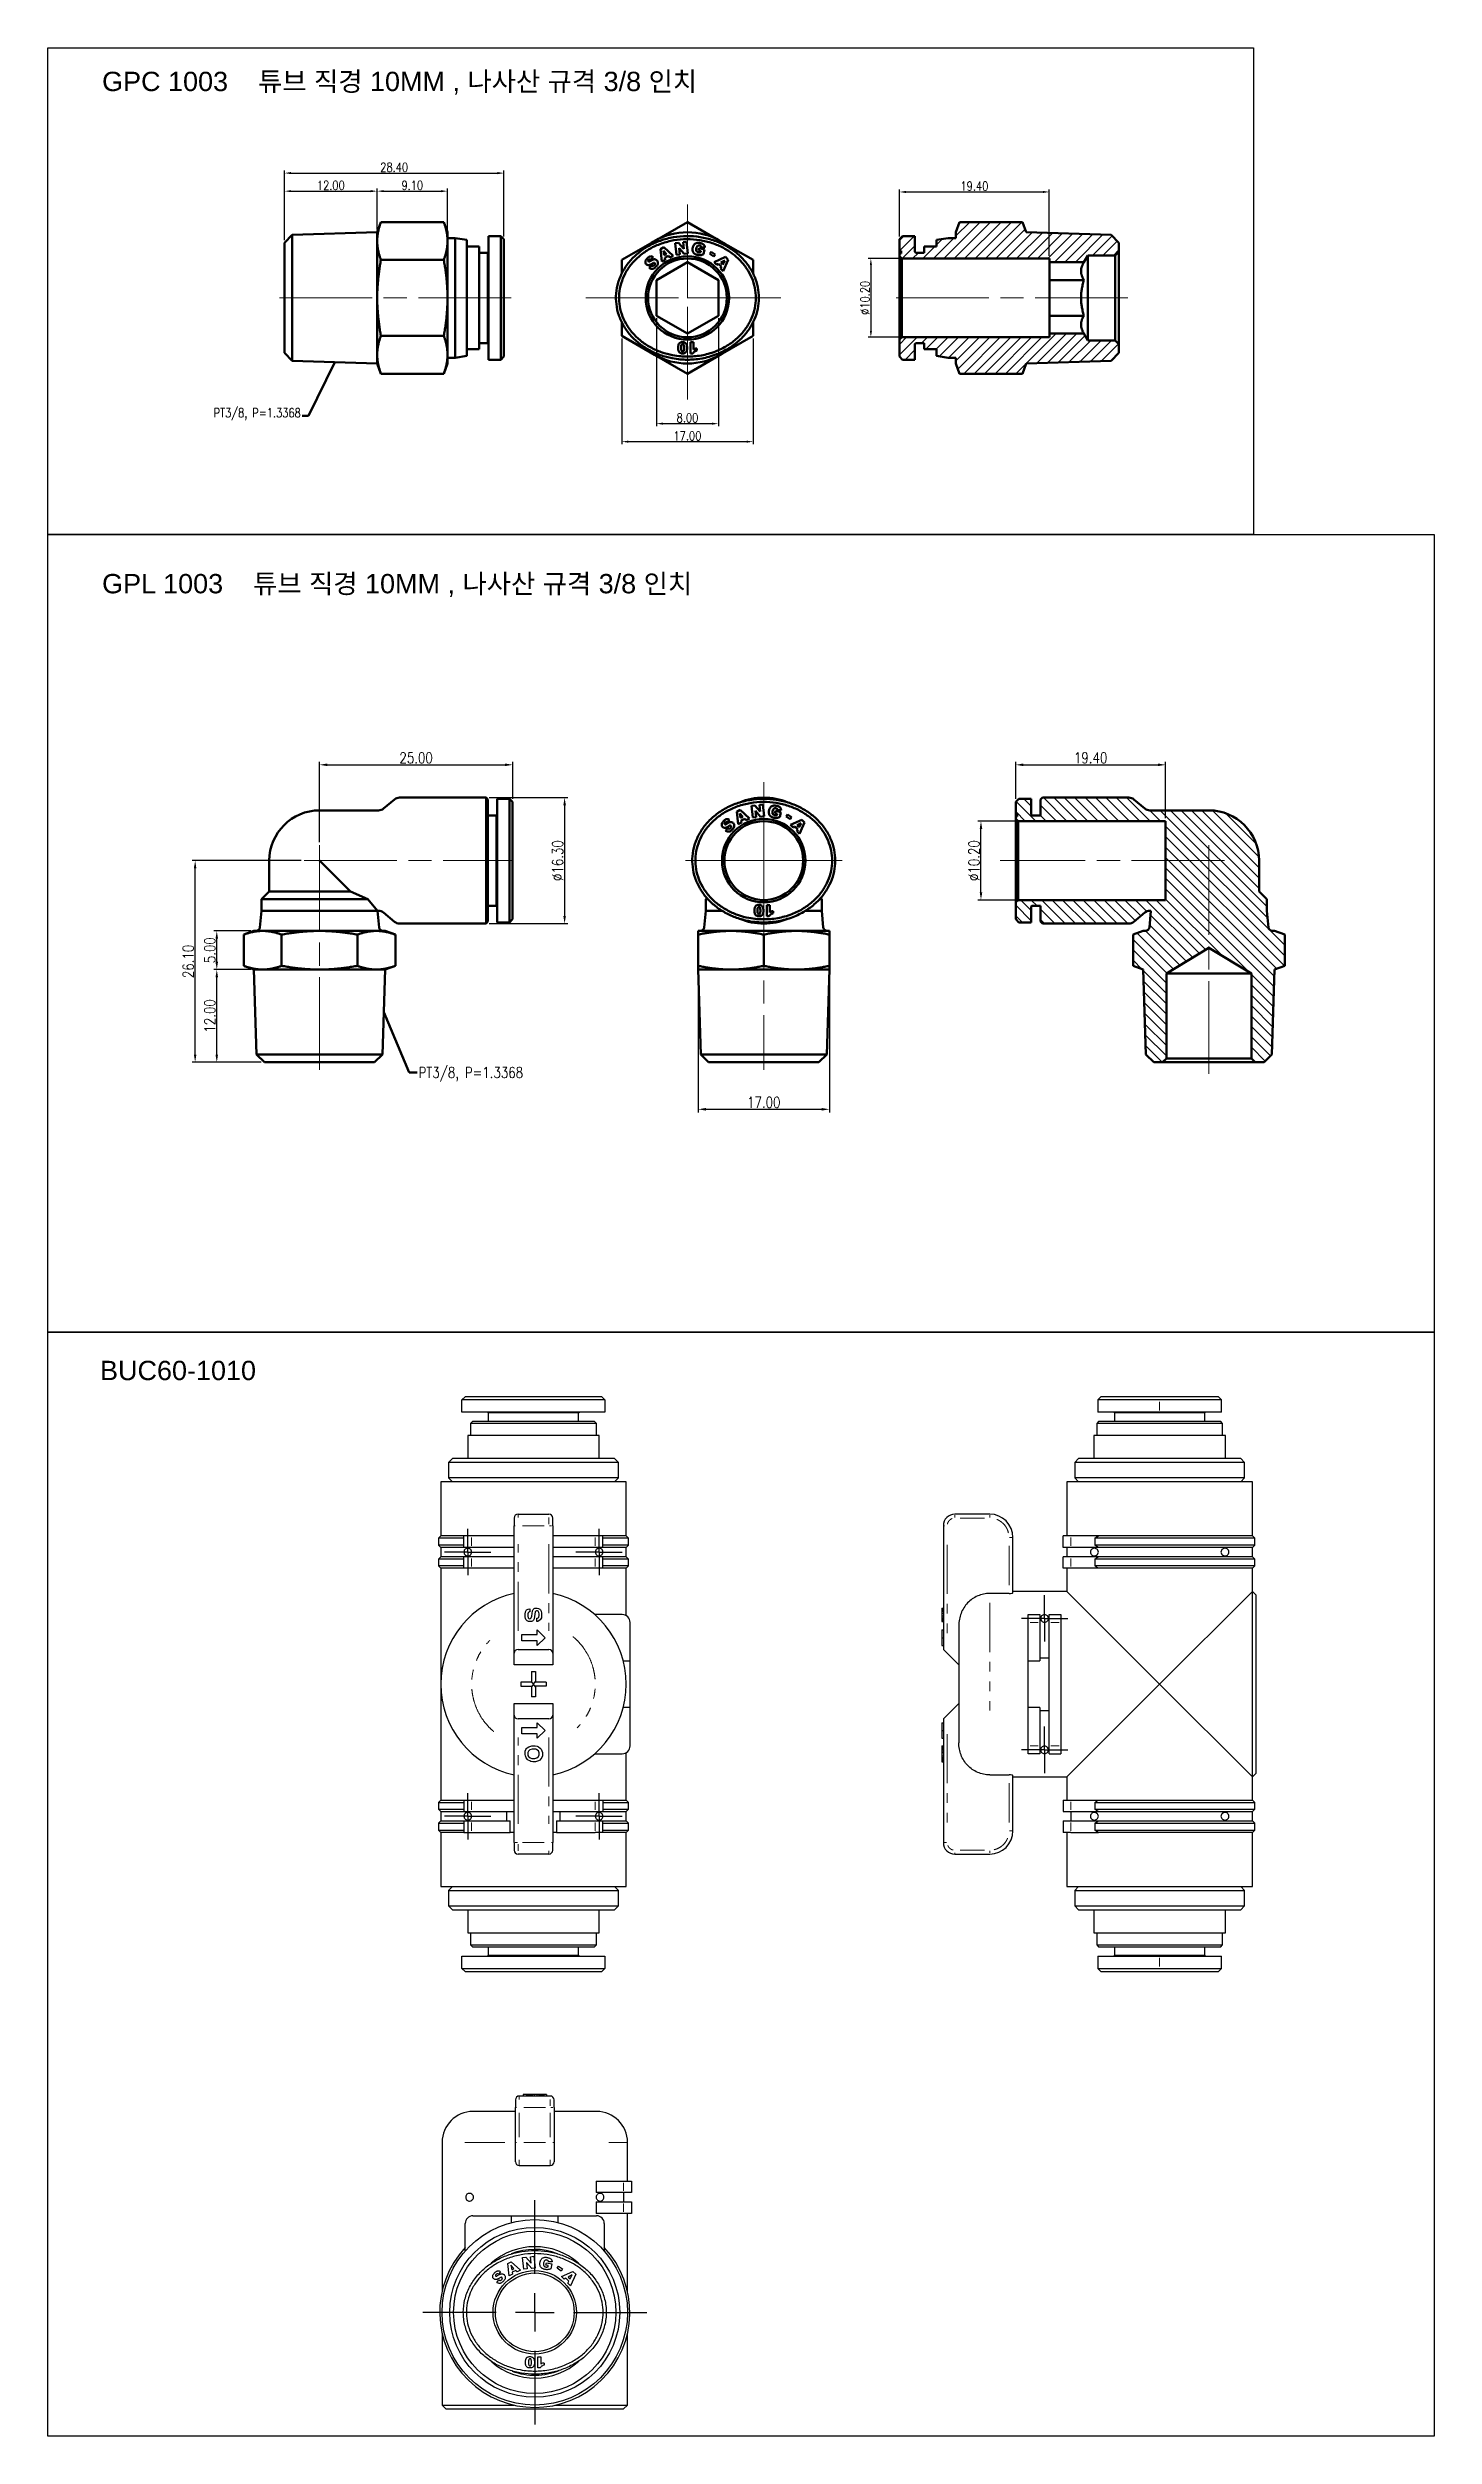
# Model space of a CAD drawing. Header units: millimetres. Extents: x 747 to 1883, y 1260 to 2217.
# Drawn here: x 816.4 to 995.9, y 1769.1 to 2078.3 of the extents above; entities that cross this region are included whole.
import ezdxf

# ---------------------------------------------------------------- set-up
doc = ezdxf.new("R2010")
doc.units = ezdxf.units.MM
doc.linetypes.add('AM_ISO08W050', pattern=[18, 12, -1.5, 3, -1.5])
doc.linetypes.add('PHANTOM', pattern=[12.7, 6.35, -1.27, 1.27, -1.27, 1.27, -1.27])
for name, color, linetype, lineweight in [('AM_0', 7, 'Continuous', 50), ('AM_7', 4, 'AM_ISO08W050', 20), ('AM_REFDIM', 4, 'Continuous', 25), ('AM_VIS', 7, 'Continuous', 50)]:
    doc.layers.add(name, color=color, linetype=linetype, lineweight=lineweight)
for name, color, linetype in [('AMV_23_HATCH', 1, 'Continuous'), ('AMV_45_HATCH', 1, 'Continuous'), ('FORMAT', 7, 'Continuous')]:
    doc.layers.add(name, color=color, linetype=linetype)
doc.styles.add('ADESK1', font='romans.shx', dxfattribs={"width": 0.8})
doc.styles.get("Standard").update_dxf_attribs({"font": 'arial.ttf'})
doc.dimstyles.new('AM_ISO$0', dxfattribs={"dimtxt": 3.5, "dimasz": 2.5, "dimexe": 1, "dimexo": 1, "dimgap": 0.5, "dimtad": 1, "dimzin": 1, "dimdsep": 46, "dimtxsty": 'ADESK1', "dimcen": 0, "dimclrd": 1, "dimclre": 1, "dimclrt": 3, "dimadec": 0, "dimazin": 2, "dimtp": 0.1, "dimtm": 0.1, "dimtfac": 0.71, "dimtmove": 0, "dimatfit": 3, "dimfxl": 1, "dimlwd": -1, "dimlwe": -1, "dimarcsym": 0})
doc.dimstyles.new('AM_ISO$7', dxfattribs={"dimtxt": 3.5, "dimasz": 2.5, "dimexe": 1, "dimexo": 1, "dimgap": 0.5, "dimtad": 1, "dimdsep": 46, "dimtxsty": 'ADESK1', "dimcen": 0, "dimclrd": 1, "dimclre": 1, "dimclrt": 3, "dimadec": 0, "dimazin": 2, "dimtp": 0.1, "dimtm": 0.1, "dimtfac": 0.71, "dimtmove": 0, "dimatfit": 3, "dimfxl": 1, "dimlwd": -1, "dimlwe": -1, "dimarcsym": 0})
pattern_1 = [(315, (-943.4541, 2045.8792), (0.67352, 0.67352), [])]

msp = doc.modelspace()

# ---------------------------------------------------------------- texts
at = {"char_height": 2.5, "width": 156.05023, "attachment_point": 1}
for s, insert in [('GPC 1003    {\\f굴림|b0|i0|c129|p50;튜브} {\\f굴림|b0|i0|c129|p50;직경} 10MM , {\\f굴림|b0|i0|c129|p50;나사산} {\\f굴림|b0|i0|c129|p50;규격} 3/8 {\\f굴림|b0|i0|c129|p50;인}치', (823.442, 2075.145)), ('GPL{\\f굴림|b0|i0|c129|p50; }1003    {\\f굴림|b0|i0|c129|p50;튜브} {\\f굴림|b0|i0|c129|p50;직경} 10MM , {\\f굴림|b0|i0|c129|p50;나사산} {\\f굴림|b0|i0|c129|p50;규격} 3/8 {\\f굴림|b0|i0|c129|p50;인치}', (823.442, 2010.139)), ('BUC60-1010', (823.176, 1908.295))]:
    msp.add_mtext(s, dxfattribs=dict(at, insert=insert))
at = {"layer": 'AM_0', "color": 3, "style": 'ADESK1'}
for insert, char_height, attachment_point in [((849.164, 2030.033), 1.16667, 9), ((864.405, 1946.316), 1.4, 1)]:
    msp.add_mtext('{\\Fromans.shx|c0;PT3/8, P=1.3368}', dxfattribs=dict(at, insert=insert, char_height=char_height, attachment_point=attachment_point))

# ---------------------------------------------------------------- blocks, each defined once
blk = doc.blocks.new('*D22')
at = {"layer": 'AM_REFDIM', "color": 1}
for p, q in [((847.05, 2053.34), (847.05, 2060.03)), ((847.89, 2059.69), (858.22, 2059.69)), ((859.05, 2054.71), (859.05, 2060.03))]:
    blk.add_line(p, q, dxfattribs=at)
for points in [[(847.89, 2059.83), (847.89, 2059.56), (847.05, 2059.69)], [(858.22, 2059.56), (858.22, 2059.83), (859.05, 2059.69)]]:
    blk.add_solid(points, dxfattribs=at)
at = {"layer": 'Defpoints', "color": 0}
for p in [(859.05, 2059.69), (847.05, 2053.01), (859.05, 2054.38)]:
    blk.add_point(p, dxfattribs=at)
at = {"layer": 'AM_REFDIM', "color": 3, "insert": (853.05, 2060.44), "char_height": 1.167, "attachment_point": 5, "style": 'ADESK1'}
blk.add_mtext('12.00', dxfattribs=at)
blk = doc.blocks.new('*D23')
at = {"layer": 'AM_REFDIM', "color": 1}
for p, q in [((847.05, 2053.34), (847.05, 2062.36)), ((875.45, 2053.81), (875.45, 2062.36)), ((847.89, 2062.03), (874.62, 2062.03))]:
    blk.add_line(p, q, dxfattribs=at)
for points in [[(847.89, 2062.17), (847.89, 2061.89), (847.05, 2062.03)], [(874.62, 2061.89), (874.62, 2062.17), (875.45, 2062.03)]]:
    blk.add_solid(points, dxfattribs=at)
at = {"layer": 'Defpoints', "color": 0}
for p in [(875.45, 2062.03), (847.05, 2053.01), (875.45, 2053.48)]:
    blk.add_point(p, dxfattribs=at)
at = {"layer": 'AM_REFDIM', "color": 3, "insert": (861.25, 2062.78), "char_height": 1.167, "attachment_point": 5, "style": 'ADESK1'}
blk.add_mtext('28.40', dxfattribs=at)
blk = doc.blocks.new('*D24')
at = {"layer": 'AM_REFDIM', "color": 1}
for p, q in [((895.21, 2043.24), (895.21, 2029.27)), ((903.21, 2043.24), (903.21, 2029.27)), ((896.04, 2029.6), (902.37, 2029.6))]:
    blk.add_line(p, q, dxfattribs=at)
for points in [[(896.04, 2029.74), (896.04, 2029.46), (895.21, 2029.6)], [(902.37, 2029.46), (902.37, 2029.74), (903.21, 2029.6)]]:
    blk.add_solid(points, dxfattribs=at)
at = {"layer": 'Defpoints', "color": 0}
for p in [(895.21, 2043.57), (903.21, 2043.57), (903.21, 2029.6)]:
    blk.add_point(p, dxfattribs=at)
at = {"layer": 'AM_REFDIM', "color": 3, "insert": (899.21, 2030.35), "char_height": 1.167, "attachment_point": 5, "style": 'ADESK1'}
blk.add_mtext('8.00', dxfattribs=at)
blk = doc.blocks.new('*D25')
at = {"layer": 'AM_REFDIM', "color": 1}
for p, q in [((890.71, 2040.64), (890.71, 2026.93)), ((907.71, 2040.64), (907.71, 2026.93)), ((891.54, 2027.27), (906.87, 2027.27))]:
    blk.add_line(p, q, dxfattribs=at)
for points in [[(891.54, 2027.4), (891.54, 2027.13), (890.71, 2027.27)], [(906.87, 2027.13), (906.87, 2027.4), (907.71, 2027.27)]]:
    blk.add_solid(points, dxfattribs=at)
at = {"layer": 'Defpoints', "color": 0}
for p in [(890.71, 2040.97), (907.71, 2040.97), (907.71, 2027.27)]:
    blk.add_point(p, dxfattribs=at)
at = {"layer": 'AM_REFDIM', "color": 3, "insert": (899.21, 2028.02), "char_height": 1.167, "attachment_point": 5, "style": 'ADESK1'}
blk.add_mtext('17.00', dxfattribs=at)
blk = doc.blocks.new('*D26')
at = {"layer": 'AM_REFDIM', "color": 1}
for p, q in [((926.62, 2050.98), (922.62, 2050.98)), ((922.95, 2050.15), (922.95, 2041.61)), ((926.62, 2040.78), (922.62, 2040.78))]:
    blk.add_line(p, q, dxfattribs=at)
for points in [[(923.09, 2050.15), (922.82, 2050.15), (922.95, 2050.98)], [(922.82, 2041.61), (923.09, 2041.61), (922.95, 2040.78)]]:
    blk.add_solid(points, dxfattribs=at)
at = {"layer": 'Defpoints', "color": 0}
for p in [(926.95, 2050.98), (922.95, 2040.78), (926.95, 2040.78)]:
    blk.add_point(p, dxfattribs=at)
at = {"layer": 'AM_REFDIM', "color": 3, "insert": (922.2, 2045.88), "char_height": 1.167, "attachment_point": 5, "rotation": 90, "style": 'ADESK1'}
blk.add_mtext('%%c10.20', dxfattribs=at)
blk = doc.blocks.new('*D27')
at = {"layer": 'AM_REFDIM', "color": 1}
for p, q in [((926.65, 2053.81), (926.65, 2059.92)), ((927.49, 2059.59), (945.22, 2059.59)), ((946.05, 2051.31), (946.05, 2059.92))]:
    blk.add_line(p, q, dxfattribs=at)
for points in [[(927.49, 2059.73), (927.49, 2059.45), (926.65, 2059.59)], [(945.22, 2059.45), (945.22, 2059.73), (946.05, 2059.59)]]:
    blk.add_solid(points, dxfattribs=at)
at = {"layer": 'Defpoints', "color": 0}
for p in [(946.05, 2059.59), (926.65, 2053.48), (946.05, 2050.98)]:
    blk.add_point(p, dxfattribs=at)
at = {"layer": 'AM_REFDIM', "color": 3, "insert": (936.35, 2060.34), "char_height": 1.167, "attachment_point": 5, "style": 'ADESK1'}
blk.add_mtext('19.40', dxfattribs=at)
blk = doc.blocks.new('*D28')
at = {"layer": 'AM_REFDIM', "color": 1}
for p, q in [((859.05, 2054.71), (859.05, 2060.03)), ((859.89, 2059.69), (867.32, 2059.69)), ((868.15, 2054.71), (868.15, 2060.03))]:
    blk.add_line(p, q, dxfattribs=at)
for points in [[(859.89, 2059.83), (859.89, 2059.56), (859.05, 2059.69)], [(867.32, 2059.56), (867.32, 2059.83), (868.15, 2059.69)]]:
    blk.add_solid(points, dxfattribs=at)
at = {"layer": 'Defpoints', "color": 0}
for p in [(868.15, 2059.69), (859.05, 2054.38), (868.15, 2054.38)]:
    blk.add_point(p, dxfattribs=at)
at = {"layer": 'AM_REFDIM', "color": 3, "insert": (863.6, 2060.44), "char_height": 1.167, "attachment_point": 5, "style": 'ADESK1'}
blk.add_mtext('9.10', dxfattribs=at)
blk = doc.blocks.new('*D46')
at = {"layer": 'AM_REFDIM', "color": 1}
for p, q in [((842.69, 1958.94), (837.89, 1958.94)), ((838.29, 1947.94), (838.29, 1957.94)), ((844.05, 1946.94), (837.89, 1946.94))]:
    blk.add_line(p, q, dxfattribs=at)
for points in [[(838.45, 1957.94), (838.12, 1957.94), (838.29, 1958.94)], [(838.12, 1947.94), (838.45, 1947.94), (838.29, 1946.94)]]:
    blk.add_solid(points, dxfattribs=at)
at = {"layer": 'Defpoints', "color": 0}
for p in [(838.29, 1958.94), (843.09, 1958.94), (844.45, 1946.94)]:
    blk.add_point(p, dxfattribs=at)
at = {"layer": 'AM_REFDIM', "color": 3, "insert": (837.39, 1952.94), "char_height": 1.4, "attachment_point": 5, "rotation": 90, "style": 'ADESK1'}
blk.add_mtext('12.00', dxfattribs=at)
blk = doc.blocks.new('*D47')
at = {"layer": 'AM_REFDIM', "color": 1}
for p, q in [((842.69, 1963.94), (837.89, 1963.94)), ((838.29, 1959.94), (838.29, 1962.94)), ((842.69, 1958.94), (837.89, 1958.94))]:
    blk.add_line(p, q, dxfattribs=at)
for points in [[(838.45, 1962.94), (838.12, 1962.94), (838.29, 1963.94)], [(838.12, 1959.94), (838.45, 1959.94), (838.29, 1958.94)]]:
    blk.add_solid(points, dxfattribs=at)
at = {"layer": 'Defpoints', "color": 0}
for p in [(838.29, 1963.94), (843.09, 1963.94), (843.09, 1958.94)]:
    blk.add_point(p, dxfattribs=at)
at = {"layer": 'AM_REFDIM', "color": 3, "insert": (837.39, 1961.44), "char_height": 1.4, "attachment_point": 5, "rotation": 90, "style": 'ADESK1'}
blk.add_mtext('5.00', dxfattribs=at)
blk = doc.blocks.new('*D48')
at = {"layer": 'AM_REFDIM', "color": 1}
for p, q in [((849.19, 1973.04), (835.09, 1973.04)), ((835.49, 1947.94), (835.49, 1972.04)), ((844.05, 1946.94), (835.09, 1946.94))]:
    blk.add_line(p, q, dxfattribs=at)
for points in [[(835.65, 1972.04), (835.32, 1972.04), (835.49, 1973.04)], [(835.32, 1947.94), (835.65, 1947.94), (835.49, 1946.94)]]:
    blk.add_solid(points, dxfattribs=at)
at = {"layer": 'Defpoints', "color": 0}
for p in [(835.49, 1973.04), (849.59, 1973.04), (844.45, 1946.94)]:
    blk.add_point(p, dxfattribs=at)
at = {"layer": 'AM_REFDIM', "color": 3, "insert": (834.59, 1959.99), "char_height": 1.4, "attachment_point": 5, "rotation": 90, "style": 'ADESK1'}
blk.add_mtext('26.10', dxfattribs=at)
blk = doc.blocks.new('*D49')
at = {"layer": 'AM_REFDIM', "color": 1}
for p, q in [((900.59, 1958.54), (900.59, 1940.45)), ((917.59, 1958.54), (917.59, 1940.45)), ((901.59, 1940.85), (916.59, 1940.85))]:
    blk.add_line(p, q, dxfattribs=at)
for points in [[(901.59, 1941.02), (901.59, 1940.68), (900.59, 1940.85)], [(916.59, 1940.68), (916.59, 1941.02), (917.59, 1940.85)]]:
    blk.add_solid(points, dxfattribs=at)
at = {"layer": 'Defpoints', "color": 0}
for p in [(900.59, 1958.94), (917.59, 1958.94), (917.59, 1940.85)]:
    blk.add_point(p, dxfattribs=at)
at = {"layer": 'AM_REFDIM', "color": 3, "insert": (909.09, 1941.75), "char_height": 1.4, "attachment_point": 5, "style": 'ADESK1'}
blk.add_mtext('17.00', dxfattribs=at)
blk = doc.blocks.new('*D50')
at = {"layer": 'AM_REFDIM', "color": 1}
for p, q in [((941.6, 1978.14), (936.8, 1978.14)), ((937.2, 1968.94), (937.2, 1977.14)), ((941.6, 1967.94), (936.8, 1967.94))]:
    blk.add_line(p, q, dxfattribs=at)
for points in [[(937.37, 1977.14), (937.04, 1977.14), (937.2, 1978.14)], [(937.04, 1968.94), (937.37, 1968.94), (937.2, 1967.94)]]:
    blk.add_solid(points, dxfattribs=at)
at = {"layer": 'Defpoints', "color": 0}
for p in [(937.2, 1978.14), (942, 1978.14), (942, 1967.94)]:
    blk.add_point(p, dxfattribs=at)
at = {"layer": 'AM_REFDIM', "color": 3, "insert": (936.3, 1973.04), "char_height": 1.4, "attachment_point": 5, "rotation": 90, "style": 'ADESK1'}
blk.add_mtext('%%c10.20', dxfattribs=at)
blk = doc.blocks.new('*D51')
at = {"layer": 'AM_REFDIM', "color": 1}
for p, q in [((941.7, 1981.04), (941.7, 1985.84)), ((942.7, 1985.44), (960.1, 1985.44)), ((961.1, 1978.54), (961.1, 1985.84))]:
    blk.add_line(p, q, dxfattribs=at)
for points in [[(942.7, 1985.61), (942.7, 1985.27), (941.7, 1985.44)], [(960.1, 1985.27), (960.1, 1985.61), (961.1, 1985.44)]]:
    blk.add_solid(points, dxfattribs=at)
at = {"layer": 'Defpoints', "color": 0}
for p in [(961.1, 1985.44), (941.7, 1980.64), (961.1, 1978.14)]:
    blk.add_point(p, dxfattribs=at)
at = {"layer": 'AM_REFDIM', "color": 3, "insert": (951.4, 1986.34), "char_height": 1.4, "attachment_point": 5, "style": 'ADESK1'}
blk.add_mtext('19.40', dxfattribs=at)
blk = doc.blocks.new('*D52')
at = {"layer": 'AM_REFDIM', "color": 1}
for p, q in [((851.59, 1975.44), (851.59, 1985.84)), ((852.59, 1985.44), (875.59, 1985.44)), ((876.59, 1981.04), (876.59, 1985.84))]:
    blk.add_line(p, q, dxfattribs=at)
for points in [[(852.59, 1985.61), (852.59, 1985.27), (851.59, 1985.44)], [(875.59, 1985.27), (875.59, 1985.61), (876.59, 1985.44)]]:
    blk.add_solid(points, dxfattribs=at)
at = {"layer": 'Defpoints', "color": 0}
for p in [(876.59, 1985.44), (876.59, 1980.64), (851.59, 1975.04)]:
    blk.add_point(p, dxfattribs=at)
at = {"layer": 'AM_REFDIM', "color": 3, "insert": (864.09, 1986.34), "char_height": 1.4, "attachment_point": 5, "style": 'ADESK1'}
blk.add_mtext('25.00', dxfattribs=at)
blk = doc.blocks.new('*D53')
at = {"layer": 'AM_REFDIM', "color": 1}
for p, q in [((873.54, 1981.19), (883.71, 1981.19)), ((883.31, 1980.19), (883.31, 1965.89)), ((873.54, 1964.89), (883.71, 1964.89))]:
    blk.add_line(p, q, dxfattribs=at)
for points in [[(883.48, 1980.19), (883.14, 1980.19), (883.31, 1981.19)], [(883.14, 1965.89), (883.48, 1965.89), (883.31, 1964.89)]]:
    blk.add_solid(points, dxfattribs=at)
at = {"layer": 'Defpoints', "color": 0}
for p in [(873.14, 1981.19), (873.14, 1964.89), (883.31, 1964.89)]:
    blk.add_point(p, dxfattribs=at)
at = {"layer": 'AM_REFDIM', "color": 3, "insert": (882.41, 1973.04), "char_height": 1.4, "attachment_point": 5, "rotation": 90, "style": 'ADESK1'}
blk.add_mtext('%%c16.30', dxfattribs=at)
blk = doc.blocks.new('SW_CENTERMARKSYMBOL_0')
at = {"layer": 'FORMAT', "color": 0}
for p, q in [((-2.5, 0), (-3, 0)), ((0, 0), (-2.5, 0)), ((0, 2.5), (0, 3)), ((0, 0), (0, 2.5)), ((0, 0), (0, -2.5)), ((0, 0), (2.5, 0)), ((2.5, 0), (3, 0)), ((0, -2.5), (0, -3))]:
    blk.add_line(p, q, dxfattribs=at)
blk = doc.blocks.new('SW_CENTERMARKSYMBOL_1')
at = {"layer": 'FORMAT', "color": 0}
for p, q in [((-2.5, 0), (-3, 0)), ((0, 0), (-2.5, 0)), ((0, 2.5), (0, 3)), ((0, 0), (0, 2.5)), ((0, 0), (0, -2.5)), ((0, 0), (2.5, 0)), ((2.5, 0), (3, 0)), ((0, -2.5), (0, -3))]:
    blk.add_line(p, q, dxfattribs=at)
blk = doc.blocks.new('SW_CENTERMARKSYMBOL_2')
at = {"layer": 'FORMAT', "color": 0}
for p, q in [((-2.5, 0), (-3, 0)), ((0, 0), (-2.5, 0)), ((0, 2.5), (0, 3)), ((0, 0), (0, 2.5)), ((0, 0), (0, -2.5)), ((0, 0), (2.5, 0)), ((2.5, 0), (3, 0)), ((0, -2.5), (0, -3))]:
    blk.add_line(p, q, dxfattribs=at)
blk = doc.blocks.new('SW_CENTERMARKSYMBOL_3')
at = {"layer": 'FORMAT', "color": 0}
for p, q in [((-2.5, 0), (-3, 0)), ((0, 0), (-2.5, 0)), ((0, 2.5), (0, 3)), ((0, 0), (0, 2.5)), ((0, 0), (0, -2.5)), ((0, 0), (2.5, 0)), ((2.5, 0), (3, 0)), ((0, -2.5), (0, -3))]:
    blk.add_line(p, q, dxfattribs=at)
blk = doc.blocks.new('SW_CENTERMARKSYMBOL_4')
at = {"layer": 'FORMAT', "color": 0}
for p, q in [((-2.5, 0), (-3, 0)), ((0, 0), (-2.5, 0)), ((0, 2.5), (0, 3)), ((0, 0), (0, 2.5)), ((0, 0), (0, -2.5)), ((0, 0), (2.5, 0)), ((2.5, 0), (3, 0)), ((0, -2.5), (0, -3))]:
    blk.add_line(p, q, dxfattribs=at)
blk = doc.blocks.new('SW_CENTERMARKSYMBOL_5')
at = {"layer": 'FORMAT', "color": 0}
for p, q in [((-2.5, 0), (-3, 0)), ((0, 0), (-2.5, 0)), ((0, 2.5), (0, 3)), ((0, 0), (0, 2.5)), ((0, 0), (0, -2.5)), ((0, 0), (2.5, 0)), ((2.5, 0), (3, 0)), ((0, -2.5), (0, -3))]:
    blk.add_line(p, q, dxfattribs=at)
blk = doc.blocks.new('SW_CENTERMARKSYMBOL_6')
at = {"layer": 'FORMAT', "color": 0}
for p, q in [((0, 5), (0, 14.5)), ((-5, 0), (-14.5, 0)), ((0, 0), (-2.5, 0)), ((0, 0), (0, 2.5)), ((0, 0), (0, -2.5)), ((0, 0), (2.5, 0)), ((5, 0), (14.5, 0)), ((0, -5), (0, -14.5))]:
    blk.add_line(p, q, dxfattribs=at)

# ---------------------------------------------------------------- dimensions: what is measured, and where the dimension line sits
at = {"layer": 'AM_REFDIM'}
for base, p1, p2, override, picture, middle in [((875.454, 2062.027), (847.054, 2053.012), (875.454, 2053.479), {"dimscale": 0.333333, "dimtp": 0, "dimtm": 0.05}, '*D23', (861.254, 2062.777)), ((859.054, 2059.694), (847.054, 2053.012), (859.054, 2054.379), {"dimscale": 0.333333, "dimtp": 0, "dimtm": 0.05}, '*D22', (853.054, 2060.444)), ((868.154, 2059.694), (859.054, 2054.379), (868.154, 2054.379), {"dimscale": 0.333333, "dimtp": 0, "dimtm": 0.05}, '*D28', (863.604, 2060.444)), ((946.054, 2059.591), (926.654, 2053.479), (946.054, 2050.979), {"dimscale": 0.333333, "dimtp": 0, "dimtm": 0.05}, '*D27', (936.354, 2060.341)), ((876.586, 1985.44), (851.586, 1975.04), (876.586, 1980.64), {"dimscale": 0.4, "dimtp": 0.05, "dimtm": 0}, '*D52', (864.086, 1986.34)), ((961.104, 1985.44), (941.704, 1980.64), (961.104, 1978.14), {"dimscale": 0.4, "dimtp": 0.05, "dimtm": 0}, '*D51', (951.404, 1986.34))]:
    dim = msp.add_linear_dim(base=base, p1=p1, p2=p2, dimstyle='AM_ISO$0', override=override, dxfattribs=at)
    dim.commit()
    dim.dimension.update_dxf_attribs({"geometry": picture, "text_midpoint": middle})
for base, p1, p2, override, picture, middle in [((922.954, 2040.779), (926.954, 2050.979), (926.954, 2040.779), {"dimscale": 0.333333, "dimtp": 0, "dimtm": 0.05}, '*D26', (922.204, 2045.879)), ((883.309, 1964.89), (873.136, 1981.19), (873.136, 1964.89), {"dimscale": 0.4, "dimtp": 0.05, "dimtm": 0}, '*D53', (882.409, 1973.04)), ((937.204, 1978.14), (942.004, 1967.94), (942.004, 1978.14), {"dimscale": 0.4, "dimtp": 0.05, "dimtm": 0}, '*D50', (936.304, 1973.04))]:
    dim = msp.add_linear_dim(base=base, p1=p1, p2=p2, angle=90, text='%%c<>', dimstyle='AM_ISO$0', override=override, dxfattribs=at)
    dim.commit()
    dim.dimension.update_dxf_attribs({"geometry": picture, "text_midpoint": middle})
for base, p1, p2, angle, override, picture, middle in [((903.207, 2029.599), (895.207, 2043.57), (903.207, 2043.57), 0, {"dimscale": 0.333333, "dimtp": 0, "dimtm": 0.05}, '*D24', (899.207, 2030.349)), ((907.707, 2027.266), (890.707, 2040.972), (907.707, 2040.972), 0, {"dimscale": 0.333333, "dimtp": 0, "dimtm": 0.05}, '*D25', (899.207, 2028.016)), ((835.486, 1973.04), (844.454, 1946.94), (849.586, 1973.04), 90, {"dimscale": 0.4, "dimtp": 0.05, "dimtm": 0}, '*D48', (834.586, 1959.99)), ((838.286, 1963.94), (843.086, 1958.94), (843.086, 1963.94), 90, {"dimscale": 0.4, "dimtp": 0.05, "dimtm": 0}, '*D47', (837.386, 1961.44)), ((838.286, 1958.94), (844.454, 1946.94), (843.086, 1958.94), 90, {"dimscale": 0.4, "dimtp": 0.05, "dimtm": 0}, '*D46', (837.386, 1952.94)), ((917.586, 1940.851), (900.586, 1958.94), (917.586, 1958.94), 0, {"dimscale": 0.4, "dimtp": 0.05, "dimtm": 0}, '*D49', (909.086, 1941.751))]:
    dim = msp.add_linear_dim(base=base, p1=p1, p2=p2, angle=angle, dimstyle='AM_ISO$0', override=override, dxfattribs=at)
    dim.commit()
    dim.dimension.update_dxf_attribs({"geometry": picture, "text_midpoint": middle})

# ---------------------------------------------------------------- hatches: boundary and pattern name
at = {"layer": 'AMV_23_HATCH', "extrusion": (0, 0, -1)}
h = msp.add_hatch(dxfattribs=at)
h.set_pattern_fill('ANSI31', color=256, scale=0.3, style=0)
h.set_pattern_definition([(45, (-957.4707, 1973.0402), (-0.67352, 0.67352), [])])
edge = h.paths.add_edge_path(flags=0)
edge.add_line((-974.204, 1968.04), (-973.204, 1969.04))
edge.add_line((-973.204, 1969.04), (-973.204, 1973.04))
edge.add_ellipse((-966.704, 1973.04), major_axis=(-4.596, 4.596), ratio=1, start_angle=-45, end_angle=45, ccw=False)
edge.add_line((-966.704, 1979.54), (-959.063, 1979.54))
edge.add_ellipse((-959.063, 1980.54), major_axis=(-0.707, 0.707), ratio=1, start_angle=135, end_angle=174.52263)
edge.add_line((-958.427, 1979.769), (-956.981, 1980.962))
edge.add_ellipse((-956.345, 1980.19), major_axis=(0.707, 0.707), ratio=1, start_angle=405, end_angle=444.52263, ccw=False)
edge.add_line((-956.345, 1981.19), (-945.154, 1981.19))
edge.add_line((-945.154, 1981.19), (-944.904, 1980.94))
edge.add_line((-944.904, 1980.94), (-944.904, 1978.89))
edge.add_line((-944.904, 1978.89), (-943.804, 1978.89))
edge.add_line((-943.804, 1978.89), (-943.704, 1978.99))
edge.add_line((-943.704, 1978.99), (-943.704, 1981.04))
edge.add_line((-943.704, 1981.04), (-942.104, 1981.04))
edge.add_line((-942.104, 1981.04), (-942.093, 1981.029))
edge.add_line((-942.093, 1981.029), (-942.082, 1981.018))
edge.add_line((-942.082, 1981.018), (-942.071, 1981.007))
edge.add_line((-942.071, 1981.007), (-942.059, 1980.996))
edge.add_line((-942.059, 1980.996), (-942.048, 1980.985))
edge.add_line((-942.048, 1980.985), (-942.037, 1980.974))
edge.add_line((-942.037, 1980.974), (-942.026, 1980.962))
edge.add_line((-942.026, 1980.962), (-942.015, 1980.951))
edge.add_line((-942.015, 1980.951), (-942.004, 1980.94))
edge.add_line((-942.004, 1980.94), (-941.993, 1980.929))
edge.add_line((-941.993, 1980.929), (-941.982, 1980.918))
edge.add_line((-941.982, 1980.918), (-941.971, 1980.907))
edge.add_line((-941.971, 1980.907), (-941.959, 1980.896))
edge.add_line((-941.959, 1980.896), (-941.948, 1980.885))
edge.add_line((-941.948, 1980.885), (-941.937, 1980.874))
edge.add_line((-941.937, 1980.874), (-941.926, 1980.862))
edge.add_line((-941.926, 1980.862), (-941.915, 1980.851))
edge.add_line((-941.915, 1980.851), (-941.904, 1980.84))
edge.add_line((-941.904, 1980.84), (-941.893, 1980.829))
edge.add_line((-941.893, 1980.829), (-941.882, 1980.818))
edge.add_line((-941.882, 1980.818), (-941.871, 1980.807))
edge.add_line((-941.871, 1980.807), (-941.859, 1980.796))
edge.add_line((-941.859, 1980.796), (-941.848, 1980.785))
edge.add_line((-941.848, 1980.785), (-941.837, 1980.774))
edge.add_line((-941.837, 1980.774), (-941.826, 1980.762))
edge.add_line((-941.826, 1980.762), (-941.815, 1980.751))
edge.add_line((-941.815, 1980.751), (-941.804, 1980.74))
edge.add_line((-941.804, 1980.74), (-941.793, 1980.729))
edge.add_line((-941.793, 1980.729), (-941.782, 1980.718))
edge.add_line((-941.782, 1980.718), (-941.771, 1980.707))
edge.add_line((-941.771, 1980.707), (-941.759, 1980.696))
edge.add_line((-941.759, 1980.696), (-941.748, 1980.685))
edge.add_line((-941.748, 1980.685), (-941.737, 1980.674))
edge.add_line((-941.737, 1980.674), (-941.726, 1980.662))
edge.add_line((-941.726, 1980.662), (-941.715, 1980.651))
edge.add_line((-941.715, 1980.651), (-941.704, 1980.64))
edge.add_line((-941.704, 1980.64), (-941.704, 1979.137))
edge.add_line((-941.704, 1979.137), (-941.904, 1979.137))
edge.add_line((-941.904, 1979.137), (-941.904, 1978.771))
edge.add_line((-941.904, 1978.771), (-941.704, 1978.771))
edge.add_line((-941.704, 1978.771), (-941.704, 1978.44))
edge.add_line((-941.704, 1978.44), (-942.004, 1978.14))
edge.add_line((-942.004, 1978.14), (-961.104, 1978.14))
edge.add_line((-961.104, 1978.14), (-961.104, 1967.94))
edge.add_line((-961.104, 1967.94), (-942.004, 1967.94))
edge.add_line((-942.004, 1967.94), (-941.704, 1967.64))
edge.add_line((-941.704, 1967.64), (-941.704, 1965.44))
edge.add_line((-941.704, 1965.44), (-941.715, 1965.429))
edge.add_line((-941.715, 1965.429), (-941.726, 1965.418))
edge.add_line((-941.726, 1965.418), (-941.737, 1965.407))
edge.add_line((-941.737, 1965.407), (-941.748, 1965.396))
edge.add_line((-941.748, 1965.396), (-941.759, 1965.385))
edge.add_line((-941.759, 1965.385), (-941.771, 1965.374))
edge.add_line((-941.771, 1965.374), (-941.782, 1965.362))
edge.add_line((-941.782, 1965.362), (-941.793, 1965.351))
edge.add_line((-941.793, 1965.351), (-941.804, 1965.34))
edge.add_line((-941.804, 1965.34), (-941.815, 1965.329))
edge.add_line((-941.815, 1965.329), (-941.826, 1965.318))
edge.add_line((-941.826, 1965.318), (-941.837, 1965.307))
edge.add_line((-941.837, 1965.307), (-941.848, 1965.296))
edge.add_line((-941.848, 1965.296), (-941.859, 1965.285))
edge.add_line((-941.859, 1965.285), (-941.871, 1965.274))
edge.add_line((-941.871, 1965.274), (-941.882, 1965.262))
edge.add_line((-941.882, 1965.262), (-941.893, 1965.251))
edge.add_line((-941.893, 1965.251), (-941.904, 1965.24))
edge.add_line((-941.904, 1965.24), (-941.915, 1965.229))
edge.add_line((-941.915, 1965.229), (-941.926, 1965.218))
edge.add_line((-941.926, 1965.218), (-941.937, 1965.207))
edge.add_line((-941.937, 1965.207), (-941.948, 1965.196))
edge.add_line((-941.948, 1965.196), (-941.959, 1965.185))
edge.add_line((-941.959, 1965.185), (-941.971, 1965.174))
edge.add_line((-941.971, 1965.174), (-941.982, 1965.162))
edge.add_line((-941.982, 1965.162), (-941.993, 1965.151))
edge.add_line((-941.993, 1965.151), (-942.004, 1965.14))
edge.add_line((-942.004, 1965.14), (-942.015, 1965.129))
edge.add_line((-942.015, 1965.129), (-942.026, 1965.118))
edge.add_line((-942.026, 1965.118), (-942.037, 1965.107))
edge.add_line((-942.037, 1965.107), (-942.048, 1965.096))
edge.add_line((-942.048, 1965.096), (-942.059, 1965.085))
edge.add_line((-942.059, 1965.085), (-942.071, 1965.074))
edge.add_line((-942.071, 1965.074), (-942.082, 1965.062))
edge.add_line((-942.082, 1965.062), (-942.093, 1965.051))
edge.add_line((-942.093, 1965.051), (-942.104, 1965.04))
edge.add_line((-942.104, 1965.04), (-943.704, 1965.04))
edge.add_line((-943.704, 1965.04), (-943.704, 1967.09))
edge.add_line((-943.704, 1967.09), (-943.804, 1967.19))
edge.add_line((-943.804, 1967.19), (-944.904, 1967.19))
edge.add_line((-944.904, 1967.19), (-944.904, 1965.14))
edge.add_line((-944.904, 1965.14), (-945.154, 1964.89))
edge.add_line((-945.154, 1964.89), (-956.345, 1964.89))
edge.add_ellipse((-956.345, 1965.89), major_axis=(-0.707, 0.707), ratio=1, start_angle=95.47737, end_angle=135, ccw=False)
edge.add_line((-956.981, 1965.119), (-958.427, 1966.312))
edge.add_ellipse((-959.063, 1965.54), major_axis=(0.707, 0.707), ratio=1, start_angle=5.47737, end_angle=45)
edge.add_line((-959.063, 1966.54), (-959.204, 1966.54))
edge.add_line((-959.204, 1966.54), (-958.997, 1964.392))
edge.add_ellipse((-958.5, 1964.44), major_axis=(-0.354, 0.354), ratio=1, start_angle=50.49232, end_angle=135)
edge.add_line((-958.5, 1963.94), (-958.204, 1963.94))
edge.add_line((-958.204, 1963.94), (-956.889, 1963.462))
edge.add_line((-956.889, 1963.462), (-956.889, 1959.419))
edge.add_line((-956.889, 1959.419), (-958.204, 1958.94))
edge.add_line((-958.204, 1958.94), (-958.541, 1947.94))
edge.add_line((-958.541, 1947.94), (-959.571, 1946.94))
edge.add_line((-959.571, 1946.94), (-960.704, 1946.94))
edge.add_line((-960.704, 1946.94), (-961.204, 1947.44))
edge.add_line((-961.204, 1947.44), (-961.204, 1958.44))
edge.add_line((-961.204, 1958.44), (-966.704, 1961.745))
edge.add_line((-966.704, 1961.745), (-972.204, 1958.44))
edge.add_line((-972.204, 1958.44), (-972.204, 1947.44))
edge.add_line((-972.204, 1947.44), (-972.704, 1946.94))
edge.add_line((-972.704, 1946.94), (-973.836, 1946.94))
edge.add_line((-973.836, 1946.94), (-974.867, 1947.94))
edge.add_line((-974.867, 1947.94), (-975.204, 1958.94))
edge.add_line((-975.204, 1958.94), (-976.519, 1959.419))
edge.add_line((-976.519, 1959.419), (-976.519, 1963.462))
edge.add_line((-976.519, 1963.462), (-975.204, 1963.94))
edge.add_line((-975.204, 1963.94), (-974.908, 1963.94))
edge.add_ellipse((-974.908, 1964.44), major_axis=(0.354, 0.354), ratio=1, start_angle=225, end_angle=309.50768)
edge.add_line((-974.41, 1964.392), (-974.204, 1966.54))
edge.add_line((-974.204, 1966.54), (-974.204, 1968.04))
at = {"layer": 'AMV_45_HATCH', "extrusion": (1.26247e-32, -8.68284e-22, -1)}
h = msp.add_hatch(dxfattribs=at)
h.set_pattern_fill('ANSI31', color=256, scale=0.3, angle=270, style=0)
h.set_pattern_definition(pattern_1)
h.paths.add_polyline_path([(-934.433, 2055.694), (-933.954, 2054.379), (-933.954, 2053.629), (-932.954, 2053.629), (-931.454, 2053.379), (-931.454, 2052.529), (-929.854, 2052.529), (-929.854, 2051.729), (-928.754, 2051.729), (-928.654, 2051.829), (-928.654, 2053.879), (-927.054, 2053.879), (-927.043, 2053.868), (-927.032, 2053.857), (-927.021, 2053.846), (-927.01, 2053.835), (-926.999, 2053.824), (-926.987, 2053.812), (-926.976, 2053.801), (-926.965, 2053.79), (-926.954, 2053.779), (-926.943, 2053.768), (-926.932, 2053.757), (-926.921, 2053.746), (-926.91, 2053.735), (-926.899, 2053.724), (-926.887, 2053.712), (-926.876, 2053.701), (-926.865, 2053.69), (-926.854, 2053.679), (-926.843, 2053.668), (-926.832, 2053.657), (-926.821, 2053.646), (-926.81, 2053.635), (-926.799, 2053.624), (-926.787, 2053.612), (-926.776, 2053.601), (-926.765, 2053.59), (-926.754, 2053.579), (-926.743, 2053.568), (-926.732, 2053.557), (-926.721, 2053.546), (-926.71, 2053.535), (-926.699, 2053.524), (-926.687, 2053.512), (-926.676, 2053.501), (-926.665, 2053.49), (-926.654, 2053.479), (-926.654, 2051.976), (-926.854, 2051.976), (-926.854, 2051.61), (-926.654, 2051.61), (-926.654, 2051.279), (-926.954, 2050.979), (-946.054, 2050.979), (-946.054, 2050.498), (-950.525, 2050.498), (-951.054, 2051.379), (-954.554, 2051.379), (-955.054, 2051.879), (-955.054, 2053.012), (-954.055, 2054.042), (-943.054, 2054.379), (-942.575, 2055.694)], flags=0)
h = msp.add_hatch(dxfattribs=at)
h.set_pattern_fill('ANSI31', color=256, scale=0.3, angle=270, style=0)
h.set_pattern_definition(pattern_1)
h.paths.add_polyline_path([(-942.575, 2036.064), (-943.054, 2037.379), (-954.055, 2037.716), (-955.054, 2038.747), (-955.054, 2039.879), (-954.554, 2040.379), (-951.054, 2040.379), (-950.525, 2041.26), (-946.054, 2041.26), (-946.054, 2040.779), (-926.954, 2040.779), (-926.654, 2040.479), (-926.654, 2038.279), (-926.665, 2038.268), (-926.676, 2038.257), (-926.687, 2038.246), (-926.699, 2038.235), (-926.71, 2038.224), (-926.721, 2038.212), (-926.732, 2038.201), (-926.743, 2038.19), (-926.754, 2038.179), (-926.765, 2038.168), (-926.776, 2038.157), (-926.787, 2038.146), (-926.799, 2038.135), (-926.81, 2038.124), (-926.821, 2038.112), (-926.832, 2038.101), (-926.843, 2038.09), (-926.854, 2038.079), (-926.865, 2038.068), (-926.876, 2038.057), (-926.887, 2038.046), (-926.899, 2038.035), (-926.91, 2038.024), (-926.921, 2038.012), (-926.932, 2038.001), (-926.943, 2037.99), (-926.954, 2037.979), (-926.965, 2037.968), (-926.976, 2037.957), (-926.987, 2037.946), (-926.999, 2037.935), (-927.01, 2037.924), (-927.021, 2037.912), (-927.032, 2037.901), (-927.043, 2037.89), (-927.054, 2037.879), (-928.654, 2037.879), (-928.654, 2039.929), (-928.754, 2040.029), (-929.854, 2040.029), (-929.854, 2039.229), (-931.454, 2039.229), (-931.454, 2038.379), (-932.954, 2038.129), (-933.954, 2038.129), (-933.954, 2037.379), (-934.433, 2036.064)], flags=0)

# ---------------------------------------------------------------- linework, layer by layer
at = {"color": 7, "linetype": 'Continuous', "lineweight": 25}
for p, q in [((870.427, 1903.641), (870.024, 1903.237)), ((870.027, 1901.641), (870.027, 1903.24)), ((873.327, 1901.641), (873.427, 1901.541)), ((873.427, 1901.541), (873.427, 1900.441)), ((885.127, 1901.541), (873.427, 1901.541)), ((885.127, 1901.541), (885.227, 1901.641)), ((885.127, 1900.441), (885.127, 1901.541)), ((888.531, 1903.237), (888.127, 1903.641)), ((888.527, 1903.241), (888.527, 1901.641)), ((952.731, 1903.641), (952.328, 1903.237)), ((952.331, 1903.241), (952.331, 1901.641)), ((954.381, 1901.641), (954.481, 1901.541)), ((954.481, 1901.541), (954.481, 1900.441)), ((966.181, 1901.541), (954.481, 1901.541)), ((966.181, 1901.541), (966.281, 1901.641)), ((966.181, 1900.441), (966.181, 1901.541)), ((968.335, 1903.237), (967.931, 1903.641)), ((968.331, 1901.641), (968.331, 1903.252)), ((870.777, 1898.641), (870.777, 1895.641)), ((887.777, 1898.641), (870.777, 1898.641)), ((871.377, 1900.441), (871.127, 1900.191)), ((871.127, 1900.191), (871.127, 1898.641)), ((887.427, 1900.191), (871.127, 1900.191)), ((887.177, 1900.441), (871.377, 1900.441)), ((887.427, 1900.191), (887.177, 1900.441)), ((887.427, 1898.641), (887.427, 1900.191)), ((887.777, 1895.641), (887.777, 1898.641)), ((951.831, 1898.641), (951.831, 1895.641)), ((968.831, 1898.641), (951.831, 1898.641)), ((952.431, 1900.441), (952.181, 1900.191)), ((952.181, 1900.191), (952.181, 1898.641)), ((960.331, 1900.191), (952.181, 1900.191)), ((968.231, 1900.441), (952.431, 1900.441)), ((968.481, 1900.191), (960.331, 1900.191)), ((968.481, 1900.191), (968.231, 1900.441)), ((968.481, 1898.641), (968.481, 1900.191)), ((968.831, 1895.641), (968.831, 1898.641)), ((868.777, 1895.641), (868.277, 1895.141)), ((889.777, 1895.641), (868.777, 1895.641)), ((890.277, 1895.141), (889.777, 1895.641)), ((949.831, 1895.641), (949.331, 1895.141)), ((960.331, 1895.641), (949.831, 1895.641)), ((970.831, 1895.641), (960.331, 1895.641)), ((971.331, 1895.141), (970.831, 1895.641)), ((867.277, 1892.641), (867.277, 1885.641)), ((879.277, 1892.641), (867.277, 1892.641)), ((868.277, 1895.141), (868.277, 1893.141)), ((890.277, 1895.141), (868.277, 1895.141)), ((868.277, 1893.141), (868.777, 1892.641)), ((890.277, 1893.141), (868.277, 1893.141)), ((891.277, 1892.641), (879.277, 1892.641)), ((889.777, 1892.641), (890.277, 1893.141)), ((890.277, 1893.141), (890.277, 1895.141)), ((891.277, 1885.641), (891.277, 1892.641)), ((948.331, 1892.641), (948.331, 1885.641)), ((972.331, 1892.641), (948.331, 1892.641)), ((949.331, 1895.141), (949.331, 1893.141)), ((971.331, 1895.141), (949.331, 1895.141)), ((949.331, 1893.141), (949.831, 1892.641)), ((971.331, 1893.141), (949.331, 1893.141)), ((970.831, 1892.641), (971.331, 1893.141)), ((971.331, 1893.141), (971.331, 1895.141)), ((972.331, 1885.641), (972.331, 1892.641)), ((876.777, 1870.441), (876.777, 1886.941)), ((877.277, 1888.441), (881.277, 1888.441)), ((881.777, 1886.941), (881.777, 1870.441)), ((932.331, 1886.941), (932.331, 1870.941)), ((938.331, 1888.441), (933.831, 1888.441)), ((867.277, 1885.641), (866.977, 1885.341)), ((866.977, 1885.341), (866.977, 1884.441)), ((870.277, 1885.341), (866.977, 1885.341)), ((866.977, 1884.441), (867.277, 1884.141)), ((870.277, 1884.441), (866.977, 1884.441)), ((867.277, 1882.941), (866.977, 1882.641)), ((870.277, 1885.641), (867.277, 1885.641)), ((867.277, 1884.141), (867.277, 1882.941)), ((870.277, 1884.141), (867.277, 1884.141)), ((870.277, 1882.941), (867.277, 1882.941)), ((870.277, 1884.141), (870.277, 1885.641)), ((871.277, 1885.641), (870.277, 1885.641)), ((871.277, 1884.141), (870.277, 1884.141)), ((870.277, 1881.441), (870.277, 1882.941)), ((871.277, 1882.941), (870.277, 1882.941)), ((876.777, 1885.641), (871.277, 1885.641)), ((876.777, 1884.141), (871.277, 1884.141)), ((876.777, 1882.941), (871.277, 1882.941)), ((887.277, 1885.641), (881.777, 1885.641)), ((887.277, 1884.141), (881.777, 1884.141)), ((887.277, 1882.941), (881.777, 1882.941)), ((888.277, 1885.641), (887.277, 1885.641)), ((888.277, 1884.141), (887.277, 1884.141)), ((888.277, 1882.941), (887.277, 1882.941)), ((888.277, 1884.141), (888.277, 1885.641)), ((891.277, 1885.641), (888.277, 1885.641)), ((891.577, 1885.341), (888.277, 1885.341)), ((891.577, 1884.441), (888.277, 1884.441)), ((891.277, 1884.141), (888.277, 1884.141)), ((888.277, 1881.441), (888.277, 1882.941)), ((891.277, 1882.941), (888.277, 1882.941)), ((891.577, 1885.341), (891.277, 1885.641)), ((891.277, 1884.141), (891.577, 1884.441)), ((891.277, 1882.941), (891.277, 1884.141)), ((891.577, 1882.641), (891.277, 1882.941)), ((891.577, 1884.441), (891.577, 1885.341)), ((941.331, 1878.273), (941.331, 1885.441)), ((947.831, 1884.141), (947.831, 1885.641)), ((948.831, 1885.641), (947.831, 1885.641)), ((948.831, 1884.141), (947.831, 1884.141)), ((947.831, 1881.441), (947.831, 1882.941)), ((948.831, 1882.941), (947.831, 1882.941)), ((948.331, 1884.141), (948.331, 1882.941)), ((952.394, 1885.641), (948.831, 1885.641)), ((952.394, 1884.141), (948.831, 1884.141)), ((952.394, 1882.941), (948.831, 1882.941)), ((951.947, 1885.341), (951.947, 1884.441)), ((972.631, 1885.341), (951.947, 1885.341)), ((972.631, 1884.441), (951.947, 1884.441)), ((972.331, 1885.641), (952.394, 1885.641)), ((972.331, 1884.141), (952.394, 1884.141)), ((972.331, 1882.941), (952.394, 1882.941)), ((972.631, 1885.341), (972.331, 1885.641)), ((972.331, 1884.141), (972.631, 1884.441)), ((972.331, 1882.941), (972.331, 1884.141)), ((972.631, 1882.641), (972.331, 1882.941)), ((972.631, 1884.441), (972.631, 1885.341)), ((866.977, 1882.641), (866.977, 1881.741)), ((870.277, 1882.641), (866.977, 1882.641)), ((866.977, 1881.741), (867.277, 1881.441)), ((870.277, 1881.741), (866.977, 1881.741)), ((867.277, 1881.441), (867.277, 1866.441)), ((870.277, 1881.441), (867.277, 1881.441)), ((871.277, 1881.441), (870.277, 1881.441)), ((876.777, 1881.441), (871.277, 1881.441)), ((887.277, 1881.441), (881.777, 1881.441)), ((888.277, 1881.441), (887.277, 1881.441)), ((891.577, 1882.641), (888.277, 1882.641)), ((891.577, 1881.741), (888.277, 1881.741)), ((891.277, 1881.441), (888.277, 1881.441)), ((891.277, 1881.441), (891.577, 1881.741)), ((891.277, 1875.307), (891.277, 1881.441)), ((891.577, 1881.741), (891.577, 1882.641)), ((948.831, 1881.441), (947.831, 1881.441)), ((948.331, 1881.441), (948.331, 1878.441)), ((952.394, 1881.441), (948.831, 1881.441)), ((951.947, 1882.641), (951.947, 1881.741)), ((972.631, 1882.641), (951.947, 1882.641)), ((972.631, 1881.741), (951.947, 1881.741)), ((972.331, 1881.441), (952.394, 1881.441)), ((972.331, 1881.441), (972.631, 1881.741)), ((972.331, 1878.441), (972.331, 1881.441)), ((972.631, 1881.741), (972.631, 1882.641)), ((940.831, 1878.177), (938.331, 1878.177)), ((948.331, 1878.441), (941.331, 1878.441)), ((960.331, 1866.441), (948.331, 1878.441)), ((960.331, 1866.441), (972.331, 1878.441)), ((972.831, 1877.941), (972.331, 1878.441)), ((972.331, 1854.441), (972.331, 1878.441)), ((972.831, 1866.441), (972.831, 1877.941)), ((878.193, 1875.509), (878.238, 1875.804)), ((878.193, 1875.148), (878.193, 1875.509)), ((878.242, 1874.946), (878.193, 1875.148)), ((878.238, 1875.804), (878.375, 1876.042)), ((878.304, 1874.824), (878.242, 1874.946)), ((878.476, 1874.642), (878.304, 1874.824)), ((878.375, 1876.042), (878.605, 1876.169)), ((878.641, 1874.567), (878.476, 1874.642)), ((878.553, 1875.543), (878.535, 1875.422)), ((878.535, 1875.422), (878.535, 1875.223)), ((878.535, 1875.223), (878.582, 1875.026)), ((878.614, 1875.691), (878.553, 1875.543)), ((878.582, 1875.026), (878.689, 1874.928)), ((878.605, 1876.169), (878.822, 1876.198)), ((878.71, 1875.782), (878.614, 1875.691)), ((878.768, 1874.538), (878.641, 1874.567)), ((878.689, 1874.928), (878.763, 1874.911)), ((878.822, 1875.797), (878.71, 1875.782)), ((878.763, 1874.911), (878.906, 1874.93)), ((879.038, 1874.538), (878.768, 1874.538)), ((878.822, 1876.198), (878.822, 1875.797)), ((878.906, 1874.93), (878.992, 1875.034)), ((878.992, 1875.034), (879.062, 1875.243)), ((879.133, 1874.577), (879.038, 1874.538)), ((879.062, 1875.243), (879.167, 1875.939)), ((879.295, 1874.73), (879.133, 1874.577)), ((879.167, 1875.939), (879.234, 1876.101)), ((879.234, 1876.101), (879.355, 1876.215)), ((879.368, 1874.904), (879.295, 1874.73)), ((879.355, 1876.215), (879.468, 1876.278)), ((879.501, 1875.783), (879.368, 1874.904)), ((879.468, 1876.278), (879.593, 1876.294)), ((879.602, 1875.905), (879.501, 1875.783)), ((879.593, 1876.294), (879.754, 1876.294)), ((879.69, 1875.917), (879.602, 1875.905)), ((879.808, 1875.912), (879.69, 1875.917)), ((879.699, 1874.975), (879.806, 1874.989)), ((879.699, 1874.543), (879.699, 1874.975)), ((879.846, 1874.563), (879.699, 1874.543)), ((879.754, 1876.294), (879.932, 1876.253)), ((879.806, 1874.989), (879.883, 1875.032)), ((879.868, 1875.885), (879.808, 1875.912)), ((880.023, 1874.661), (879.846, 1874.563)), ((879.939, 1875.809), (879.868, 1875.885)), ((879.883, 1875.032), (879.967, 1875.133)), ((879.932, 1876.253), (880.086, 1876.167)), ((879.993, 1875.704), (879.939, 1875.809)), ((879.967, 1875.133), (880.028, 1875.312)), ((880.028, 1875.558), (879.993, 1875.704)), ((880.13, 1874.762), (880.023, 1874.661)), ((880.028, 1875.312), (880.028, 1875.558)), ((880.086, 1876.167), (880.195, 1876.051)), ((880.238, 1874.893), (880.13, 1874.762)), ((880.195, 1876.051), (880.276, 1875.891)), ((880.301, 1875.044), (880.238, 1874.893)), ((880.276, 1875.891), (880.339, 1875.632)), ((880.339, 1875.294), (880.301, 1875.044)), ((880.339, 1875.632), (880.339, 1875.294)), ((890.777, 1875.441), (887.214, 1875.441)), ((891.777, 1869.441), (891.777, 1874.441)), ((932.131, 1876.294), (932.331, 1876.294)), ((932.131, 1876.294), (932.131, 1876.253)), ((932.131, 1876.253), (932.331, 1876.253)), ((932.131, 1876.253), (932.131, 1876.167)), ((932.131, 1876.167), (932.331, 1876.167)), ((932.131, 1876.167), (932.131, 1876.051)), ((932.131, 1876.051), (932.331, 1876.051)), ((932.131, 1876.051), (932.131, 1875.891)), ((932.131, 1875.891), (932.131, 1875.632)), ((932.131, 1875.891), (932.331, 1875.891)), ((932.131, 1875.632), (932.331, 1875.632)), ((932.131, 1875.632), (932.131, 1875.294)), ((932.131, 1875.294), (932.331, 1875.294)), ((932.131, 1875.294), (932.131, 1875.044)), ((932.131, 1875.044), (932.331, 1875.044)), ((932.131, 1875.044), (932.131, 1874.893)), ((932.131, 1874.893), (932.331, 1874.893)), ((932.131, 1874.893), (932.131, 1874.762)), ((932.131, 1874.762), (932.331, 1874.762)), ((932.131, 1874.762), (932.131, 1874.661)), ((932.131, 1874.661), (932.331, 1874.661)), ((932.131, 1874.661), (932.131, 1874.563)), ((932.131, 1874.563), (932.331, 1874.563)), ((932.131, 1874.563), (932.131, 1874.543)), ((932.131, 1874.543), (932.331, 1874.543)), ((932.131, 1874.543), (932.131, 1874.538)), ((932.131, 1874.538), (932.331, 1874.538)), ((943.331, 1875.441), (944.831, 1875.441)), ((943.331, 1874.441), (943.331, 1875.441)), ((943.331, 1869.441), (943.331, 1874.441)), ((944.831, 1875.441), (944.831, 1874.441)), ((944.831, 1874.441), (944.831, 1869.441)), ((946.031, 1875.441), (947.531, 1875.441)), ((946.031, 1874.441), (946.031, 1875.441)), ((946.031, 1858.441), (946.031, 1874.441)), ((947.531, 1875.441), (947.531, 1874.441)), ((947.531, 1874.441), (947.531, 1858.441)), ((876.777, 1868.941), (876.777, 1870.441)), ((877.277, 1870.941), (881.277, 1870.941)), ((877.777, 1872.852), (879.777, 1872.852)), ((877.777, 1872.052), (877.777, 1872.852)), ((879.777, 1872.052), (877.777, 1872.052)), ((879.777, 1872.852), (879.777, 1873.452)), ((879.777, 1873.452), (880.777, 1872.452)), ((880.777, 1872.452), (879.777, 1871.452)), ((879.777, 1871.452), (879.777, 1872.052)), ((881.777, 1870.441), (881.777, 1868.941)), ((932.131, 1873.452), (932.131, 1872.452)), ((932.131, 1873.452), (932.331, 1873.452)), ((932.131, 1872.452), (932.131, 1871.452)), ((932.131, 1872.452), (932.331, 1872.452)), ((932.131, 1871.452), (932.331, 1871.452)), ((932.331, 1870.941), (932.831, 1870.441)), ((932.831, 1870.441), (934.331, 1868.941)), ((881.777, 1868.941), (876.777, 1868.941)), ((879.025, 1868.091), (879.277, 1868.091)), ((879.025, 1868.091), (879.025, 1866.693)), ((879.277, 1868.091), (879.53, 1868.091)), ((879.53, 1868.091), (879.53, 1866.693)), ((890.896, 1869.441), (891.777, 1869.441)), ((891.777, 1863.441), (891.777, 1869.441)), ((943.331, 1869.441), (944.831, 1869.441)), ((943.331, 1863.441), (943.331, 1869.441)), ((944.831, 1869.868), (946.031, 1869.868)), ((867.277, 1866.441), (867.277, 1851.441)), ((879.025, 1866.693), (877.627, 1866.693)), ((877.627, 1866.693), (877.627, 1866.188)), ((877.627, 1866.188), (879.025, 1866.188)), ((879.277, 1866.441), (879.025, 1866.798)), ((879.277, 1866.441), (879.025, 1866.083)), ((879.025, 1866.188), (879.025, 1864.791)), ((879.277, 1864.791), (879.025, 1864.791)), ((879.277, 1866.441), (879.53, 1866.798)), ((879.53, 1866.083), (879.277, 1866.441)), ((879.53, 1864.791), (879.277, 1864.791)), ((880.927, 1866.693), (879.53, 1866.693)), ((879.53, 1866.188), (879.53, 1864.791)), ((880.927, 1866.188), (879.53, 1866.188)), ((880.927, 1866.693), (880.927, 1866.188)), ((948.331, 1854.441), (960.331, 1866.441)), ((972.331, 1854.441), (960.331, 1866.441)), ((972.831, 1854.941), (972.831, 1866.441)), ((876.777, 1862.441), (876.777, 1863.941)), ((876.777, 1863.941), (881.777, 1863.941)), ((876.777, 1845.941), (876.777, 1862.441)), ((881.277, 1861.941), (877.277, 1861.941)), ((879.777, 1860.829), (879.777, 1861.429)), ((879.777, 1861.429), (880.777, 1860.429)), ((881.777, 1863.941), (881.777, 1862.441)), ((881.777, 1862.441), (881.777, 1845.941)), ((891.777, 1863.441), (890.896, 1863.441)), ((891.777, 1858.441), (891.777, 1863.441)), ((932.131, 1861.429), (932.131, 1860.429)), ((932.131, 1861.429), (932.331, 1861.429)), ((932.831, 1862.441), (932.331, 1861.941)), ((932.331, 1861.941), (932.331, 1845.941)), ((934.331, 1863.941), (932.831, 1862.441)), ((943.331, 1858.441), (943.331, 1863.441)), ((944.831, 1863.441), (943.331, 1863.441)), ((944.831, 1863.441), (944.831, 1858.441)), ((944.831, 1863.013), (946.031, 1863.013)), ((877.777, 1860.829), (879.777, 1860.829)), ((877.777, 1860.029), (877.777, 1860.829)), ((879.777, 1860.029), (877.777, 1860.029)), ((878.294, 1857.981), (878.381, 1858.112)), ((878.381, 1858.112), (878.482, 1858.208)), ((878.482, 1858.208), (878.664, 1858.324)), ((878.664, 1858.324), (878.809, 1858.386)), ((878.809, 1858.386), (879.073, 1858.443)), ((879.073, 1858.443), (879.24, 1858.459)), ((879.24, 1858.459), (879.486, 1858.459)), ((879.486, 1858.459), (879.759, 1858.412)), ((879.759, 1858.412), (879.931, 1858.332)), ((880.777, 1860.429), (879.777, 1859.429)), ((879.777, 1859.429), (879.777, 1860.029)), ((879.931, 1858.332), (880.147, 1858.162)), ((880.147, 1858.162), (880.269, 1858.01)), ((932.131, 1860.429), (932.331, 1860.429)), ((932.131, 1860.429), (932.131, 1859.429)), ((932.131, 1859.429), (932.331, 1859.429)), ((932.131, 1858.459), (932.331, 1858.459)), ((932.131, 1858.459), (932.131, 1858.412)), ((932.131, 1858.412), (932.331, 1858.412)), ((932.131, 1858.412), (932.131, 1858.332)), ((932.131, 1858.332), (932.331, 1858.332)), ((932.131, 1858.332), (932.131, 1858.162)), ((932.131, 1858.162), (932.331, 1858.162)), ((932.131, 1858.162), (932.131, 1858.01)), ((943.331, 1857.441), (943.331, 1858.441)), ((944.831, 1858.441), (944.831, 1857.441)), ((946.031, 1857.441), (946.031, 1858.441)), ((947.531, 1858.441), (947.531, 1857.441)), ((878.217, 1857.75), (878.294, 1857.981)), ((878.217, 1857.324), (878.217, 1857.75)), ((878.237, 1857.166), (878.217, 1857.324)), ((878.329, 1856.905), (878.237, 1857.166)), ((878.513, 1856.678), (878.329, 1856.905)), ((878.606, 1856.604), (878.513, 1856.678)), ((878.615, 1857.764), (878.547, 1857.578)), ((878.547, 1857.578), (878.547, 1857.313)), ((878.547, 1857.313), (878.566, 1857.225)), ((878.566, 1857.225), (878.645, 1857.078)), ((878.787, 1856.505), (878.606, 1856.604)), ((878.812, 1857.95), (878.615, 1857.764)), ((878.645, 1857.078), (878.841, 1856.911)), ((878.951, 1856.446), (878.787, 1856.505)), ((879.099, 1858.039), (878.812, 1857.95)), ((878.841, 1856.911), (879.086, 1856.833)), ((879.213, 1856.401), (878.951, 1856.446)), ((879.086, 1856.833), (879.468, 1856.833)), ((879.403, 1858.039), (879.099, 1858.039)), ((879.547, 1856.401), (879.213, 1856.401)), ((879.584, 1858.012), (879.403, 1858.039)), ((879.468, 1856.833), (879.723, 1856.911)), ((879.796, 1856.455), (879.547, 1856.401)), ((879.723, 1857.957), (879.584, 1858.012)), ((879.913, 1857.795), (879.723, 1857.957)), ((879.723, 1856.911), (879.919, 1857.078)), ((879.917, 1856.507), (879.796, 1856.455)), ((879.981, 1857.667), (879.913, 1857.795)), ((880.1, 1856.624), (879.917, 1856.507)), ((879.919, 1857.078), (880.008, 1857.274)), ((880.008, 1857.549), (879.981, 1857.667)), ((880.008, 1857.274), (880.008, 1857.549)), ((880.246, 1856.763), (880.1, 1856.624)), ((880.365, 1856.942), (880.246, 1856.763)), ((880.269, 1858.01), (880.377, 1857.814)), ((880.436, 1857.154), (880.365, 1856.942)), ((880.377, 1857.814), (880.436, 1857.598)), ((880.436, 1857.598), (880.436, 1857.154)), ((887.214, 1857.441), (890.777, 1857.441)), ((891.277, 1851.441), (891.277, 1857.574)), ((932.131, 1858.01), (932.331, 1858.01)), ((932.131, 1858.01), (932.131, 1857.814)), ((932.131, 1857.814), (932.131, 1857.598)), ((932.131, 1857.814), (932.331, 1857.814)), ((932.131, 1857.598), (932.131, 1857.154)), ((932.131, 1857.598), (932.331, 1857.598)), ((932.131, 1857.154), (932.331, 1857.154)), ((932.131, 1857.154), (932.131, 1856.942)), ((932.131, 1856.942), (932.331, 1856.942)), ((932.131, 1856.942), (932.131, 1856.763)), ((932.131, 1856.763), (932.331, 1856.763)), ((932.131, 1856.763), (932.131, 1856.624)), ((932.131, 1856.624), (932.331, 1856.624)), ((932.131, 1856.624), (932.131, 1856.507)), ((932.131, 1856.507), (932.331, 1856.507)), ((932.131, 1856.507), (932.131, 1856.455)), ((932.131, 1856.455), (932.331, 1856.455)), ((932.131, 1856.455), (932.131, 1856.401)), ((932.131, 1856.401), (932.331, 1856.401)), ((944.831, 1857.441), (943.331, 1857.441)), ((946.031, 1857.441), (947.531, 1857.441)), ((938.331, 1854.704), (940.831, 1854.704)), ((941.331, 1847.441), (941.331, 1854.608)), ((941.331, 1854.441), (948.331, 1854.441)), ((948.331, 1854.441), (948.331, 1851.441)), ((972.331, 1854.441), (972.831, 1854.941)), ((972.331, 1851.441), (972.331, 1854.441)), ((867.277, 1851.441), (866.977, 1851.141)), ((866.977, 1851.141), (866.977, 1850.241)), ((866.977, 1851.141), (870.277, 1851.141)), ((866.977, 1850.241), (867.277, 1849.941)), ((866.977, 1850.241), (870.277, 1850.241)), ((867.277, 1851.441), (870.277, 1851.441)), ((867.277, 1849.941), (867.277, 1848.741)), ((867.277, 1849.941), (870.277, 1849.941)), ((870.277, 1851.441), (870.277, 1849.941)), ((870.277, 1851.441), (871.277, 1851.441)), ((870.277, 1849.941), (871.277, 1849.941)), ((871.277, 1851.441), (876.777, 1851.441)), ((871.277, 1849.941), (876.777, 1849.941)), ((875.849, 1848.741), (875.849, 1849.941)), ((881.777, 1851.441), (887.277, 1851.441)), ((881.777, 1849.941), (887.277, 1849.941)), ((882.705, 1849.941), (882.705, 1848.741)), ((887.277, 1851.441), (888.277, 1851.441)), ((887.277, 1849.941), (888.277, 1849.941)), ((888.277, 1851.441), (888.277, 1849.941)), ((888.277, 1851.441), (891.277, 1851.441)), ((888.277, 1851.141), (891.577, 1851.141)), ((888.277, 1850.241), (891.577, 1850.241)), ((888.277, 1849.941), (891.277, 1849.941)), ((891.577, 1851.141), (891.277, 1851.441)), ((891.277, 1849.941), (891.577, 1850.241)), ((891.277, 1848.741), (891.277, 1849.941)), ((891.577, 1850.241), (891.577, 1851.141)), ((947.831, 1851.441), (947.831, 1849.941)), ((947.831, 1851.441), (948.831, 1851.441)), ((947.831, 1849.941), (948.831, 1849.941)), ((948.831, 1851.441), (952.394, 1851.441)), ((948.831, 1849.941), (948.831, 1848.741)), ((948.831, 1849.941), (952.394, 1849.941)), ((951.947, 1851.141), (972.631, 1851.141)), ((951.947, 1851.141), (951.947, 1850.241)), ((951.947, 1850.241), (972.631, 1850.241)), ((952.394, 1851.441), (972.331, 1851.441)), ((952.394, 1849.941), (972.331, 1849.941)), ((972.631, 1851.141), (972.331, 1851.441)), ((972.331, 1849.941), (972.631, 1850.241)), ((972.331, 1848.741), (972.331, 1849.941)), ((972.631, 1850.241), (972.631, 1851.141)), ((867.277, 1848.741), (866.977, 1848.441)), ((866.977, 1848.441), (866.977, 1847.541)), ((866.977, 1848.441), (870.277, 1848.441)), ((866.977, 1847.541), (867.277, 1847.241)), ((866.977, 1847.541), (870.277, 1847.541)), ((867.277, 1848.741), (870.277, 1848.741)), ((867.277, 1847.241), (867.277, 1840.241)), ((870.277, 1847.241), (867.277, 1847.241)), ((870.277, 1848.741), (870.277, 1847.241)), ((870.277, 1848.741), (871.277, 1848.741)), ((870.277, 1847.241), (871.277, 1847.241)), ((871.277, 1848.741), (876.277, 1848.741)), ((871.277, 1847.241), (876.277, 1847.241)), ((876.277, 1847.241), (876.277, 1848.741)), ((876.777, 1847.241), (876.277, 1847.241)), ((882.277, 1847.241), (881.777, 1847.241)), ((882.277, 1848.741), (887.277, 1848.741)), ((882.277, 1848.741), (882.277, 1847.241)), ((882.277, 1847.241), (887.277, 1847.241)), ((887.277, 1848.741), (888.277, 1848.741)), ((888.277, 1847.241), (887.277, 1847.241)), ((888.277, 1847.241), (888.277, 1848.741)), ((888.277, 1848.741), (891.277, 1848.741)), ((888.277, 1848.441), (891.577, 1848.441)), ((888.277, 1847.541), (891.577, 1847.541)), ((891.277, 1847.241), (888.277, 1847.241)), ((891.577, 1848.441), (891.277, 1848.741)), ((891.277, 1847.241), (891.577, 1847.541)), ((891.277, 1840.241), (891.277, 1847.241)), ((891.577, 1847.541), (891.577, 1848.441)), ((947.831, 1848.741), (947.831, 1847.241)), ((947.831, 1848.741), (948.831, 1848.741)), ((948.831, 1847.241), (947.831, 1847.241)), ((948.331, 1847.241), (948.331, 1840.241)), ((948.831, 1848.741), (952.394, 1848.741)), ((948.831, 1847.241), (952.394, 1847.241)), ((951.947, 1848.441), (972.631, 1848.441)), ((951.947, 1848.441), (951.947, 1847.541)), ((951.947, 1847.541), (972.631, 1847.541)), ((952.394, 1848.741), (972.331, 1848.741)), ((972.331, 1847.241), (952.394, 1847.241)), ((972.631, 1848.441), (972.331, 1848.741)), ((972.331, 1847.241), (972.631, 1847.541)), ((972.331, 1840.241), (972.331, 1847.241)), ((972.631, 1847.541), (972.631, 1848.441)), ((881.277, 1844.441), (877.277, 1844.441)), ((933.831, 1844.441), (938.331, 1844.441)), ((867.277, 1840.241), (879.277, 1840.241)), ((868.777, 1840.241), (868.277, 1839.741)), ((868.277, 1839.741), (868.277, 1837.741)), ((868.277, 1839.741), (879.277, 1839.741)), ((879.277, 1840.241), (891.277, 1840.241)), ((879.277, 1839.741), (890.277, 1839.741)), ((890.277, 1839.741), (889.777, 1840.241)), ((890.277, 1837.741), (890.277, 1839.741)), ((948.331, 1840.241), (972.331, 1840.241)), ((949.831, 1840.241), (949.331, 1839.741)), ((949.331, 1839.741), (949.331, 1837.741)), ((949.331, 1839.741), (971.331, 1839.741)), ((971.331, 1839.741), (970.831, 1840.241)), ((971.331, 1837.741), (971.331, 1839.741)), ((868.277, 1837.741), (868.777, 1837.241)), ((868.277, 1837.741), (890.277, 1837.741)), ((868.777, 1837.241), (889.777, 1837.241)), ((870.777, 1837.241), (870.777, 1834.241)), ((887.777, 1834.241), (887.777, 1837.241)), ((889.777, 1837.241), (890.277, 1837.741)), ((949.331, 1837.741), (949.831, 1837.241)), ((949.331, 1837.741), (960.331, 1837.741)), ((949.831, 1837.241), (970.831, 1837.241)), ((951.831, 1837.241), (951.831, 1834.241)), ((960.331, 1837.741), (971.331, 1837.741)), ((968.831, 1834.241), (968.831, 1837.241)), ((970.831, 1837.241), (971.331, 1837.741)), ((870.777, 1834.241), (887.777, 1834.241)), ((871.127, 1834.241), (871.127, 1832.691)), ((887.427, 1832.691), (887.427, 1834.241)), ((951.831, 1834.241), (960.331, 1834.241)), ((952.181, 1834.241), (952.181, 1832.691)), ((960.331, 1834.241), (968.831, 1834.241)), ((968.481, 1832.691), (968.481, 1834.241)), ((870.027, 1829.64), (870.027, 1831.241)), ((871.127, 1832.691), (871.377, 1832.441)), ((871.127, 1832.691), (887.427, 1832.691)), ((871.377, 1832.441), (879.277, 1832.441)), ((873.427, 1831.341), (873.327, 1831.241)), ((873.427, 1832.441), (873.427, 1831.341)), ((873.427, 1831.341), (885.127, 1831.341)), ((879.277, 1832.441), (887.177, 1832.441)), ((885.127, 1831.341), (885.127, 1832.441)), ((885.227, 1831.241), (885.127, 1831.341)), ((887.177, 1832.441), (887.427, 1832.691)), ((888.527, 1831.241), (888.527, 1829.64)), ((952.181, 1832.691), (952.431, 1832.441)), ((952.181, 1832.691), (968.481, 1832.691)), ((952.331, 1831.241), (952.331, 1829.64)), ((952.431, 1832.441), (968.231, 1832.441)), ((954.481, 1831.341), (954.381, 1831.241)), ((954.481, 1832.441), (954.481, 1831.341)), ((954.481, 1831.341), (966.181, 1831.341)), ((966.181, 1831.341), (966.181, 1832.441)), ((966.281, 1831.241), (966.181, 1831.341)), ((968.231, 1832.441), (968.481, 1832.691)), ((968.331, 1829.629), (968.331, 1831.241)), ((870.024, 1829.644), (870.427, 1829.241)), ((888.127, 1829.241), (888.531, 1829.644)), ((952.328, 1829.644), (952.731, 1829.241)), ((952.732, 1829.241), (967.931, 1829.241)), ((967.931, 1829.241), (968.335, 1829.644)), ((881.449, 1813.13), (877.449, 1813.13)), ((877.949, 1813.33), (877.949, 1813.13)), ((878.389, 1813.33), (877.949, 1813.33)), ((878.389, 1813.33), (878.389, 1813.13)), ((878.409, 1813.33), (878.389, 1813.33)), ((878.409, 1813.33), (878.409, 1813.13)), ((878.502, 1813.33), (878.409, 1813.33)), ((878.502, 1813.33), (878.502, 1813.13)), ((878.685, 1813.33), (878.502, 1813.33)), ((878.685, 1813.33), (878.685, 1813.13)), ((878.778, 1813.33), (878.685, 1813.33)), ((878.778, 1813.33), (878.778, 1813.13)), ((878.959, 1813.33), (878.778, 1813.33)), ((878.959, 1813.33), (878.959, 1813.13)), ((879.123, 1813.33), (878.959, 1813.33)), ((879.123, 1813.33), (879.123, 1813.13)), ((879.385, 1813.33), (879.123, 1813.33)), ((879.385, 1813.33), (879.385, 1813.13)), ((879.719, 1813.33), (879.385, 1813.33)), ((879.719, 1813.33), (879.719, 1813.13)), ((879.968, 1813.33), (879.719, 1813.33)), ((879.968, 1813.33), (879.968, 1813.13)), ((880.089, 1813.33), (879.968, 1813.33)), ((880.089, 1813.33), (880.089, 1813.13)), ((880.272, 1813.33), (880.089, 1813.33)), ((880.272, 1813.33), (880.272, 1813.13)), ((880.418, 1813.33), (880.272, 1813.33)), ((880.418, 1813.33), (880.418, 1813.13)), ((880.537, 1813.33), (880.418, 1813.33)), ((880.537, 1813.33), (880.537, 1813.13)), ((880.608, 1813.33), (880.537, 1813.33)), ((880.608, 1813.33), (880.608, 1813.13)), ((880.949, 1813.33), (880.608, 1813.33)), ((880.949, 1813.33), (880.949, 1813.13)), ((876.949, 1807.13), (876.949, 1811.63)), ((881.949, 1811.63), (881.949, 1807.13)), ((867.449, 1807.13), (867.449, 1787.83)), ((891.449, 1802.13), (891.449, 1807.13)), ((877.449, 1804.13), (881.449, 1804.13)), ((887.387, 1802.13), (887.387, 1800.63)), ((887.387, 1802.13), (890.949, 1802.13)), ((890.949, 1800.63), (887.387, 1800.63)), ((887.387, 1799.43), (887.387, 1797.93)), ((887.387, 1799.43), (890.949, 1799.43)), ((890.949, 1802.13), (891.949, 1802.13)), ((890.949, 1800.63), (890.949, 1799.43)), ((891.949, 1800.63), (890.949, 1800.63)), ((890.949, 1799.43), (891.949, 1799.43)), ((891.949, 1802.13), (891.949, 1800.63)), ((891.949, 1799.43), (891.949, 1797.93)), ((870.449, 1793.067), (870.449, 1796.63)), ((871.449, 1797.63), (876.449, 1797.63)), ((876.449, 1796.749), (876.449, 1797.63)), ((876.449, 1797.63), (882.449, 1797.63)), ((882.449, 1797.63), (887.449, 1797.63)), ((882.449, 1797.63), (882.449, 1796.749)), ((890.949, 1797.93), (887.387, 1797.93)), ((888.449, 1796.63), (888.449, 1793.067)), ((891.949, 1797.93), (890.949, 1797.93)), ((891.449, 1787.83), (891.449, 1797.93)), ((874.063, 1790.011), (874.095, 1790.066)), ((874.095, 1790.066), (874.136, 1790.124)), ((874.136, 1790.124), (874.185, 1790.183)), ((874.185, 1790.183), (874.242, 1790.245)), ((874.242, 1790.245), (874.262, 1790.265)), ((874.262, 1790.265), (874.324, 1790.324)), ((874.324, 1790.324), (874.386, 1790.375)), ((874.386, 1790.375), (874.447, 1790.418)), ((874.451, 1790.051), (874.43, 1790.031)), ((874.447, 1790.418), (874.506, 1790.453)), ((874.512, 1790.091), (874.451, 1790.051)), ((874.506, 1790.453), (874.565, 1790.479)), ((874.573, 1790.109), (874.512, 1790.091)), ((874.565, 1790.479), (874.623, 1790.498)), ((874.599, 1790.109), (874.573, 1790.109)), ((874.664, 1790.094), (874.599, 1790.109)), ((874.623, 1790.498), (874.654, 1790.504)), ((874.654, 1790.504), (874.719, 1790.51)), ((874.732, 1790.055), (874.664, 1790.094)), ((874.719, 1790.51), (874.784, 1790.504)), ((875.028, 1790.388), (874.732, 1790.055)), ((874.784, 1790.504), (874.849, 1790.488)), ((874.84, 1790.012), (874.902, 1790.044)), ((874.849, 1790.488), (874.914, 1790.461)), ((874.902, 1790.044), (874.958, 1790.071)), ((874.914, 1790.461), (874.979, 1790.423)), ((874.958, 1790.071), (875.008, 1790.091)), ((874.979, 1790.423), (875.028, 1790.388)), ((875.008, 1790.091), (875.028, 1790.098)), ((875.028, 1790.098), (875.104, 1790.117)), ((875.104, 1790.117), (875.176, 1790.126)), ((875.176, 1790.126), (875.243, 1790.123)), ((875.243, 1790.123), (875.285, 1790.115)), ((875.285, 1790.115), (875.353, 1790.092)), ((875.353, 1790.092), (875.414, 1790.059)), ((875.414, 1790.059), (875.471, 1790.015)), ((875.955, 1791.454), (876.413, 1791.688)), ((876.136, 1789.834), (875.955, 1791.454)), ((876.565, 1790.053), (876.136, 1789.834)), ((876.757, 1790.803), (876.359, 1791.216)), ((876.359, 1791.216), (876.459, 1790.651)), ((876.413, 1791.688), (877.616, 1790.588)), ((876.459, 1790.651), (876.757, 1790.803)), ((876.994, 1790.554), (876.517, 1790.311)), ((876.517, 1790.311), (876.565, 1790.053)), ((877.177, 1790.364), (876.994, 1790.554)), ((877.616, 1790.588), (877.177, 1790.364)), ((877.87, 1792.22), (878.307, 1792.268)), ((878.039, 1790.703), (877.87, 1792.22)), ((878.48, 1790.752), (878.039, 1790.703)), ((878.307, 1792.268), (878.972, 1791.493)), ((879.048, 1790.816), (878.387, 1791.585)), ((878.387, 1791.585), (878.48, 1790.752)), ((878.878, 1792.332), (879.32, 1792.382)), ((878.972, 1791.493), (878.878, 1792.332)), ((879.49, 1790.865), (879.048, 1790.816)), ((879.32, 1792.382), (879.49, 1790.865)), ((880.104, 1791.4), (880.106, 1791.471)), ((880.108, 1791.33), (880.104, 1791.4)), ((880.106, 1791.471), (880.114, 1791.545)), ((880.117, 1791.262), (880.108, 1791.33)), ((880.114, 1791.545), (880.127, 1791.621)), ((880.132, 1791.195), (880.117, 1791.262)), ((880.127, 1791.621), (880.128, 1791.627)), ((880.128, 1791.627), (880.147, 1791.702)), ((880.142, 1791.161), (880.132, 1791.195)), ((880.167, 1791.093), (880.142, 1791.161)), ((880.147, 1791.702), (880.17, 1791.772)), ((880.199, 1791.03), (880.167, 1791.093)), ((880.17, 1791.772), (880.198, 1791.839)), ((880.198, 1791.839), (880.229, 1791.901)), ((880.237, 1790.972), (880.199, 1791.03)), ((880.229, 1791.901), (880.266, 1791.96)), ((880.282, 1790.918), (880.237, 1790.972)), ((880.266, 1791.96), (880.306, 1792.014)), ((880.333, 1790.87), (880.282, 1790.918)), ((880.306, 1792.014), (880.321, 1792.03)), ((880.321, 1792.03), (880.37, 1792.081)), ((880.352, 1790.854), (880.333, 1790.87)), ((880.403, 1790.818), (880.352, 1790.854)), ((880.37, 1792.081), (880.424, 1792.125)), ((880.46, 1790.784), (880.403, 1790.818)), ((880.424, 1792.125), (880.482, 1792.164)), ((880.523, 1790.755), (880.46, 1790.784)), ((880.482, 1792.164), (880.545, 1792.196)), ((880.591, 1790.728), (880.523, 1790.755)), ((880.545, 1792.196), (880.612, 1792.222)), ((880.576, 1791.444), (880.569, 1791.365)), ((880.569, 1791.365), (880.571, 1791.294)), ((880.571, 1791.294), (880.582, 1791.233)), ((880.591, 1791.531), (880.576, 1791.444)), ((880.582, 1791.233), (880.601, 1791.179)), ((880.593, 1791.54), (880.591, 1791.531)), ((880.666, 1790.705), (880.591, 1790.728)), ((880.615, 1791.624), (880.593, 1791.54)), ((880.601, 1791.179), (880.608, 1791.166)), ((880.608, 1791.166), (880.647, 1791.111)), ((880.612, 1792.222), (880.675, 1792.24)), ((880.643, 1791.695), (880.615, 1791.624)), ((880.674, 1791.756), (880.643, 1791.695)), ((880.647, 1791.111), (880.696, 1791.068)), ((880.746, 1790.686), (880.666, 1790.705)), ((880.712, 1791.806), (880.674, 1791.756)), ((880.675, 1792.24), (880.733, 1792.25)), ((880.696, 1791.068), (880.757, 1791.033)), ((880.754, 1791.846), (880.712, 1791.806)), ((880.733, 1792.25), (880.797, 1792.256)), ((880.776, 1790.679), (880.746, 1790.686)), ((880.811, 1791.881), (880.754, 1791.846)), ((880.757, 1791.033), (880.829, 1791.009)), ((880.853, 1790.666), (880.776, 1790.679)), ((880.797, 1792.256), (880.866, 1792.256)), ((880.875, 1791.902), (880.811, 1791.881)), ((880.829, 1791.009), (880.839, 1791.007)), ((880.839, 1791.007), (880.911, 1790.997)), ((880.928, 1790.656), (880.853, 1790.666)), ((880.866, 1792.256), (880.939, 1792.25)), ((880.944, 1791.907), (880.875, 1791.902)), ((880.89, 1791.247), (880.957, 1791.557)), ((881.198, 1791.18), (880.89, 1791.247)), ((880.911, 1790.997), (880.982, 1790.997)), ((880.999, 1790.652), (880.928, 1790.656)), ((880.939, 1792.25), (881.018, 1792.24)), ((881.017, 1791.899), (880.944, 1791.907)), ((880.957, 1791.557), (881.669, 1791.404)), ((880.982, 1790.997), (880.991, 1790.998)), ((880.991, 1790.998), (881.054, 1791.008)), ((881.066, 1790.652), (880.999, 1790.652)), ((881.058, 1791.888), (881.017, 1791.899)), ((881.018, 1792.24), (881.099, 1792.224)), ((881.054, 1791.008), (881.126, 1791.026)), ((881.124, 1791.858), (881.058, 1791.888)), ((881.13, 1790.656), (881.066, 1790.652)), ((881.099, 1792.224), (881.186, 1792.204)), ((881.176, 1791.818), (881.124, 1791.858)), ((881.126, 1791.026), (881.168, 1791.039)), ((881.179, 1790.662), (881.13, 1790.656)), ((881.168, 1791.039), (881.198, 1791.18)), ((881.19, 1791.801), (881.176, 1791.818)), ((881.241, 1790.674), (881.179, 1790.662)), ((881.186, 1792.204), (881.265, 1792.182)), ((881.223, 1791.74), (881.19, 1791.801)), ((881.24, 1791.668), (881.223, 1791.74)), ((881.702, 1791.652), (881.24, 1791.668)), ((881.308, 1790.69), (881.241, 1790.674)), ((881.265, 1792.182), (881.334, 1792.158)), ((881.379, 1790.711), (881.308, 1790.69)), ((881.334, 1792.158), (881.394, 1792.134)), ((881.453, 1790.736), (881.379, 1790.711)), ((881.394, 1792.134), (881.445, 1792.109)), ((881.445, 1792.109), (881.459, 1792.099)), ((881.532, 1790.767), (881.453, 1790.736)), ((881.459, 1792.099), (881.518, 1792.056)), ((881.518, 1792.056), (881.569, 1792.007)), ((881.669, 1791.404), (881.532, 1790.767)), ((881.569, 1792.007), (881.612, 1791.951)), ((881.612, 1791.951), (881.633, 1791.917)), ((881.633, 1791.917), (881.66, 1791.857)), ((881.66, 1791.857), (881.681, 1791.79)), ((881.681, 1791.79), (881.696, 1791.718)), ((881.696, 1791.718), (881.702, 1791.652)), ((882.349, 1790.829), (882.536, 1791.098)), ((882.854, 1790.478), (882.349, 1790.829)), ((882.536, 1791.098), (883.041, 1790.747)), ((883.041, 1790.747), (882.854, 1790.478)), ((882.895, 1789.751), (884.38, 1790.422)), ((884.743, 1790.058), (884.067, 1788.575)), ((884.38, 1790.422), (884.743, 1790.058)), ((874.002, 1789.763), (874.006, 1789.832)), ((874.01, 1789.697), (874.002, 1789.763)), ((874.006, 1789.832), (874.02, 1789.904)), ((874.016, 1789.674), (874.01, 1789.697)), ((874.039, 1789.606), (874.016, 1789.674)), ((874.02, 1789.904), (874.039, 1789.958)), ((874.039, 1789.958), (874.063, 1790.011)), ((874.074, 1789.544), (874.039, 1789.606)), ((874.119, 1789.49), (874.074, 1789.544)), ((874.161, 1789.453), (874.119, 1789.49)), ((874.22, 1789.416), (874.161, 1789.453)), ((874.283, 1789.39), (874.22, 1789.416)), ((874.35, 1789.378), (874.283, 1789.39)), ((874.421, 1789.376), (874.35, 1789.378)), ((874.382, 1789.969), (874.367, 1789.919)), ((874.367, 1789.919), (874.381, 1789.851)), ((874.381, 1789.851), (874.397, 1789.83)), ((874.43, 1790.031), (874.382, 1789.969)), ((874.397, 1789.83), (874.461, 1789.807)), ((874.463, 1789.381), (874.421, 1789.376)), ((874.461, 1789.807), (874.468, 1789.807)), ((874.519, 1789.393), (874.463, 1789.381)), ((874.468, 1789.807), (874.517, 1789.821)), ((874.516, 1789.001), (874.787, 1789.331)), ((874.517, 1789.821), (874.588, 1789.859)), ((874.58, 1789.412), (874.519, 1789.393)), ((874.645, 1789.439), (874.58, 1789.412)), ((874.588, 1789.859), (874.62, 1789.879)), ((874.62, 1789.879), (874.7, 1789.93)), ((874.715, 1789.471), (874.645, 1789.439)), ((874.7, 1789.93), (874.773, 1789.973)), ((874.788, 1789.511), (874.715, 1789.471)), ((874.824, 1788.88), (874.755, 1788.892)), ((874.773, 1789.973), (874.84, 1790.012)), ((874.866, 1789.558), (874.788, 1789.511)), ((874.893, 1788.875), (874.824, 1788.88)), ((874.918, 1789.591), (874.866, 1789.558)), ((874.9, 1788.876), (874.893, 1788.875)), ((874.953, 1788.881), (874.9, 1788.876)), ((874.994, 1789.632), (874.918, 1789.591)), ((875.008, 1788.895), (874.953, 1788.881)), ((875.053, 1789.656), (874.994, 1789.632)), ((875.065, 1788.917), (875.008, 1788.895)), ((875.099, 1789.667), (875.053, 1789.656)), ((875.125, 1788.947), (875.065, 1788.917)), ((875.153, 1789.662), (875.099, 1789.667)), ((875.185, 1788.985), (875.125, 1788.947)), ((875.173, 1789.368), (875.221, 1789.429)), ((875.248, 1789.032), (875.185, 1788.985)), ((875.221, 1789.429), (875.247, 1789.49)), ((875.247, 1789.49), (875.25, 1789.513)), ((875.314, 1789.087), (875.248, 1789.032)), ((875.38, 1789.151), (875.314, 1789.087)), ((875.394, 1789.165), (875.38, 1789.151)), ((875.449, 1789.225), (875.394, 1789.165)), ((875.496, 1789.283), (875.449, 1789.225)), ((875.471, 1790.015), (875.488, 1789.998)), ((875.488, 1789.998), (875.535, 1789.944)), ((875.536, 1789.341), (875.496, 1789.283)), ((875.535, 1789.944), (875.573, 1789.885)), ((875.568, 1789.399), (875.536, 1789.341)), ((875.594, 1789.457), (875.568, 1789.399)), ((875.573, 1789.885), (875.602, 1789.82)), ((875.6, 1789.47), (875.594, 1789.457)), ((875.62, 1789.54), (875.6, 1789.47)), ((875.602, 1789.82), (875.622, 1789.751)), ((875.631, 1789.611), (875.62, 1789.54)), ((875.622, 1789.751), (875.622, 1789.749)), ((875.622, 1789.749), (875.631, 1789.68)), ((875.631, 1789.68), (875.631, 1789.611)), ((883.235, 1789.41), (882.895, 1789.751)), ((883.465, 1789.536), (883.235, 1789.41)), ((883.843, 1789.156), (883.465, 1789.536)), ((883.719, 1788.924), (883.843, 1789.156)), ((884.067, 1788.575), (883.719, 1788.924)), ((884.278, 1789.965), (883.771, 1789.696)), ((883.771, 1789.696), (884.008, 1789.458)), ((884.008, 1789.458), (884.278, 1789.965)), ((867.449, 1782.43), (867.449, 1773.13)), ((891.449, 1773.13), (891.449, 1782.43)), ((878.242, 1778.653), (878.244, 1778.745)), ((878.242, 1778.612), (878.242, 1778.653)), ((878.246, 1778.537), (878.242, 1778.612)), ((878.244, 1778.745), (878.25, 1778.831)), ((878.255, 1778.463), (878.246, 1778.537)), ((878.25, 1778.831), (878.26, 1778.912)), ((878.267, 1778.392), (878.255, 1778.463)), ((878.26, 1778.912), (878.274, 1778.984)), ((878.282, 1778.321), (878.267, 1778.392)), ((878.274, 1778.984), (878.292, 1779.052)), ((878.284, 1778.311), (878.282, 1778.321)), ((878.307, 1778.238), (878.284, 1778.311)), ((878.292, 1779.052), (878.314, 1779.112)), ((878.335, 1778.174), (878.307, 1778.238)), ((878.314, 1779.112), (878.339, 1779.167)), ((878.337, 1778.171), (878.335, 1778.174)), ((878.377, 1778.111), (878.337, 1778.171)), ((878.339, 1779.167), (878.369, 1779.216)), ((878.369, 1779.216), (878.373, 1779.221)), ((878.373, 1779.221), (878.414, 1779.268)), ((878.427, 1778.055), (878.377, 1778.111)), ((878.414, 1779.268), (878.462, 1779.308)), ((878.449, 1778.036), (878.427, 1778.055)), ((878.508, 1777.995), (878.449, 1778.036)), ((878.462, 1779.308), (878.518, 1779.341)), ((878.578, 1777.962), (878.508, 1777.995)), ((878.518, 1779.341), (878.581, 1779.367)), ((878.594, 1777.957), (878.578, 1777.962)), ((878.581, 1779.367), (878.653, 1779.385)), ((878.658, 1777.941), (878.594, 1777.957)), ((878.636, 1778.752), (878.635, 1778.67)), ((878.635, 1778.67), (878.637, 1778.569)), ((878.64, 1778.833), (878.636, 1778.752)), ((878.637, 1778.569), (878.642, 1778.481)), ((878.647, 1778.901), (878.64, 1778.833)), ((878.642, 1778.481), (878.651, 1778.407)), ((878.656, 1778.954), (878.647, 1778.901)), ((878.651, 1778.407), (878.662, 1778.346)), ((878.653, 1779.385), (878.731, 1779.397)), ((878.658, 1778.96), (878.656, 1778.954)), ((878.684, 1779.036), (878.658, 1778.96)), ((878.731, 1777.93), (878.658, 1777.941)), ((878.662, 1778.346), (878.678, 1778.299)), ((878.678, 1778.299), (878.683, 1778.288)), ((878.683, 1778.288), (878.727, 1778.228)), ((878.722, 1779.088), (878.684, 1779.036)), ((878.757, 1779.114), (878.722, 1779.088)), ((878.727, 1778.228), (878.784, 1778.196)), ((878.731, 1779.397), (878.817, 1779.401)), ((878.814, 1777.927), (878.731, 1777.93)), ((878.826, 1779.13), (878.757, 1779.114)), ((878.784, 1778.196), (878.828, 1778.19)), ((878.882, 1777.929), (878.814, 1777.927)), ((878.817, 1779.401), (878.825, 1779.401)), ((878.825, 1779.401), (878.909, 1779.398)), ((878.866, 1779.126), (878.826, 1779.13)), ((878.828, 1778.19), (878.895, 1778.205)), ((878.922, 1779.093), (878.866, 1779.126)), ((878.962, 1777.939), (878.882, 1777.929)), ((878.895, 1778.205), (878.945, 1778.248)), ((878.909, 1779.398), (878.985, 1779.387)), ((878.965, 1779.031), (878.922, 1779.093)), ((878.945, 1778.248), (878.97, 1778.29)), ((879.035, 1777.954), (878.962, 1777.939)), ((878.967, 1779.025), (878.965, 1779.031)), ((878.984, 1778.979), (878.967, 1779.025)), ((878.97, 1778.29), (878.986, 1778.336)), ((878.997, 1778.918), (878.984, 1778.979)), ((878.985, 1779.387), (879.052, 1779.37)), ((878.986, 1778.336), (878.997, 1778.395)), ((879.006, 1778.845), (878.997, 1778.918)), ((878.997, 1778.395), (879.006, 1778.466)), ((879.012, 1778.759), (879.006, 1778.845)), ((879.006, 1778.466), (879.012, 1778.552)), ((879.014, 1778.659), (879.012, 1778.759)), ((879.012, 1778.552), (879.014, 1778.65)), ((879.014, 1778.65), (879.014, 1778.659)), ((879.101, 1777.977), (879.035, 1777.954)), ((879.052, 1779.37), (879.112, 1779.345)), ((879.16, 1778.008), (879.101, 1777.977)), ((879.112, 1779.345), (879.116, 1779.343)), ((879.116, 1779.343), (879.177, 1779.306)), ((879.213, 1778.045), (879.16, 1778.008)), ((879.177, 1779.306), (879.232, 1779.258)), ((879.26, 1778.09), (879.213, 1778.045)), ((879.232, 1779.258), (879.279, 1779.202)), ((879.269, 1778.1), (879.26, 1778.09)), ((879.301, 1778.146), (879.269, 1778.1)), ((879.279, 1779.202), (879.298, 1779.175)), ((879.298, 1779.175), (879.328, 1779.119)), ((879.33, 1778.197), (879.301, 1778.146)), ((879.328, 1779.119), (879.354, 1779.051)), ((879.353, 1778.256), (879.33, 1778.197)), ((879.372, 1778.322), (879.353, 1778.256)), ((879.354, 1779.051), (879.374, 1778.972)), ((879.387, 1778.396), (879.372, 1778.322)), ((879.374, 1778.972), (879.377, 1778.959)), ((879.377, 1778.959), (879.39, 1778.891)), ((879.397, 1778.476), (879.387, 1778.396)), ((879.39, 1778.891), (879.398, 1778.82)), ((879.404, 1778.563), (879.397, 1778.476)), ((879.398, 1778.82), (879.404, 1778.745)), ((879.404, 1778.745), (879.406, 1778.667)), ((879.406, 1778.658), (879.404, 1778.563)), ((879.406, 1778.667), (879.406, 1778.658)), ((879.837, 1779.376), (880.237, 1779.376)), ((879.837, 1777.927), (879.837, 1779.376)), ((880.164, 1777.927), (879.837, 1777.927)), ((880.197, 1777.988), (880.164, 1777.927)), ((880.238, 1778.048), (880.197, 1777.988)), ((880.237, 1779.376), (880.237, 1778.427)), ((880.285, 1778.103), (880.238, 1778.048)), ((880.339, 1778.153), (880.285, 1778.103)), ((880.379, 1778.183), (880.339, 1778.153)), ((880.435, 1778.218), (880.379, 1778.183)), ((880.5, 1778.25), (880.435, 1778.218)), ((880.573, 1778.281), (880.5, 1778.25)), ((880.653, 1778.31), (880.573, 1778.281)), ((880.653, 1778.57), (880.653, 1778.31)), ((867.449, 1773.13), (867.949, 1772.63)), ((867.449, 1773.13), (876.749, 1773.13)), ((867.949, 1772.63), (890.949, 1772.63)), ((882.149, 1773.13), (891.449, 1773.13)), ((890.949, 1772.63), (891.449, 1773.13))]:
    msp.add_line(p, q, dxfattribs=at)
at = {"color": 8, "linetype": 'PHANTOM', "lineweight": 18}
for p, q in [((960.331, 1903.001), (960.331, 1901.881)), ((876.785, 1886.941), (876.924, 1886.941)), ((877.277, 1888.418), (877.277, 1888.001)), ((877.877, 1886.941), (880.677, 1886.941)), ((881.277, 1887.164), (881.277, 1888.001)), ((881.352, 1886.941), (881.631, 1886.941)), ((932.339, 1886.941), (932.478, 1886.941)), ((933.831, 1888.015), (933.831, 1888.294)), ((937.656, 1887.941), (934.506, 1887.941)), ((938.331, 1888.015), (938.331, 1888.294)), ((871.277, 1884.366), (871.277, 1885.416)), ((877.277, 1873.341), (877.277, 1884.541)), ((881.277, 1884.541), (881.277, 1873.341)), ((887.277, 1884.366), (887.277, 1885.416)), ((932.831, 1884.466), (932.831, 1872.916)), ((940.831, 1879.267), (940.831, 1884.351)), ((940.906, 1885.441), (941.185, 1885.441)), ((948.831, 1884.366), (948.831, 1885.416)), ((871.277, 1881.666), (871.277, 1882.716)), ((887.277, 1881.666), (887.277, 1882.716)), ((948.831, 1881.666), (948.831, 1882.716)), ((938.331, 1876.95), (938.331, 1863.049)), ((944.606, 1874.441), (943.556, 1874.441)), ((947.306, 1874.441), (946.256, 1874.441)), ((877.277, 1848.341), (877.277, 1859.541)), ((881.277, 1859.541), (881.277, 1848.341)), ((932.831, 1859.966), (932.831, 1848.416)), ((943.556, 1858.441), (944.606, 1858.441)), ((946.256, 1858.441), (947.306, 1858.441)), ((940.831, 1848.53), (940.831, 1853.614)), ((871.277, 1851.216), (871.277, 1850.166)), ((887.277, 1851.216), (887.277, 1850.166)), ((948.831, 1851.216), (948.831, 1850.166)), ((871.277, 1848.516), (871.277, 1847.466)), ((877.203, 1845.941), (876.924, 1845.941)), ((877.277, 1845.717), (877.277, 1844.88)), ((880.677, 1845.941), (877.877, 1845.941)), ((881.77, 1845.941), (881.631, 1845.941)), ((887.277, 1848.516), (887.277, 1847.466)), ((932.757, 1845.941), (932.478, 1845.941)), ((940.906, 1847.441), (941.185, 1847.441)), ((948.831, 1847.466), (948.831, 1848.516)), ((881.277, 1844.463), (881.277, 1844.88)), ((933.831, 1844.448), (933.831, 1844.587)), ((934.506, 1844.941), (937.656, 1844.941)), ((938.331, 1844.866), (938.331, 1844.587)), ((960.331, 1831.001), (960.331, 1829.881)), ((877.449, 1813.108), (877.449, 1812.69)), ((881.449, 1811.853), (881.449, 1812.69)), ((876.957, 1811.63), (877.096, 1811.63)), ((877.449, 1807.805), (877.449, 1810.955)), ((880.849, 1811.63), (878.049, 1811.63)), ((881.449, 1810.955), (881.449, 1807.805)), ((881.524, 1811.63), (881.803, 1811.63)), ((875.578, 1807.13), (870.398, 1807.13)), ((876.957, 1807.13), (877.096, 1807.13)), ((880.849, 1807.13), (878.049, 1807.13)), ((881.942, 1807.13), (881.803, 1807.13)), ((891.358, 1807.13), (889.041, 1807.13)), ((877.449, 1804.165), (877.449, 1804.862)), ((881.449, 1804.165), (881.449, 1804.862)), ((890.949, 1800.855), (890.949, 1801.905)), ((890.949, 1799.205), (890.949, 1798.155))]:
    msp.add_line(p, q, dxfattribs=at)
for points in [[(816.412, 2078.253), (972.462, 2078.253), (972.462, 2015.233), (816.412, 2015.233)], [(816.412, 2015.233), (995.87, 2015.233), (995.87, 1911.999), (816.412, 1911.999)], [(816.412, 1911.999), (995.87, 1911.999), (995.87, 1769.094), (816.412, 1769.094)]]:
    msp.add_lwpolyline(points, close=True)
at = {"color": 7, "linetype": 'Continuous', "lineweight": 25}
for radius in [12, 11, 10.5, 5.4, 5.1]:
    msp.add_circle((879.449, 1785.13), radius, dxfattribs=at)
for centre, radius, start, end in [((877.277, 1887.941), 0.5, 90, 180), ((881.277, 1887.941), 0.5, 0, 90), ((933.831, 1886.941), 1.5, 90, 180), ((938.331, 1885.441), 3, 0, 90), ((879.277, 1866.441), 12, 102.0247, 257.9753), ((879.277, 1866.441), 12, 282.0247, 77.9753), ((890.777, 1874.441), 1, 0, 90), ((877.277, 1870.441), 0.5, 90, 180), ((881.277, 1870.441), 0.5, 0, 90), ((877.277, 1862.441), 0.5, 180, 270), ((881.277, 1862.441), 0.5, 270, 0), ((890.777, 1858.441), 1, 270, 0), ((933.831, 1845.941), 1.5, 180, 270), ((938.331, 1847.441), 3, 270, 0), ((877.277, 1844.941), 0.5, 180, 270), ((881.277, 1844.941), 0.5, 270, 0), ((877.449, 1812.63), 0.5, 90, 180), ((881.449, 1812.63), 0.5, 0, 90), ((871.449, 1807.13), 4, 90, 180), ((887.449, 1807.13), 4, 0, 90), ((877.449, 1804.63), 0.5, 180, 270), ((881.449, 1804.63), 0.5, 270, 0), ((871.449, 1796.63), 1, 90, 180), ((887.449, 1796.63), 1, 0, 90), ((879.449, 1785.13), 12.3, 137.02972, 42.97028), ((879.449, 1785.13), 8.5, 48.43156, 131.68343), ((879.449, 1785.13), 8.15, 68.69301, 111.95643), ((879.449, 1785.13), 8.5, 229.04288, 312.15958), ((880.622, 1777.983), 0.588, 87.03613, 131.01018), ((879.449, 1785.13), 8.15, 248.86766, 292.80408)]:
    msp.add_arc(centre, radius, start, end, dxfattribs=at)
for points, knots in [([(888.527, 1903.241), (888.527, 1903.241), (888.457, 1903.24), (888.182, 1903.241), (887.979, 1903.24), (887.456, 1903.241), (887.137, 1903.241), (886.41, 1903.241), (886.001, 1903.241), (885.114, 1903.24), (884.641, 1903.24), (883.646, 1903.241), (883.121, 1903.241), (882.055, 1903.241), (881.511, 1903.241), (880.401, 1903.241), (879.832, 1903.241), (878.709, 1903.241), (878.151, 1903.241), (877.041, 1903.241), (876.487, 1903.241), (875.414, 1903.241), (874.891, 1903.241), (873.894, 1903.24), (873.418, 1903.241), (872.535, 1903.24), (872.134, 1903.241), (871.596, 1903.241), (871.427, 1903.241), (871.113, 1903.241), (870.967, 1903.24), (870.575, 1903.24), (870.371, 1903.24), (870.166, 1903.24), (870.114, 1903.241), (870.045, 1903.24), (870.027, 1903.24), (870.027, 1903.24)], [0, 0, 0, 0, 0.0625, 0.0625, 0.125, 0.125, 0.1875, 0.1875, 0.25, 0.25, 0.3125, 0.3125, 0.375, 0.375, 0.4375, 0.4375, 0.5, 0.5, 0.5625, 0.5625, 0.625, 0.625, 0.6875, 0.6875, 0.75, 0.75, 0.8125, 0.8125, 0.84375, 0.84375, 0.875, 0.875, 0.9375, 0.9375, 0.96875, 0.96875, 1, 1, 1, 1]), ([(888.527, 1901.641), (888.527, 1901.641), (888.479, 1901.641), (888.267, 1901.641), (888.103, 1901.641), (887.652, 1901.641), (887.365, 1901.641), (886.674, 1901.641), (886.269, 1901.641), (885.366, 1901.641), (884.868, 1901.641), (883.81, 1901.641), (883.251, 1901.641), (882.113, 1901.641), (881.533, 1901.641), (880.388, 1901.641), (879.822, 1901.641), (878.732, 1901.641), (878.167, 1901.641), (877.021, 1901.641), (876.442, 1901.641), (875.303, 1901.641), (874.744, 1901.641), (873.687, 1901.641), (873.188, 1901.641), (872.285, 1901.641), (871.881, 1901.641), (871.189, 1901.641), (870.902, 1901.641), (870.451, 1901.641), (870.288, 1901.641), (870.076, 1901.641), (870.027, 1901.641), (870.027, 1901.641)], [0, 0, 0, 0, 0.0625, 0.0625, 0.125, 0.125, 0.1875, 0.1875, 0.25, 0.25, 0.3125, 0.3125, 0.375, 0.375, 0.4375, 0.4375, 0.5, 0.5, 0.5625, 0.5625, 0.625, 0.625, 0.6875, 0.6875, 0.75, 0.75, 0.8125, 0.8125, 0.875, 0.875, 0.9375, 0.9375, 1, 1, 1, 1]), ([(888.125, 1903.641), (888.122, 1903.641), (888.118, 1903.641), (888.08, 1903.641), (888.039, 1903.641), (887.985, 1903.641), (887.898, 1903.641), (887.786, 1903.641), (887.652, 1903.641), (887.541, 1903.641), (887.419, 1903.641), (887.242, 1903.641), (887.045, 1903.641), (886.83, 1903.641), (886.602, 1903.641), (886.358, 1903.641), (886.098, 1903.641), (885.829, 1903.641), (885.545, 1903.641), (885.249, 1903.641), (884.945, 1903.641), (884.63, 1903.641), (884.223, 1903.641), (883.889, 1903.641), (883.547, 1903.641), (883.199, 1903.641), (882.845, 1903.641), (882.395, 1903.641), (882.03, 1903.641), (881.567, 1903.641), (881.194, 1903.641), (880.723, 1903.641), (880.345, 1903.641), (879.869, 1903.641), (879.488, 1903.641), (879.011, 1903.641), (878.63, 1903.641), (878.154, 1903.641), (877.776, 1903.641), (877.4, 1903.641), (877.026, 1903.641), (876.655, 1903.641), (876.197, 1903.641), (875.836, 1903.641), (875.481, 1903.641), (875.13, 1903.641), (874.785, 1903.641), (874.366, 1903.641), (874.038, 1903.641), (873.721, 1903.641), (873.489, 1903.641), (873.186, 1903.641), (872.895, 1903.641), (872.618, 1903.641), (872.351, 1903.641), (872.098, 1903.641), (871.861, 1903.641), (871.693, 1903.641), (871.533, 1903.641), (871.332, 1903.641), (871.151, 1903.641), (870.991, 1903.641), (870.845, 1903.641), (870.691, 1903.641), (870.551, 1903.641), (870.464, 1903.641), (870.424, 1903.641), (870.431, 1903.641), (870.433, 1903.641)], [0, 0, 0, 0, 0.0199947, 0.031053, 0.0421112, 0.0531695, 0.0642277, 0.0863592, 0.0974172, 0.1084752, 0.1195332, 0.1305911, 0.1527197, 0.1637774, 0.174835, 0.1969616, 0.2080191, 0.2190765, 0.2412012, 0.2522584, 0.2633156, 0.2854388, 0.2964958, 0.3186181, 0.329675, 0.3407319, 0.3628532, 0.37391, 0.3960307, 0.4070875, 0.4292077, 0.4402645, 0.4623845, 0.4734412, 0.4955611, 0.5066178, 0.5287376, 0.5397944, 0.5619143, 0.5729711, 0.5840278, 0.6061482, 0.617205, 0.6393257, 0.6503826, 0.6614395, 0.6835611, 0.6946181, 0.7167404, 0.7277975, 0.7388546, 0.7499118, 0.772036, 0.7830933, 0.7941507, 0.8162766, 0.8273341, 0.8383918, 0.8494494, 0.8605072, 0.8826361, 0.893694, 0.904752, 0.9268829, 0.9490144, 0.9711466, 0.9932791, 1, 1, 1, 1]), ([(960.331, 1903.241), (959.948, 1903.24), (959.374, 1903.24), (958.625, 1903.24), (957.891, 1903.24), (957.186, 1903.241), (956.523, 1903.24), (955.89, 1903.24), (955.306, 1903.241), (954.777, 1903.241), (954.285, 1903.24), (953.739, 1903.24), (953.252, 1903.241), (952.9, 1903.241), (952.653, 1903.241), (952.47, 1903.241), (952.365, 1903.241), (952.322, 1903.241), (952.333, 1903.241), (952.334, 1903.241)], [0, 0, 0, 0, 0.0846726, 0.1268987, 0.1691237, 0.2537675, 0.2959884, 0.3382078, 0.422802, 0.4650168, 0.5072302, 0.5917805, 0.6776455, 0.740193, 0.8027441, 0.8670813, 0.9314204, 0.9946789, 1, 1, 1, 1]), ([(960.331, 1901.641), (959.86, 1901.641), (959.371, 1901.641), (958.38, 1901.641), (957.879, 1901.641), (956.894, 1901.641), (956.411, 1901.641), (955.496, 1901.641), (955.065, 1901.641), (954.284, 1901.641), (953.934, 1901.641), (953.336, 1901.641), (953.088, 1901.641), (952.698, 1901.641), (952.557, 1901.641), (952.373, 1901.641), (952.331, 1901.641), (952.331, 1901.641)], [0, 0, 0, 0, 0.125, 0.125, 0.25, 0.25, 0.375, 0.375, 0.5, 0.5, 0.625, 0.625, 0.75, 0.75, 0.875, 0.875, 1, 1, 1, 1]), ([(967.931, 1903.641), (967.931, 1903.641), (967.928, 1903.641), (967.906, 1903.641), (967.86, 1903.641), (967.807, 1903.641), (967.721, 1903.641), (967.614, 1903.641), (967.455, 1903.641), (967.296, 1903.641), (967.117, 1903.641), (966.958, 1903.641), (966.784, 1903.641), (966.598, 1903.641), (966.397, 1903.641), (966.181, 1903.641), (965.955, 1903.641), (965.652, 1903.641), (965.129, 1903.641), (964.547, 1903.641), (963.914, 1903.641), (963.499, 1903.641), (963.156, 1903.641), (962.894, 1903.641), (962.628, 1903.641), (962.267, 1903.641), (961.899, 1903.641), (961.525, 1903.641), (961.243, 1903.641), (960.959, 1903.641), (960.673, 1903.641), (960.292, 1903.641), (959.91, 1903.641), (959.53, 1903.641), (959.247, 1903.641), (958.966, 1903.641), (958.594, 1903.641), (958.228, 1903.641), (957.871, 1903.641), (957.608, 1903.641), (957.349, 1903.641), (957.01, 1903.641), (956.683, 1903.641), (956.368, 1903.641), (956.061, 1903.641), (955.768, 1903.641), (955.488, 1903.641), (955.218, 1903.641), (954.962, 1903.641), (954.722, 1903.641), (954.491, 1903.641), (954.276, 1903.641), (954.026, 1903.641), (953.842, 1903.641), (953.673, 1903.641), (953.515, 1903.641), (953.373, 1903.641), (953.216, 1903.641), (953.105, 1903.641), (952.987, 1903.641), (952.909, 1903.641), (952.83, 1903.641), (952.784, 1903.641), (952.746, 1903.641), (952.731, 1903.641), (952.732, 1903.641), (952.732, 1903.641)], [0, 0, 0, 0, 0.0110572, 0.0331786, 0.0442358, 0.0663573, 0.0774146, 0.099536, 0.1216574, 0.1437796, 0.154837, 0.1769595, 0.188017, 0.1990746, 0.2211982, 0.2322559, 0.2433136, 0.2654388, 0.2875645, 0.3319075, 0.354036, 0.3761658, 0.3872243, 0.3982828, 0.4093414, 0.4204001, 0.4425325, 0.4535913, 0.4646501, 0.4757089, 0.4867678, 0.4978267, 0.5199604, 0.5310193, 0.5420781, 0.5531369, 0.5641957, 0.5863283, 0.5973869, 0.6084455, 0.619504, 0.6305624, 0.6526922, 0.6637504, 0.6748086, 0.6969363, 0.7079943, 0.7190523, 0.7411781, 0.752236, 0.7632937, 0.785418, 0.7964756, 0.8185989, 0.8296565, 0.8407139, 0.8628363, 0.8738937, 0.8960155, 0.9070728, 0.9291942, 0.9402515, 0.9623727, 0.9734299, 0.9955509, 1, 1, 1, 1]), ([(968.331, 1903.241), (968.331, 1903.241), (968.286, 1903.241), (968.106, 1903.24), (967.972, 1903.24), (967.706, 1903.241), (967.606, 1903.24), (967.382, 1903.24), (967.258, 1903.24), (966.857, 1903.241), (966.549, 1903.241), (966.025, 1903.241), (965.839, 1903.24), (965.446, 1903.24), (965.237, 1903.241), (964.582, 1903.24), (964.107, 1903.241), (963.348, 1903.241), (963.087, 1903.241), (962.559, 1903.241), (962.29, 1903.241), (961.744, 1903.241), (961.467, 1903.241), (960.903, 1903.241), (960.617, 1903.241), (960.331, 1903.241)], [0, 0, 0, 0, 0.125, 0.125, 0.25, 0.25, 0.3125, 0.3125, 0.375, 0.375, 0.5, 0.5, 0.5625, 0.5625, 0.625, 0.625, 0.75, 0.75, 0.8125, 0.8125, 0.875, 0.875, 0.9375, 0.9375, 1, 1, 1, 1]), ([(968.325, 1901.641), (968.323, 1901.641), (968.32, 1901.641), (968.231, 1901.641), (968.068, 1901.641), (967.828, 1901.641), (967.517, 1901.641), (967.133, 1901.641), (966.671, 1901.641), (966.152, 1901.641), (965.593, 1901.641), (964.999, 1901.641), (964.345, 1901.641), (963.677, 1901.641), (963.018, 1901.641), (962.372, 1901.641), (961.698, 1901.641), (961.013, 1901.641), (960.555, 1901.641), (960.331, 1901.641)], [0, 0, 0, 0, 0.0486908, 0.1130067, 0.1791609, 0.2453121, 0.3099157, 0.3745141, 0.4413834, 0.5082438, 0.566811, 0.6253712, 0.6862805, 0.7471808, 0.7970878, 0.8469912, 0.8987774, 0.9505611, 1, 1, 1, 1]), ([(871.277, 1883.541), (871.277, 1883.46), (871.257, 1883.381), (871.19, 1883.249), (871.145, 1883.195), (870.994, 1883.072), (870.878, 1883.038), (870.654, 1883.043), (870.543, 1883.082), (870.404, 1883.202), (870.361, 1883.254), (870.298, 1883.382), (870.277, 1883.46), (870.277, 1883.622), (870.298, 1883.699), (870.362, 1883.828), (870.404, 1883.879), (870.544, 1884), (870.654, 1884.038), (870.822, 1884.042), (870.879, 1884.033), (870.989, 1883.997), (871.044, 1883.968), (871.144, 1883.886), (871.19, 1883.832), (871.257, 1883.7), (871.277, 1883.621), (871.277, 1883.541)], [0, 0, 0, 0, 0.0625, 0.0625, 0.125, 0.125, 0.25, 0.25, 0.375, 0.375, 0.4375, 0.4375, 0.5, 0.5, 0.5625, 0.5625, 0.625, 0.625, 0.75, 0.75, 0.8125, 0.8125, 0.875, 0.875, 0.9375, 0.9375, 1, 1, 1, 1]), ([(888.277, 1883.541), (888.277, 1883.46), (888.257, 1883.383), (888.193, 1883.254), (888.151, 1883.203), (888.011, 1883.081), (887.901, 1883.043), (887.733, 1883.039), (887.676, 1883.047), (887.565, 1883.084), (887.51, 1883.113), (887.411, 1883.195), (887.365, 1883.248), (887.298, 1883.38), (887.277, 1883.459), (887.277, 1883.621), (887.297, 1883.699), (887.364, 1883.832), (887.409, 1883.885), (887.56, 1884.009), (887.676, 1884.043), (887.9, 1884.038), (888.011, 1883.999), (888.15, 1883.879), (888.193, 1883.827), (888.257, 1883.7), (888.277, 1883.621), (888.277, 1883.541)], [0, 0, 0, 0, 0.0625, 0.0625, 0.125, 0.125, 0.25, 0.25, 0.3125, 0.3125, 0.375, 0.375, 0.4375, 0.4375, 0.5, 0.5, 0.5625, 0.5625, 0.625, 0.625, 0.75, 0.75, 0.875, 0.875, 0.9375, 0.9375, 1, 1, 1, 1]), ([(952.394, 1883.541), (952.394, 1883.46), (952.371, 1883.383), (952.3, 1883.254), (952.253, 1883.203), (952.101, 1883.081), (951.985, 1883.043), (951.816, 1883.039), (951.76, 1883.047), (951.653, 1883.084), (951.601, 1883.113), (951.508, 1883.195), (951.466, 1883.248), (951.405, 1883.38), (951.387, 1883.459), (951.387, 1883.621), (951.405, 1883.699), (951.465, 1883.832), (951.507, 1883.885), (951.647, 1884.009), (951.759, 1884.043), (951.984, 1884.038), (952.1, 1883.999), (952.252, 1883.879), (952.299, 1883.827), (952.371, 1883.7), (952.394, 1883.621), (952.394, 1883.541)], [0, 0, 0, 0, 0.0625, 0.0625, 0.125, 0.125, 0.25, 0.25, 0.3125, 0.3125, 0.375, 0.375, 0.4375, 0.4375, 0.5, 0.5, 0.5625, 0.5625, 0.625, 0.625, 0.75, 0.75, 0.875, 0.875, 0.9375, 0.9375, 1, 1, 1, 1]), ([(951.947, 1885.341), (952.022, 1885.391), (952.171, 1885.492), (952.32, 1885.591), (952.394, 1885.641)], [0, 0, 0, 0, 0.5042538, 1, 1, 1, 1]), ([(952.394, 1884.141), (952.32, 1884.19), (952.171, 1884.289), (952.022, 1884.39), (951.947, 1884.441)], [0, 0, 0, 0, 0.4957462, 1, 1, 1, 1]), ([(951.947, 1882.641), (952.022, 1882.691), (952.171, 1882.792), (952.32, 1882.891), (952.394, 1882.941)], [0, 0, 0, 0, 0.5042538, 1, 1, 1, 1]), ([(968.269, 1883.541), (968.269, 1883.621), (968.292, 1883.699), (968.363, 1883.827), (968.41, 1883.878), (968.562, 1884), (968.677, 1884.038), (968.847, 1884.042), (968.903, 1884.034), (969.009, 1883.997), (969.062, 1883.968), (969.155, 1883.887), (969.197, 1883.833), (969.257, 1883.701), (969.276, 1883.622), (969.276, 1883.46), (969.258, 1883.382), (969.197, 1883.249), (969.156, 1883.196), (969.015, 1883.072), (968.904, 1883.038), (968.678, 1883.043), (968.562, 1883.082), (968.41, 1883.202), (968.363, 1883.254), (968.292, 1883.381), (968.269, 1883.46), (968.269, 1883.541)], [0, 0, 0, 0, 0.0625, 0.0625, 0.125, 0.125, 0.25, 0.25, 0.3125, 0.3125, 0.375, 0.375, 0.4375, 0.4375, 0.5, 0.5, 0.5625, 0.5625, 0.625, 0.625, 0.75, 0.75, 0.875, 0.875, 0.9375, 0.9375, 1, 1, 1, 1]), ([(952.394, 1881.441), (952.32, 1881.49), (952.171, 1881.589), (952.022, 1881.69), (951.947, 1881.741)], [0, 0, 0, 0, 0.4957462, 1, 1, 1, 1]), ([(938.331, 1878.177), (938.062, 1878.177), (937.798, 1878.15), (937.278, 1878.042), (937.02, 1877.961), (936.531, 1877.749), (936.3, 1877.62), (935.862, 1877.315), (935.657, 1877.139), (935.291, 1876.755), (935.127, 1876.545), (934.84, 1876.091), (934.72, 1875.854), (934.527, 1875.359), (934.453, 1875.1), (934.356, 1874.574), (934.331, 1874.309), (934.331, 1874.04)], [0, 0, 0, 0, 0.125, 0.125, 0.25, 0.25, 0.375, 0.375, 0.5, 0.5, 0.625, 0.625, 0.75, 0.75, 0.875, 0.875, 1, 1, 1, 1]), ([(940.831, 1878.177), (940.965, 1878.177), (941.094, 1878.189), (941.278, 1878.226), (941.331, 1878.25), (941.331, 1878.273)], [0, 0, 0, 0, 0.5, 0.5, 1, 1, 1, 1]), ([(934.331, 1874.04), (934.331, 1873.513), (934.331, 1872.495), (934.331, 1869.766), (934.331, 1868.125), (934.331, 1864.756), (934.331, 1863.115), (934.331, 1860.386), (934.331, 1859.368), (934.331, 1858.841)], [0, 0, 0, 0, 0.25, 0.25, 0.5, 0.5, 0.75, 0.75, 1, 1, 1, 1]), ([(945.431, 1875.441), (945.512, 1875.441), (945.589, 1875.42), (945.718, 1875.356), (945.769, 1875.314), (945.89, 1875.174), (945.929, 1875.064), (945.932, 1874.896), (945.924, 1874.839), (945.888, 1874.729), (945.859, 1874.674), (945.777, 1874.574), (945.724, 1874.528), (945.592, 1874.461), (945.513, 1874.441), (945.351, 1874.44), (945.273, 1874.461), (945.14, 1874.527), (945.086, 1874.573), (944.963, 1874.723), (944.929, 1874.839), (944.934, 1875.063), (944.972, 1875.174), (945.093, 1875.314), (945.144, 1875.356), (945.272, 1875.42), (945.35, 1875.441), (945.431, 1875.441)], [0, 0, 0, 0, 0.0625, 0.0625, 0.125, 0.125, 0.25, 0.25, 0.3125, 0.3125, 0.375, 0.375, 0.4375, 0.4375, 0.5, 0.5, 0.5625, 0.5625, 0.625, 0.625, 0.75, 0.75, 0.875, 0.875, 0.9375, 0.9375, 1, 1, 1, 1]), ([(938.331, 1854.704), (938.062, 1854.704), (937.798, 1854.731), (937.278, 1854.839), (937.02, 1854.92), (936.531, 1855.132), (936.3, 1855.261), (935.862, 1855.566), (935.657, 1855.742), (935.291, 1856.126), (935.127, 1856.336), (934.84, 1856.79), (934.72, 1857.027), (934.527, 1857.522), (934.453, 1857.781), (934.356, 1858.307), (934.331, 1858.572), (934.331, 1858.841)], [0, 0, 0, 0, 0.125, 0.125, 0.25, 0.25, 0.375, 0.375, 0.5, 0.5, 0.625, 0.625, 0.75, 0.75, 0.875, 0.875, 1, 1, 1, 1]), ([(945.431, 1857.441), (945.35, 1857.441), (945.273, 1857.461), (945.145, 1857.525), (945.093, 1857.567), (944.972, 1857.707), (944.934, 1857.817), (944.93, 1857.985), (944.938, 1858.042), (944.975, 1858.152), (945.004, 1858.207), (945.085, 1858.307), (945.139, 1858.353), (945.271, 1858.42), (945.35, 1858.44), (945.512, 1858.441), (945.59, 1858.42), (945.722, 1858.354), (945.776, 1858.308), (945.9, 1858.158), (945.934, 1858.042), (945.929, 1857.818), (945.89, 1857.707), (945.77, 1857.567), (945.718, 1857.525), (945.59, 1857.461), (945.512, 1857.441), (945.431, 1857.441)], [0, 0, 0, 0, 0.0625, 0.0625, 0.125, 0.125, 0.25, 0.25, 0.3125, 0.3125, 0.375, 0.375, 0.4375, 0.4375, 0.5, 0.5, 0.5625, 0.5625, 0.625, 0.625, 0.75, 0.75, 0.875, 0.875, 0.9375, 0.9375, 1, 1, 1, 1]), ([(941.331, 1854.608), (941.331, 1854.631), (941.278, 1854.655), (941.095, 1854.692), (940.965, 1854.704), (940.831, 1854.704)], [0, 0, 0, 0, 0.5, 0.5, 1, 1, 1, 1]), ([(871.277, 1849.341), (871.277, 1849.26), (871.257, 1849.181), (871.19, 1849.049), (871.145, 1848.995), (870.994, 1848.872), (870.878, 1848.838), (870.654, 1848.843), (870.543, 1848.882), (870.404, 1849.002), (870.361, 1849.054), (870.298, 1849.182), (870.277, 1849.26), (870.277, 1849.422), (870.298, 1849.499), (870.362, 1849.628), (870.404, 1849.679), (870.544, 1849.8), (870.654, 1849.838), (870.822, 1849.842), (870.879, 1849.833), (870.989, 1849.797), (871.044, 1849.768), (871.144, 1849.686), (871.19, 1849.632), (871.257, 1849.5), (871.277, 1849.421), (871.277, 1849.341)], [0, 0, 0, 0, 0.0625, 0.0625, 0.125, 0.125, 0.25, 0.25, 0.375, 0.375, 0.4375, 0.4375, 0.5, 0.5, 0.5625, 0.5625, 0.625, 0.625, 0.75, 0.75, 0.8125, 0.8125, 0.875, 0.875, 0.9375, 0.9375, 1, 1, 1, 1]), ([(888.277, 1849.341), (888.277, 1849.26), (888.257, 1849.183), (888.193, 1849.054), (888.151, 1849.003), (888.011, 1848.881), (887.901, 1848.843), (887.733, 1848.839), (887.676, 1848.847), (887.565, 1848.884), (887.51, 1848.913), (887.411, 1848.995), (887.365, 1849.048), (887.298, 1849.18), (887.277, 1849.259), (887.277, 1849.421), (887.297, 1849.499), (887.364, 1849.632), (887.409, 1849.685), (887.56, 1849.809), (887.676, 1849.843), (887.9, 1849.838), (888.011, 1849.799), (888.15, 1849.679), (888.193, 1849.627), (888.257, 1849.5), (888.277, 1849.421), (888.277, 1849.341)], [0, 0, 0, 0, 0.0625, 0.0625, 0.125, 0.125, 0.25, 0.25, 0.3125, 0.3125, 0.375, 0.375, 0.4375, 0.4375, 0.5, 0.5, 0.5625, 0.5625, 0.625, 0.625, 0.75, 0.75, 0.875, 0.875, 0.9375, 0.9375, 1, 1, 1, 1]), ([(952.394, 1849.341), (952.394, 1849.26), (952.371, 1849.183), (952.3, 1849.054), (952.253, 1849.003), (952.101, 1848.881), (951.985, 1848.843), (951.816, 1848.839), (951.76, 1848.847), (951.653, 1848.884), (951.601, 1848.913), (951.508, 1848.995), (951.466, 1849.048), (951.405, 1849.18), (951.387, 1849.259), (951.387, 1849.421), (951.405, 1849.499), (951.465, 1849.632), (951.507, 1849.685), (951.647, 1849.809), (951.759, 1849.843), (951.984, 1849.838), (952.1, 1849.799), (952.252, 1849.679), (952.299, 1849.627), (952.371, 1849.5), (952.394, 1849.421), (952.394, 1849.341)], [0, 0, 0, 0, 0.0625, 0.0625, 0.125, 0.125, 0.25, 0.25, 0.3125, 0.3125, 0.375, 0.375, 0.4375, 0.4375, 0.5, 0.5, 0.5625, 0.5625, 0.625, 0.625, 0.75, 0.75, 0.875, 0.875, 0.9375, 0.9375, 1, 1, 1, 1]), ([(951.947, 1851.141), (952.022, 1851.191), (952.171, 1851.292), (952.32, 1851.391), (952.394, 1851.441)], [0, 0, 0, 0, 0.5042538, 1, 1, 1, 1]), ([(952.394, 1849.941), (952.32, 1849.99), (952.171, 1850.089), (952.022, 1850.19), (951.947, 1850.241)], [0, 0, 0, 0, 0.4957462, 1, 1, 1, 1]), ([(968.269, 1849.341), (968.269, 1849.421), (968.292, 1849.499), (968.363, 1849.627), (968.41, 1849.678), (968.562, 1849.8), (968.677, 1849.838), (968.847, 1849.842), (968.903, 1849.834), (969.009, 1849.797), (969.062, 1849.768), (969.155, 1849.687), (969.197, 1849.633), (969.257, 1849.501), (969.276, 1849.422), (969.276, 1849.26), (969.258, 1849.182), (969.197, 1849.049), (969.156, 1848.996), (969.015, 1848.872), (968.904, 1848.838), (968.678, 1848.843), (968.562, 1848.882), (968.41, 1849.002), (968.363, 1849.054), (968.292, 1849.181), (968.269, 1849.26), (968.269, 1849.341)], [0, 0, 0, 0, 0.0625, 0.0625, 0.125, 0.125, 0.25, 0.25, 0.3125, 0.3125, 0.375, 0.375, 0.4375, 0.4375, 0.5, 0.5, 0.5625, 0.5625, 0.625, 0.625, 0.75, 0.75, 0.875, 0.875, 0.9375, 0.9375, 1, 1, 1, 1]), ([(876.777, 1845.941), (876.777, 1845.675), (876.777, 1845.421), (876.777, 1845.046), (876.777, 1844.941), (876.777, 1844.941)], [0, 0, 0, 0, 0.5, 0.5, 1, 1, 1, 1]), ([(951.947, 1848.441), (952.022, 1848.491), (952.171, 1848.592), (952.32, 1848.691), (952.394, 1848.741)], [0, 0, 0, 0, 0.5042538, 1, 1, 1, 1]), ([(952.394, 1847.241), (952.32, 1847.29), (952.171, 1847.389), (952.022, 1847.49), (951.947, 1847.541)], [0, 0, 0, 0, 0.4957462, 1, 1, 1, 1]), ([(870.027, 1831.241), (870.027, 1831.241), (870.076, 1831.241), (870.288, 1831.241), (870.451, 1831.241), (870.902, 1831.241), (871.189, 1831.241), (871.881, 1831.241), (872.285, 1831.241), (873.188, 1831.241), (873.687, 1831.241), (874.744, 1831.241), (875.303, 1831.241), (876.442, 1831.241), (877.021, 1831.241), (878.167, 1831.241), (878.732, 1831.241), (879.822, 1831.241), (880.388, 1831.241), (881.533, 1831.241), (882.113, 1831.241), (883.251, 1831.241), (883.81, 1831.241), (884.868, 1831.241), (885.366, 1831.241), (886.269, 1831.241), (886.674, 1831.241), (887.365, 1831.241), (887.652, 1831.241), (888.103, 1831.241), (888.267, 1831.241), (888.479, 1831.241), (888.527, 1831.241), (888.527, 1831.241)], [0, 0, 0, 0, 0.0625, 0.0625, 0.125, 0.125, 0.1875, 0.1875, 0.25, 0.25, 0.3125, 0.3125, 0.375, 0.375, 0.4375, 0.4375, 0.5, 0.5, 0.5625, 0.5625, 0.625, 0.625, 0.6875, 0.6875, 0.75, 0.75, 0.8125, 0.8125, 0.875, 0.875, 0.9375, 0.9375, 1, 1, 1, 1]), ([(952.331, 1831.241), (952.331, 1831.241), (952.373, 1831.241), (952.557, 1831.241), (952.698, 1831.241), (953.088, 1831.241), (953.336, 1831.241), (953.934, 1831.241), (954.284, 1831.241), (955.065, 1831.241), (955.496, 1831.241), (956.411, 1831.241), (956.894, 1831.241), (957.879, 1831.241), (958.38, 1831.241), (959.371, 1831.241), (959.86, 1831.241), (960.331, 1831.241)], [0, 0, 0, 0, 0.125, 0.125, 0.25, 0.25, 0.375, 0.375, 0.5, 0.5, 0.625, 0.625, 0.75, 0.75, 0.875, 0.875, 1, 1, 1, 1]), ([(960.331, 1831.241), (960.717, 1831.241), (961.501, 1831.241), (962.64, 1831.241), (963.726, 1831.241), (964.743, 1831.241), (965.677, 1831.241), (966.525, 1831.241), (967.246, 1831.241), (967.723, 1831.241), (968.012, 1831.241), (968.183, 1831.241), (968.289, 1831.241), (968.336, 1831.241), (968.327, 1831.241), (968.325, 1831.241)], [0, 0, 0, 0, 0.08534453, 0.17314891, 0.25907443, 0.3471676, 0.43974605, 0.53446102, 0.63870441, 0.74531975, 0.80436087, 0.86340415, 0.92388528, 0.9843673, 1, 1, 1, 1]), ([(870.027, 1829.64), (870.027, 1829.64), (870.097, 1829.641), (870.372, 1829.64), (870.575, 1829.641), (871.098, 1829.64), (871.417, 1829.64), (872.144, 1829.64), (872.554, 1829.64), (873.441, 1829.641), (873.913, 1829.64), (874.909, 1829.64), (875.434, 1829.64), (876.499, 1829.64), (877.043, 1829.64), (878.153, 1829.64), (878.722, 1829.64), (879.845, 1829.64), (880.404, 1829.64), (881.513, 1829.64), (882.067, 1829.64), (883.14, 1829.64), (883.664, 1829.64), (884.66, 1829.64), (885.137, 1829.64), (886.02, 1829.64), (886.421, 1829.64), (886.959, 1829.64), (887.127, 1829.64), (887.442, 1829.64), (887.587, 1829.641), (887.979, 1829.641), (888.183, 1829.641), (888.388, 1829.641), (888.44, 1829.64), (888.51, 1829.64), (888.527, 1829.641), (888.527, 1829.64)], [0, 0, 0, 0, 0.0625, 0.0625, 0.125, 0.125, 0.1875, 0.1875, 0.25, 0.25, 0.3125, 0.3125, 0.375, 0.375, 0.4375, 0.4375, 0.5, 0.5, 0.5625, 0.5625, 0.625, 0.625, 0.6875, 0.6875, 0.75, 0.75, 0.8125, 0.8125, 0.84375, 0.84375, 0.875, 0.875, 0.9375, 0.9375, 0.96875, 0.96875, 1, 1, 1, 1]), ([(870.429, 1829.241), (870.432, 1829.241), (870.437, 1829.241), (870.475, 1829.241), (870.516, 1829.241), (870.569, 1829.241), (870.657, 1829.241), (870.768, 1829.241), (870.902, 1829.241), (871.014, 1829.241), (871.136, 1829.241), (871.312, 1829.241), (871.509, 1829.241), (871.725, 1829.241), (871.952, 1829.241), (872.196, 1829.241), (872.456, 1829.241), (872.726, 1829.241), (873.009, 1829.241), (873.305, 1829.241), (873.609, 1829.241), (873.925, 1829.241), (874.331, 1829.241), (874.665, 1829.241), (875.008, 1829.241), (875.355, 1829.241), (875.709, 1829.241), (876.159, 1829.241), (876.525, 1829.241), (876.987, 1829.241), (877.361, 1829.241), (877.831, 1829.241), (878.21, 1829.241), (878.685, 1829.241), (879.067, 1829.241), (879.544, 1829.241), (879.925, 1829.241), (880.4, 1829.241), (880.779, 1829.241), (881.155, 1829.241), (881.529, 1829.241), (881.899, 1829.241), (882.357, 1829.241), (882.718, 1829.241), (883.074, 1829.241), (883.425, 1829.241), (883.769, 1829.241), (884.189, 1829.241), (884.516, 1829.241), (884.833, 1829.241), (885.066, 1829.241), (885.368, 1829.241), (885.659, 1829.241), (885.936, 1829.241), (886.204, 1829.241), (886.457, 1829.241), (886.693, 1829.241), (886.862, 1829.241), (887.021, 1829.241), (887.222, 1829.241), (887.403, 1829.241), (887.563, 1829.241), (887.709, 1829.241), (887.864, 1829.241), (888.003, 1829.241), (888.091, 1829.241), (888.13, 1829.241), (888.123, 1829.241), (888.122, 1829.241)], [0, 0, 0, 0, 0.0199947, 0.031053, 0.0421112, 0.0531695, 0.0642277, 0.0863592, 0.0974172, 0.1084752, 0.1195332, 0.1305911, 0.1527197, 0.1637774, 0.174835, 0.1969616, 0.2080191, 0.2190765, 0.2412012, 0.2522584, 0.2633156, 0.2854388, 0.2964958, 0.3186181, 0.329675, 0.3407319, 0.3628532, 0.37391, 0.3960307, 0.4070875, 0.4292077, 0.4402645, 0.4623845, 0.4734412, 0.4955611, 0.5066178, 0.5287376, 0.5397944, 0.5619143, 0.5729711, 0.5840278, 0.6061482, 0.617205, 0.6393257, 0.6503826, 0.6614395, 0.6835611, 0.6946181, 0.7167404, 0.7277975, 0.7388546, 0.7499118, 0.772036, 0.7830933, 0.7941507, 0.8162766, 0.8273341, 0.8383918, 0.8494494, 0.8605072, 0.8826361, 0.893694, 0.904752, 0.9268829, 0.9490144, 0.9711466, 0.9932791, 1, 1, 1, 1]), ([(952.334, 1829.64), (952.338, 1829.64), (952.348, 1829.64), (952.45, 1829.64), (952.622, 1829.64), (952.869, 1829.64), (953.177, 1829.64), (953.539, 1829.64), (953.945, 1829.641), (954.392, 1829.64), (954.872, 1829.64), (955.383, 1829.64), (955.942, 1829.64), (956.541, 1829.64), (957.169, 1829.641), (957.988, 1829.64), (958.832, 1829.641), (959.679, 1829.64), (960.113, 1829.64), (960.331, 1829.64)], [0, 0, 0, 0, 0.0579319, 0.1229065, 0.187879, 0.2527367, 0.318083, 0.3763093, 0.4349322, 0.4931653, 0.5456677, 0.5981659, 0.6522702, 0.706369, 0.7587057, 0.811046, 0.9039038, 0.9517406, 1, 1, 1, 1]), ([(960.331, 1829.64), (960.616, 1829.64), (960.899, 1829.64), (961.462, 1829.64), (961.742, 1829.64), (962.562, 1829.64), (963.087, 1829.64), (964.6, 1829.641), (965.485, 1829.64), (966.551, 1829.641), (966.864, 1829.64), (967.397, 1829.641), (967.62, 1829.64), (967.978, 1829.641), (968.11, 1829.642), (968.242, 1829.639), (968.276, 1829.638), (968.32, 1829.638), (968.331, 1829.64), (968.331, 1829.64)], [0, 0, 0, 0, 0.0625, 0.0625, 0.125, 0.125, 0.25, 0.25, 0.5, 0.5, 0.625, 0.625, 0.75, 0.75, 0.875, 0.875, 0.9375, 0.9375, 1, 1, 1, 1]), ([(876.949, 1812.63), (876.949, 1812.63), (876.949, 1812.524), (876.949, 1812.149), (876.949, 1811.895), (876.949, 1811.63)], [0, 0, 0, 0, 0.5, 0.5, 1, 1, 1, 1]), ([(876.949, 1811.13), (875.349, 1811.13), (873.956, 1811.13), (871.981, 1811.13), (871.449, 1811.13), (871.449, 1811.13)], [0, 0, 0, 0, 0.5, 0.5, 1, 1, 1, 1]), ([(887.449, 1811.13), (887.449, 1811.13), (886.918, 1811.13), (884.942, 1811.13), (883.549, 1811.13), (881.949, 1811.13)], [0, 0, 0, 0, 0.5, 0.5, 1, 1, 1, 1]), ([(876.949, 1804.63), (876.949, 1804.63), (876.949, 1804.632), (876.949, 1804.648), (876.949, 1804.672), (876.949, 1804.706), (876.949, 1804.75), (876.949, 1804.843), (876.949, 1805.025), (876.949, 1805.35), (876.949, 1805.747), (876.949, 1806.145), (876.949, 1806.506), (876.949, 1806.815), (876.949, 1807.025), (876.949, 1807.13)], [0, 0, 0, 0, 0.0402808, 0.0802502, 0.1200667, 0.1598906, 0.1998822, 0.2401998, 0.3700605, 0.5000578, 0.6299186, 0.759916, 0.8401284, 0.9197286, 1, 1, 1, 1]), ([(881.949, 1807.13), (881.949, 1807.077), (881.949, 1806.972), (881.949, 1806.815), (881.949, 1806.661), (881.949, 1806.508), (881.949, 1806.357), (881.949, 1806.099), (881.949, 1805.747), (881.949, 1805.35), (881.949, 1805.025), (881.949, 1804.819), (881.949, 1804.702), (881.949, 1804.641), (881.949, 1804.633), (881.949, 1804.63)], [0, 0, 0, 0, 0.0402808, 0.0802502, 0.1200667, 0.1598906, 0.1998822, 0.2401998, 0.3700605, 0.5000578, 0.6299186, 0.759916, 0.8401284, 0.9197286, 1, 1, 1, 1]), ([(871.512, 1800.03), (871.512, 1799.949), (871.489, 1799.872), (871.417, 1799.743), (871.371, 1799.692), (871.219, 1799.571), (871.103, 1799.532), (870.934, 1799.528), (870.878, 1799.537), (870.771, 1799.573), (870.719, 1799.602), (870.626, 1799.684), (870.584, 1799.737), (870.523, 1799.869), (870.505, 1799.948), (870.505, 1800.11), (870.523, 1800.188), (870.583, 1800.321), (870.625, 1800.374), (870.765, 1800.498), (870.877, 1800.532), (871.102, 1800.527), (871.218, 1800.489), (871.37, 1800.368), (871.417, 1800.317), (871.489, 1800.189), (871.512, 1800.111), (871.512, 1800.03)], [0, 0, 0, 0, 0.0625, 0.0625, 0.125, 0.125, 0.25, 0.25, 0.3125, 0.3125, 0.375, 0.375, 0.4375, 0.4375, 0.5, 0.5, 0.5625, 0.5625, 0.625, 0.625, 0.75, 0.75, 0.875, 0.875, 0.9375, 0.9375, 1, 1, 1, 1]), ([(887.387, 1800.03), (887.387, 1800.111), (887.41, 1800.188), (887.481, 1800.316), (887.528, 1800.368), (887.68, 1800.489), (887.795, 1800.527), (887.965, 1800.531), (888.021, 1800.523), (888.127, 1800.486), (888.18, 1800.457), (888.273, 1800.376), (888.315, 1800.322), (888.375, 1800.19), (888.393, 1800.111), (888.394, 1799.949), (888.376, 1799.871), (888.315, 1799.738), (888.274, 1799.685), (888.133, 1799.561), (888.022, 1799.527), (887.796, 1799.532), (887.68, 1799.571), (887.528, 1799.691), (887.481, 1799.743), (887.41, 1799.87), (887.387, 1799.949), (887.387, 1800.03)], [0, 0, 0, 0, 0.0625, 0.0625, 0.125, 0.125, 0.25, 0.25, 0.3125, 0.3125, 0.375, 0.375, 0.4375, 0.4375, 0.5, 0.5, 0.5625, 0.5625, 0.625, 0.625, 0.75, 0.75, 0.875, 0.875, 0.9375, 0.9375, 1, 1, 1, 1]), ([(870.199, 1785.13), (870.199, 1785.698), (870.269, 1786.263), (870.544, 1787.366), (870.747, 1787.898), (871.27, 1788.907), (871.589, 1789.381), (872.316, 1790.251), (872.726, 1790.649), (873.613, 1791.358), (874.086, 1791.667), (875.081, 1792.199), (875.606, 1792.423), (876.671, 1792.776), (877.215, 1792.908), (878.325, 1793.085), (878.895, 1793.13), (880.017, 1793.129), (880.576, 1793.085), (881.685, 1792.908), (882.239, 1792.773), (883.312, 1792.416), (883.836, 1792.191), (884.832, 1791.655), (885.309, 1791.342), (886.192, 1790.631), (886.593, 1790.239), (887.131, 1789.594), (887.299, 1789.37), (887.614, 1788.9), (887.759, 1788.655), (888.151, 1787.898), (888.355, 1787.364), (888.56, 1786.539), (888.613, 1786.259), (888.682, 1785.697), (888.699, 1785.414), (888.699, 1785.13)], [0, 0, 0, 0, 0.0625, 0.0625, 0.125, 0.125, 0.1875, 0.1875, 0.25, 0.25, 0.3125, 0.3125, 0.375, 0.375, 0.4375, 0.4375, 0.5, 0.5, 0.5625, 0.5625, 0.625, 0.625, 0.6875, 0.6875, 0.75, 0.75, 0.8125, 0.8125, 0.84375, 0.84375, 0.875, 0.875, 0.9375, 0.9375, 0.96875, 0.96875, 1, 1, 1, 1]), ([(879.449, 1777.53), (879.155, 1777.53), (878.866, 1777.541), (878.247, 1777.595), (877.914, 1777.638), (877.083, 1777.796), (876.579, 1777.925), (875.601, 1778.273), (875.129, 1778.48), (874.233, 1778.975), (873.808, 1779.256), (873.025, 1779.884), (872.665, 1780.229), (872.024, 1780.97), (871.744, 1781.365), (871.275, 1782.183), (871.085, 1782.607), (870.797, 1783.47), (870.699, 1783.91), (870.593, 1784.794), (870.585, 1785.239), (870.661, 1786.129), (870.745, 1786.573), (871.006, 1787.452), (871.185, 1787.885), (871.634, 1788.725), (871.907, 1789.13), (872.535, 1789.896), (872.894, 1790.255), (873.689, 1790.918), (874.127, 1791.219), (875.064, 1791.748), (875.565, 1791.974), (876.607, 1792.343), (877.149, 1792.484), (878.254, 1792.676), (878.817, 1792.726), (879.94, 1792.733), (880.5, 1792.691), (881.594, 1792.518), (882.128, 1792.388), (883.151, 1792.048), (883.64, 1791.839), (884.56, 1791.35), (884.992, 1791.072), (885.782, 1790.456), (886.142, 1790.122), (886.78, 1789.408), (887.061, 1789.032), (887.539, 1788.241), (887.738, 1787.83), (888.047, 1786.982), (888.159, 1786.548), (888.292, 1785.668), (888.314, 1785.223), (888.266, 1784.341), (888.198, 1783.902), (887.972, 1783.038), (887.816, 1782.613), (887.414, 1781.788), (887.17, 1781.388), (886.588, 1780.615), (886.249, 1780.245), (885.484, 1779.55), (885.053, 1779.229), (884.108, 1778.648), (883.593, 1778.398), (882.448, 1777.954), (881.816, 1777.791), (880.557, 1777.564), (880.012, 1777.53), (879.449, 1777.53)], [0, 0, 0, 0, 1.294789, 1.294789, 2.589578, 2.589578, 4.1475246, 4.1475246, 5.5472844, 5.5472844, 6.8537384, 6.8537384, 8.1233154, 8.1233154, 9.4053943, 9.4053943, 10.7063361, 10.7063361, 12.0200791, 12.0200791, 13.3370554, 13.3370554, 14.6685689, 14.6685689, 16.04197, 16.04197, 17.4818797, 17.4818797, 18.9850681, 18.9850681, 20.550962, 20.550962, 22.1766572, 22.1766572, 23.8385133, 23.8385133, 25.5126702, 25.5126702, 27.1765408, 27.1765408, 28.8073353, 28.8073353, 30.3825041, 30.3825041, 31.8969324, 31.8969324, 33.3513518, 33.3513518, 34.741144, 34.741144, 36.0821863, 36.0821863, 37.4014086, 37.4014086, 38.7170868, 38.7170868, 40.0231613, 40.0231613, 41.3121535, 41.3121535, 42.5816541, 42.5816541, 43.8693776, 43.8693776, 45.2362298, 45.2362298, 46.762288, 46.762288, 48.6821979, 48.6821979, 51.1621198, 51.1621198, 51.1621198, 51.1621198]), ([(874.755, 1788.892), (874.712, 1788.904), (874.626, 1788.927), (874.552, 1788.975), (874.516, 1789.001)], [0, 0, 0, 0, 1.2133957, 2.4212875, 2.4212875, 2.4212875, 2.4212875]), ([(874.787, 1789.331), (874.832, 1789.294), (874.884, 1789.272), (874.946, 1789.254), (874.998, 1789.263), (875.086, 1789.281), (875.173, 1789.368)], [-4.2144998, -4.2144998, -4.2144998, -4.2144998, -3.27318, -2.3675229, -1.4216327, 0, 0, 0, 0]), ([(875.217, 1789.622), (875.206, 1789.632), (875.188, 1789.649), (875.164, 1789.658), (875.153, 1789.662)], [-0.076168415, -0.076168415, -0.076168415, -0.076168415, -0.033899793, 0, 0, 0, 0]), ([(875.241, 1789.583), (875.237, 1789.591), (875.23, 1789.605), (875.221, 1789.617), (875.217, 1789.622)], [0, 0, 0, 0, 0.026481802, 0.045882046, 0.045882046, 0.045882046, 0.045882046]), ([(875.25, 1789.513), (875.251, 1789.523), (875.253, 1789.547), (875.245, 1789.57), (875.241, 1789.583)], [0, 0, 0, 0, 0.032068825, 0.073007045, 0.073007045, 0.073007045, 0.073007045]), ([(888.699, 1785.13), (888.699, 1784.845), (888.682, 1784.562), (888.612, 1783.998), (888.56, 1783.718), (888.355, 1782.897), (888.156, 1782.372), (887.374, 1780.858), (886.623, 1779.972), (885.293, 1778.906), (884.814, 1778.593), (883.819, 1778.06), (883.297, 1777.838), (882.22, 1777.481), (881.674, 1777.349), (880.843, 1777.217), (880.564, 1777.184), (880.003, 1777.14), (879.721, 1777.129), (878.869, 1777.13), (878.3, 1777.176), (877.186, 1777.357), (876.642, 1777.491), (875.844, 1777.758), (875.582, 1777.858), (875.063, 1778.082), (874.806, 1778.206), (874.06, 1778.608), (873.593, 1778.916), (872.94, 1779.44), (872.73, 1779.626), (872.326, 1780.019), (872.132, 1780.228), (871.586, 1780.883), (871.267, 1781.357), (870.875, 1782.115), (870.759, 1782.376), (870.559, 1782.904), (870.475, 1783.172), (870.339, 1783.718), (870.287, 1783.995), (870.217, 1784.559), (870.199, 1784.844), (870.199, 1785.13)], [0, 0, 0, 0, 0.03125, 0.03125, 0.0625, 0.0625, 0.125, 0.125, 0.25, 0.25, 0.3125, 0.3125, 0.375, 0.375, 0.4375, 0.4375, 0.46875, 0.46875, 0.5, 0.5, 0.5625, 0.5625, 0.625, 0.625, 0.65625, 0.65625, 0.6875, 0.6875, 0.75, 0.75, 0.78125, 0.78125, 0.8125, 0.8125, 0.875, 0.875, 0.90625, 0.90625, 0.9375, 0.9375, 0.96875, 0.96875, 1, 1, 1, 1])]:
    msp.add_open_spline(points, degree=3, knots=knots, dxfattribs=at)
for points in [[(876.777, 1887.941), (876.777, 1887.941), (876.777, 1887.492), (876.777, 1886.941)], [(881.777, 1886.941), (881.777, 1887.492), (881.777, 1887.941), (881.777, 1887.941)], [(881.777, 1844.941), (881.777, 1844.941), (881.777, 1845.389), (881.777, 1845.941)], [(881.949, 1811.63), (881.949, 1812.181), (881.949, 1812.63), (881.949, 1812.63)]]:
    msp.add_open_spline(points, degree=3, dxfattribs=at)
at = {"color": 8, "linetype": 'PHANTOM', "lineweight": 18}
for points, knots in [([(932.875, 1887.171), (932.882, 1887.218), (932.897, 1887.332), (932.992, 1887.493), (933.119, 1887.652), (933.278, 1887.784), (933.401, 1887.842), (933.463, 1887.87)], [0, 0, 0, 0, 0.146494, 0.360151, 0.5732473, 0.786904, 1, 1, 1, 1]), ([(940.754, 1886.022), (940.725, 1886.136), (940.654, 1886.415), (940.434, 1886.823), (940.112, 1887.22), (939.78, 1887.49), (939.487, 1887.664), (939.33, 1887.731), (939.252, 1887.765)], [0, 0, 0, 0, 0.1474773, 0.3604262, 0.5735991, 0.7865481, 0.892682, 1, 1, 1, 1]), ([(874.168, 1860.298), (874.091, 1860.358), (873.79, 1860.593), (873.325, 1861.077), (872.694, 1861.851), (872.098, 1862.831), (871.674, 1863.88), (871.428, 1864.82), (871.304, 1865.626), (871.257, 1866.576), (871.338, 1867.662), (871.591, 1868.737), (871.933, 1869.654), (872.32, 1870.419), (872.857, 1871.263), (873.34, 1871.791), (873.629, 1872.107)], [0, 0, 0, 0, 0.0220586, 0.0861495, 0.1505951, 0.2470663, 0.3434972, 0.4048071, 0.4657793, 0.5270538, 0.6188024, 0.7105111, 0.7749923, 0.8390833, 0.9035288, 1, 1, 1, 1]), ([(884.386, 1872.583), (884.463, 1872.523), (884.764, 1872.288), (885.229, 1871.804), (885.86, 1871.03), (886.456, 1870.05), (886.881, 1869.001), (887.126, 1868.061), (887.25, 1867.255), (887.298, 1866.305), (887.216, 1865.219), (886.964, 1864.144), (886.621, 1863.227), (886.235, 1862.462), (885.697, 1861.618), (885.214, 1861.09), (884.925, 1860.774)], [0, 0, 0, 0, 0.0220586, 0.0861495, 0.1505951, 0.2470663, 0.3434972, 0.4048071, 0.4657793, 0.5270538, 0.6188024, 0.7105111, 0.7749923, 0.8390833, 0.9035288, 1, 1, 1, 1]), ([(938.913, 1845.017), (939.027, 1845.047), (939.306, 1845.118), (939.713, 1845.338), (940.111, 1845.66), (940.381, 1845.992), (940.555, 1846.285), (940.622, 1846.442), (940.656, 1846.52)], [0, 0, 0, 0, 0.1474773, 0.3604262, 0.5735991, 0.7865481, 0.892682, 1, 1, 1, 1]), ([(933.601, 1844.984), (933.554, 1844.991), (933.44, 1845.006), (933.279, 1845.101), (933.12, 1845.228), (932.988, 1845.387), (932.93, 1845.511), (932.902, 1845.572)], [0, 0, 0, 0, 0.14649401, 0.36015097, 0.57324726, 0.78690396, 1, 1, 1, 1])]:
    msp.add_open_spline(points, degree=3, knots=knots, dxfattribs=at)
at = {"layer": 'AM_7'}
for p, q in [((899.207, 2045.949), (899.207, 2059.046)), ((846.386, 2045.879), (876.69, 2045.879)), ((886.04, 2045.879), (899.136, 2045.879)), ((899.188, 2045.879), (899.225, 2045.879)), ((899.207, 2045.861), (899.207, 2045.897)), ((899.207, 2032.712), (899.207, 2045.809)), ((899.277, 2045.879), (912.373, 2045.879)), ((956.221, 2045.879), (924.987, 2045.879)), ((909.086, 1973.125), (909.086, 1983.19)), ((849.586, 1973.04), (876.586, 1973.04)), ((851.586, 1945.94), (851.586, 1975.04)), ((898.936, 1973.04), (909.002, 1973.04)), ((909.064, 1973.04), (909.108, 1973.04)), ((909.086, 1973.018), (909.086, 1973.062)), ((909.086, 1962.89), (909.086, 1972.956)), ((909.171, 1973.04), (919.236, 1973.04)), ((968.704, 1973.04), (939.704, 1973.04)), ((966.704, 1945.44), (966.704, 1975.04)), ((909.086, 1971.04), (909.086, 1945.94))]:
    msp.add_line(p, q, dxfattribs=at)
at = {"layer": 'AM_VIS'}
for p, q in [((847.054, 2053.012), (848.053, 2054.042)), ((847.054, 2038.747), (847.054, 2053.012)), ((848.053, 2054.042), (859.054, 2054.379)), ((848.053, 2054.042), (848.053, 2037.716)), ((859.054, 2054.379), (859.532, 2055.694)), ((859.054, 2053.24), (859.054, 2054.379)), ((859.054, 2045.879), (859.054, 2053.24)), ((859.532, 2055.694), (867.675, 2055.694)), ((868.154, 2054.379), (867.675, 2055.694)), ((868.154, 2053.24), (868.154, 2054.379)), ((868.154, 2053.629), (869.154, 2053.629)), ((868.154, 2045.879), (868.154, 2053.24)), ((870.654, 2053.379), (869.154, 2053.629)), ((869.154, 2038.129), (869.154, 2053.629)), ((870.654, 2038.379), (870.654, 2053.379)), ((873.454, 2037.879), (873.454, 2053.879)), ((875.054, 2053.879), (873.454, 2053.879)), ((875.054, 2053.879), (875.054, 2037.879)), ((875.054, 2053.879), (875.454, 2053.479)), ((875.454, 2053.479), (875.454, 2038.279)), ((890.707, 2050.787), (894.957, 2053.24)), ((894.957, 2053.24), (899.207, 2055.694)), ((897.627, 2052.969), (898.064, 2053.018)), ((897.797, 2051.453), (897.627, 2052.969)), ((898.064, 2053.018), (898.729, 2052.243)), ((898.635, 2053.082), (899.077, 2053.131)), ((898.729, 2052.243), (898.635, 2053.082)), ((899.077, 2053.131), (899.247, 2051.615)), ((899.207, 2055.694), (903.457, 2053.24)), ((900.078, 2052.779), (900.128, 2052.83)), ((900.128, 2052.83), (900.182, 2052.875)), ((900.182, 2052.875), (900.24, 2052.913)), ((900.24, 2052.913), (900.303, 2052.946)), ((900.303, 2052.946), (900.369, 2052.972)), ((900.369, 2052.972), (900.432, 2052.99)), ((900.432, 2052.99), (900.49, 2053)), ((900.49, 2053), (900.554, 2053.006)), ((900.554, 2053.006), (900.623, 2053.005)), ((900.623, 2053.005), (900.697, 2053)), ((900.697, 2053), (900.775, 2052.989)), ((900.775, 2052.989), (900.856, 2052.974)), ((900.856, 2052.974), (900.944, 2052.954)), ((900.944, 2052.954), (901.023, 2052.931)), ((901.023, 2052.931), (901.091, 2052.908)), ((901.091, 2052.908), (901.151, 2052.884)), ((901.151, 2052.884), (901.202, 2052.858)), ((901.202, 2052.858), (901.217, 2052.849)), ((901.217, 2052.849), (901.275, 2052.806)), ((903.457, 2053.24), (907.707, 2050.787)), ((926.654, 2053.479), (927.054, 2053.879)), ((926.654, 2051.976), (926.654, 2053.479)), ((927.054, 2053.879), (928.654, 2053.879)), ((928.654, 2053.879), (928.654, 2051.829)), ((931.454, 2053.379), (932.954, 2053.629)), ((931.454, 2052.529), (931.454, 2053.379)), ((932.954, 2053.629), (933.954, 2053.629)), ((933.954, 2054.379), (934.433, 2055.694)), ((933.954, 2053.629), (933.954, 2054.379)), ((942.575, 2055.694), (934.433, 2055.694)), ((942.575, 2055.694), (943.054, 2054.379)), ((943.054, 2054.379), (954.055, 2054.042)), ((954.055, 2054.042), (955.054, 2053.012)), ((955.054, 2053.012), (955.054, 2051.879)), ((859.532, 2050.787), (867.675, 2050.787)), ((872.254, 2052.529), (870.654, 2052.529)), ((872.254, 2052.529), (872.254, 2039.229)), ((873.354, 2051.729), (872.254, 2051.729)), ((873.354, 2051.729), (873.454, 2051.829)), ((873.354, 2051.729), (873.354, 2040.029)), ((890.707, 2050.787), (890.707, 2049.035)), ((893.759, 2050.512), (893.763, 2050.581)), ((893.767, 2050.447), (893.759, 2050.512)), ((893.763, 2050.581), (893.778, 2050.653)), ((893.773, 2050.423), (893.767, 2050.447)), ((893.797, 2050.355), (893.773, 2050.423)), ((893.778, 2050.653), (893.796, 2050.707)), ((893.796, 2050.707), (893.82, 2050.761)), ((893.831, 2050.294), (893.797, 2050.355)), ((893.82, 2050.761), (893.853, 2050.816)), ((893.876, 2050.24), (893.831, 2050.294)), ((893.853, 2050.816), (893.893, 2050.873)), ((893.918, 2050.203), (893.876, 2050.24)), ((893.893, 2050.873), (893.942, 2050.933)), ((893.977, 2050.165), (893.918, 2050.203)), ((893.942, 2050.933), (893.999, 2050.994)), ((894.04, 2050.14), (893.977, 2050.165)), ((893.999, 2050.994), (894.02, 2051.015)), ((894.02, 2051.015), (894.081, 2051.074)), ((894.107, 2050.127), (894.04, 2050.14)), ((894.081, 2051.074), (894.144, 2051.125)), ((894.179, 2050.126), (894.107, 2050.127)), ((894.14, 2050.719), (894.124, 2050.668)), ((894.124, 2050.668), (894.138, 2050.601)), ((894.138, 2050.601), (894.154, 2050.579)), ((894.187, 2050.781), (894.14, 2050.719)), ((894.144, 2051.125), (894.204, 2051.167)), ((894.154, 2050.579), (894.218, 2050.556)), ((894.22, 2050.13), (894.179, 2050.126)), ((894.209, 2050.8), (894.187, 2050.781)), ((894.204, 2051.167), (894.263, 2051.202)), ((894.27, 2050.841), (894.209, 2050.8)), ((894.218, 2050.556), (894.225, 2050.557)), ((894.277, 2050.143), (894.22, 2050.13)), ((894.225, 2050.557), (894.274, 2050.57)), ((894.263, 2051.202), (894.323, 2051.229)), ((894.331, 2050.859), (894.27, 2050.841)), ((894.273, 2049.75), (894.544, 2050.081)), ((894.274, 2050.57), (894.345, 2050.609)), ((894.338, 2050.162), (894.277, 2050.143)), ((894.323, 2051.229), (894.38, 2051.248)), ((894.356, 2050.859), (894.331, 2050.859)), ((894.403, 2050.188), (894.338, 2050.162)), ((894.345, 2050.609), (894.377, 2050.629)), ((894.421, 2050.843), (894.356, 2050.859)), ((894.377, 2050.629), (894.457, 2050.679)), ((894.38, 2051.248), (894.412, 2051.254)), ((894.472, 2050.221), (894.403, 2050.188)), ((894.412, 2051.254), (894.476, 2051.26)), ((894.489, 2050.805), (894.421, 2050.843)), ((894.457, 2050.679), (894.53, 2050.723)), ((894.545, 2050.261), (894.472, 2050.221)), ((894.476, 2051.26), (894.541, 2051.253)), ((894.785, 2051.137), (894.489, 2050.805)), ((894.53, 2050.723), (894.598, 2050.761)), ((894.541, 2051.253), (894.606, 2051.238)), ((894.623, 2050.308), (894.545, 2050.261)), ((894.598, 2050.761), (894.659, 2050.794)), ((894.606, 2051.238), (894.671, 2051.211)), ((894.676, 2050.34), (894.623, 2050.308)), ((894.659, 2050.794), (894.715, 2050.82)), ((894.671, 2051.211), (894.736, 2051.172)), ((894.751, 2050.381), (894.676, 2050.34)), ((894.715, 2050.82), (894.766, 2050.84)), ((894.736, 2051.172), (894.785, 2051.137)), ((894.81, 2050.406), (894.751, 2050.381)), ((894.766, 2050.84), (894.785, 2050.847)), ((894.785, 2050.847), (894.861, 2050.867)), ((894.856, 2050.416), (894.81, 2050.406)), ((894.911, 2050.411), (894.856, 2050.416)), ((894.861, 2050.867), (894.933, 2050.875)), ((894.942, 2049.735), (894.882, 2049.696)), ((894.93, 2050.118), (894.979, 2050.179)), ((894.933, 2050.875), (895, 2050.873)), ((895.005, 2049.782), (894.942, 2049.735)), ((894.979, 2050.179), (895.004, 2050.24)), ((895, 2050.873), (895.042, 2050.865)), ((895.004, 2050.24), (895.007, 2050.262)), ((895.071, 2049.837), (895.005, 2049.782)), ((895.042, 2050.865), (895.11, 2050.842)), ((895.137, 2049.901), (895.071, 2049.837)), ((895.11, 2050.842), (895.172, 2050.808)), ((895.151, 2049.915), (895.137, 2049.901)), ((895.206, 2049.974), (895.151, 2049.915)), ((895.172, 2050.808), (895.228, 2050.764)), ((895.253, 2050.033), (895.206, 2049.974)), ((895.207, 2048.189), (899.207, 2050.498)), ((895.228, 2050.764), (895.245, 2050.748)), ((895.245, 2050.748), (895.293, 2050.694)), ((895.293, 2050.091), (895.253, 2050.033)), ((895.293, 2050.694), (895.33, 2050.635)), ((895.326, 2050.149), (895.293, 2050.091)), ((895.351, 2050.206), (895.326, 2050.149)), ((895.33, 2050.635), (895.359, 2050.57)), ((895.357, 2050.22), (895.351, 2050.206)), ((895.377, 2050.29), (895.357, 2050.22)), ((895.359, 2050.57), (895.379, 2050.5)), ((895.388, 2050.36), (895.377, 2050.29)), ((895.379, 2050.5), (895.379, 2050.499)), ((895.379, 2050.499), (895.389, 2050.43)), ((895.389, 2050.43), (895.388, 2050.36)), ((895.712, 2052.204), (896.171, 2052.437)), ((895.893, 2050.584), (895.712, 2052.204)), ((896.323, 2050.802), (895.893, 2050.584)), ((896.116, 2051.966), (896.216, 2051.401)), ((896.515, 2051.553), (896.116, 2051.966)), ((896.171, 2052.437), (897.374, 2051.337)), ((896.216, 2051.401), (896.515, 2051.553)), ((896.752, 2051.303), (896.274, 2051.06)), ((896.274, 2051.06), (896.323, 2050.802)), ((896.934, 2051.113), (896.752, 2051.303)), ((897.374, 2051.337), (896.934, 2051.113)), ((898.238, 2051.502), (897.797, 2051.453)), ((898.805, 2051.565), (898.145, 2052.335)), ((898.145, 2052.335), (898.238, 2051.502)), ((899.247, 2051.615), (898.805, 2051.565)), ((899.207, 2050.498), (903.207, 2048.189)), ((899.861, 2052.149), (899.864, 2052.221)), ((899.865, 2052.079), (899.861, 2052.149)), ((899.864, 2052.221), (899.871, 2052.295)), ((899.874, 2052.011), (899.865, 2052.079)), ((899.871, 2052.295), (899.884, 2052.37)), ((899.89, 2051.944), (899.874, 2052.011)), ((899.884, 2052.37), (899.885, 2052.376)), ((899.885, 2052.376), (899.904, 2052.451)), ((899.899, 2051.911), (899.89, 2051.944)), ((899.925, 2051.843), (899.899, 2051.911)), ((899.904, 2052.451), (899.928, 2052.522)), ((899.956, 2051.78), (899.925, 2051.843)), ((899.928, 2052.522), (899.955, 2052.589)), ((899.955, 2052.589), (899.987, 2052.651)), ((899.994, 2051.722), (899.956, 2051.78)), ((899.987, 2052.651), (900.023, 2052.709)), ((900.039, 2051.668), (899.994, 2051.722)), ((900.023, 2052.709), (900.064, 2052.763)), ((900.09, 2051.619), (900.039, 2051.668)), ((900.064, 2052.763), (900.078, 2052.779)), ((900.109, 2051.604), (900.09, 2051.619)), ((900.16, 2051.567), (900.109, 2051.604)), ((900.217, 2051.534), (900.16, 2051.567)), ((900.28, 2051.505), (900.217, 2051.534)), ((900.349, 2051.478), (900.28, 2051.505)), ((900.333, 2052.194), (900.326, 2052.114)), ((900.326, 2052.114), (900.328, 2052.044)), ((900.328, 2052.044), (900.339, 2051.983)), ((900.348, 2052.281), (900.333, 2052.194)), ((900.339, 2051.983), (900.359, 2051.929)), ((900.35, 2052.29), (900.348, 2052.281)), ((900.423, 2051.454), (900.349, 2051.478)), ((900.373, 2052.373), (900.35, 2052.29)), ((900.359, 2051.929), (900.365, 2051.915)), ((900.365, 2051.915), (900.404, 2051.861)), ((900.4, 2052.445), (900.373, 2052.373)), ((900.432, 2052.506), (900.4, 2052.445)), ((900.404, 2051.861), (900.453, 2051.817)), ((900.504, 2051.435), (900.423, 2051.454)), ((900.469, 2052.556), (900.432, 2052.506)), ((900.453, 2051.817), (900.514, 2051.783)), ((900.511, 2052.596), (900.469, 2052.556)), ((900.533, 2051.429), (900.504, 2051.435)), ((900.568, 2052.63), (900.511, 2052.596)), ((900.514, 2051.783), (900.586, 2051.759)), ((900.611, 2051.416), (900.533, 2051.429)), ((900.633, 2052.652), (900.568, 2052.63)), ((900.586, 2051.759), (900.596, 2051.757)), ((900.596, 2051.757), (900.668, 2051.747)), ((900.685, 2051.406), (900.611, 2051.416)), ((900.701, 2052.657), (900.633, 2052.652)), ((900.648, 2051.996), (900.715, 2052.307)), ((900.956, 2051.93), (900.648, 2051.996)), ((900.668, 2051.747), (900.739, 2051.747)), ((900.756, 2051.402), (900.685, 2051.406)), ((900.775, 2052.649), (900.701, 2052.657)), ((900.715, 2052.307), (901.427, 2052.153)), ((900.739, 2051.747), (900.749, 2051.748)), ((900.749, 2051.748), (900.812, 2051.757)), ((900.823, 2051.401), (900.756, 2051.402)), ((900.816, 2052.638), (900.775, 2052.649)), ((900.812, 2051.757), (900.884, 2051.776)), ((900.881, 2052.608), (900.816, 2052.638)), ((900.888, 2051.406), (900.823, 2051.401)), ((900.933, 2052.567), (900.881, 2052.608)), ((900.884, 2051.776), (900.925, 2051.789)), ((900.936, 2051.412), (900.888, 2051.406)), ((900.925, 2051.789), (900.956, 2051.93)), ((900.948, 2052.55), (900.933, 2052.567)), ((900.998, 2051.423), (900.936, 2051.412)), ((900.981, 2052.49), (900.948, 2052.55)), ((900.997, 2052.418), (900.981, 2052.49)), ((901.459, 2052.401), (900.997, 2052.418)), ((901.065, 2051.439), (900.998, 2051.423)), ((901.136, 2051.461), (901.065, 2051.439)), ((901.211, 2051.486), (901.136, 2051.461)), ((901.289, 2051.517), (901.211, 2051.486)), ((901.275, 2052.806), (901.327, 2052.757)), ((901.427, 2052.153), (901.289, 2051.517)), ((901.327, 2052.757), (901.37, 2052.701)), ((901.37, 2052.701), (901.39, 2052.667)), ((901.39, 2052.667), (901.418, 2052.606)), ((901.418, 2052.606), (901.438, 2052.539)), ((901.438, 2052.539), (901.453, 2052.467)), ((901.453, 2052.467), (901.459, 2052.401)), ((902.106, 2051.579), (902.293, 2051.848)), ((902.612, 2051.228), (902.106, 2051.579)), ((902.293, 2051.848), (902.799, 2051.497)), ((902.799, 2051.497), (902.612, 2051.228)), ((902.652, 2050.501), (904.137, 2051.172)), ((902.992, 2050.159), (902.652, 2050.501)), ((903.223, 2050.285), (902.992, 2050.159)), ((903.601, 2049.906), (903.223, 2050.285)), ((903.476, 2049.674), (903.601, 2049.906)), ((904.035, 2050.714), (903.528, 2050.445)), ((903.528, 2050.445), (903.765, 2050.208)), ((903.765, 2050.208), (904.035, 2050.714)), ((904.5, 2050.808), (903.825, 2049.324)), ((904.137, 2051.172), (904.5, 2050.808)), ((907.707, 2050.787), (907.707, 2049.035)), ((926.654, 2051.61), (926.654, 2051.976)), ((926.854, 2051.976), (926.654, 2051.976)), ((926.654, 2051.279), (926.654, 2051.61)), ((926.654, 2051.61), (926.854, 2051.61)), ((926.954, 2050.979), (926.654, 2051.279)), ((926.654, 2040.479), (926.654, 2051.279)), ((926.854, 2051.61), (926.854, 2051.976)), ((946.054, 2050.979), (926.954, 2050.979)), ((926.954, 2040.779), (926.954, 2050.979)), ((928.654, 2051.829), (928.754, 2051.729)), ((928.754, 2051.729), (929.854, 2051.729)), ((929.854, 2051.729), (929.854, 2052.529)), ((929.854, 2052.529), (931.454, 2052.529)), ((946.054, 2050.498), (946.054, 2050.979)), ((946.054, 2048.189), (946.054, 2050.498)), ((946.054, 2050.498), (950.525, 2050.498)), ((951.054, 2051.379), (950.525, 2050.498)), ((954.554, 2051.379), (951.054, 2051.379)), ((951.054, 2051.379), (951.054, 2040.379)), ((955.054, 2051.879), (954.554, 2051.379)), ((954.554, 2051.379), (954.554, 2040.379)), ((955.054, 2039.879), (955.054, 2051.879)), ((894.581, 2049.629), (894.513, 2049.642)), ((894.65, 2049.625), (894.581, 2049.629)), ((894.657, 2049.626), (894.65, 2049.625)), ((894.711, 2049.631), (894.657, 2049.626)), ((894.765, 2049.645), (894.711, 2049.631)), ((894.823, 2049.666), (894.765, 2049.645)), ((894.882, 2049.696), (894.823, 2049.666)), ((895.207, 2043.57), (895.207, 2048.189)), ((903.207, 2048.189), (903.207, 2043.57)), ((903.825, 2049.324), (903.476, 2049.674)), ((946.054, 2043.57), (946.054, 2048.189)), ((946.054, 2048.189), (950.525, 2048.189)), ((859.054, 2038.518), (859.054, 2045.879)), ((868.154, 2038.518), (868.154, 2045.879)), ((899.207, 2041.26), (895.207, 2043.57)), ((903.207, 2043.57), (899.207, 2041.26)), ((946.054, 2041.26), (946.054, 2043.57)), ((946.054, 2043.57), (950.525, 2043.57)), ((859.532, 2040.972), (867.675, 2040.972)), ((890.707, 2042.724), (890.707, 2040.972)), ((890.707, 2040.972), (894.957, 2038.518)), ((903.457, 2038.518), (907.707, 2040.972)), ((907.707, 2042.724), (907.707, 2040.972)), ((926.654, 2040.479), (926.954, 2040.779)), ((926.654, 2038.279), (926.654, 2040.479)), ((926.954, 2040.779), (946.054, 2040.779)), ((946.054, 2040.779), (946.054, 2041.26)), ((946.054, 2041.26), (950.525, 2041.26)), ((950.525, 2041.26), (951.054, 2040.379)), ((847.054, 2038.747), (848.053, 2037.716)), ((848.053, 2037.716), (859.054, 2037.379)), ((859.054, 2037.379), (859.054, 2038.518)), ((859.054, 2037.379), (859.532, 2036.064)), ((868.154, 2037.379), (867.675, 2036.064)), ((868.154, 2037.379), (868.154, 2038.518)), ((868.154, 2038.129), (869.154, 2038.129)), ((870.654, 2038.379), (869.154, 2038.129)), ((872.254, 2039.229), (870.654, 2039.229)), ((873.354, 2040.029), (872.254, 2040.029)), ((873.354, 2040.029), (873.454, 2039.929)), ((875.054, 2037.879), (873.454, 2037.879)), ((875.054, 2037.879), (875.454, 2038.279)), ((894.957, 2038.518), (899.207, 2036.064)), ((898, 2039.403), (898.002, 2039.495)), ((898, 2039.361), (898, 2039.403)), ((898.004, 2039.287), (898, 2039.361)), ((898.002, 2039.495), (898.007, 2039.581)), ((898.012, 2039.213), (898.004, 2039.287)), ((898.007, 2039.581), (898.017, 2039.661)), ((898.024, 2039.141), (898.012, 2039.213)), ((898.017, 2039.661), (898.032, 2039.734)), ((898.039, 2039.071), (898.024, 2039.141)), ((898.032, 2039.734), (898.049, 2039.802)), ((898.041, 2039.061), (898.039, 2039.071)), ((898.065, 2038.988), (898.041, 2039.061)), ((898.049, 2039.802), (898.071, 2039.862)), ((898.093, 2038.924), (898.065, 2038.988)), ((898.071, 2039.862), (898.096, 2039.917)), ((898.095, 2038.921), (898.093, 2038.924)), ((898.134, 2038.861), (898.095, 2038.921)), ((898.096, 2039.917), (898.126, 2039.965)), ((898.126, 2039.965), (898.13, 2039.97)), ((898.13, 2039.97), (898.171, 2040.018)), ((898.185, 2038.805), (898.134, 2038.861)), ((898.171, 2040.018), (898.219, 2040.057)), ((898.206, 2038.785), (898.185, 2038.805)), ((898.265, 2038.745), (898.206, 2038.785)), ((898.219, 2040.057), (898.276, 2040.09)), ((898.336, 2038.712), (898.265, 2038.745)), ((898.276, 2040.09), (898.338, 2040.116)), ((898.351, 2038.707), (898.336, 2038.712)), ((898.338, 2040.116), (898.41, 2040.135)), ((898.415, 2038.69), (898.351, 2038.707)), ((898.394, 2039.502), (898.393, 2039.419)), ((898.393, 2039.419), (898.395, 2039.319)), ((898.398, 2039.583), (898.394, 2039.502)), ((898.395, 2039.319), (898.399, 2039.23)), ((898.404, 2039.651), (898.398, 2039.583)), ((898.399, 2039.23), (898.408, 2039.157)), ((898.413, 2039.704), (898.404, 2039.651)), ((898.408, 2039.157), (898.42, 2039.096)), ((898.41, 2040.135), (898.489, 2040.146)), ((898.415, 2039.71), (898.413, 2039.704)), ((898.441, 2039.785), (898.415, 2039.71)), ((898.489, 2038.68), (898.415, 2038.69)), ((898.42, 2039.096), (898.435, 2039.048)), ((898.435, 2039.048), (898.44, 2039.038)), ((898.44, 2039.038), (898.485, 2038.978)), ((898.479, 2039.837), (898.441, 2039.785)), ((898.515, 2039.864), (898.479, 2039.837)), ((898.485, 2038.978), (898.542, 2038.946)), ((898.489, 2040.146), (898.575, 2040.15)), ((898.572, 2038.677), (898.489, 2038.68)), ((898.583, 2039.88), (898.515, 2039.864)), ((898.542, 2038.946), (898.585, 2038.94)), ((898.64, 2038.679), (898.572, 2038.677)), ((898.575, 2040.15), (898.582, 2040.15)), ((898.582, 2040.15), (898.667, 2040.147)), ((898.623, 2039.875), (898.583, 2039.88)), ((898.585, 2038.94), (898.652, 2038.955)), ((898.679, 2039.842), (898.623, 2039.875)), ((898.719, 2038.688), (898.64, 2038.679)), ((898.652, 2038.955), (898.702, 2038.997)), ((898.667, 2040.147), (898.742, 2040.137)), ((898.722, 2039.78), (898.679, 2039.842)), ((898.702, 2038.997), (898.728, 2039.04)), ((898.793, 2038.704), (898.719, 2038.688)), ((898.725, 2039.775), (898.722, 2039.78)), ((898.741, 2039.728), (898.725, 2039.775)), ((898.728, 2039.04), (898.743, 2039.085)), ((898.755, 2039.668), (898.741, 2039.728)), ((898.742, 2040.137), (898.809, 2040.119)), ((898.743, 2039.085), (898.755, 2039.144)), ((898.763, 2039.595), (898.755, 2039.668)), ((898.755, 2039.144), (898.763, 2039.216)), ((898.769, 2039.508), (898.763, 2039.595)), ((898.763, 2039.216), (898.769, 2039.301)), ((898.771, 2039.409), (898.769, 2039.508)), ((898.769, 2039.301), (898.771, 2039.4)), ((898.771, 2039.4), (898.771, 2039.409)), ((898.858, 2038.727), (898.793, 2038.704)), ((898.809, 2040.119), (898.869, 2040.095)), ((898.917, 2038.758), (898.858, 2038.727)), ((898.869, 2040.095), (898.873, 2040.093)), ((898.873, 2040.093), (898.934, 2040.055)), ((898.971, 2038.795), (898.917, 2038.758)), ((898.934, 2040.055), (898.989, 2040.008)), ((899.017, 2038.839), (898.971, 2038.795)), ((898.989, 2040.008), (899.036, 2039.952)), ((899.027, 2038.85), (899.017, 2038.839)), ((899.059, 2038.896), (899.027, 2038.85)), ((899.036, 2039.952), (899.055, 2039.925)), ((899.055, 2039.925), (899.085, 2039.868)), ((899.087, 2038.947), (899.059, 2038.896)), ((899.085, 2039.868), (899.111, 2039.801)), ((899.11, 2039.006), (899.087, 2038.947)), ((899.129, 2039.072), (899.11, 2039.006)), ((899.111, 2039.801), (899.131, 2039.721)), ((899.144, 2039.145), (899.129, 2039.072)), ((899.131, 2039.721), (899.134, 2039.709)), ((899.134, 2039.709), (899.147, 2039.641)), ((899.155, 2039.226), (899.144, 2039.145)), ((899.147, 2039.641), (899.156, 2039.569)), ((899.161, 2039.313), (899.155, 2039.226)), ((899.156, 2039.569), (899.161, 2039.495)), ((899.161, 2039.495), (899.163, 2039.416)), ((899.163, 2039.408), (899.161, 2039.313)), ((899.163, 2039.416), (899.163, 2039.408)), ((899.207, 2036.064), (903.457, 2038.518)), ((899.594, 2038.677), (899.594, 2040.126)), ((899.594, 2040.126), (899.994, 2040.126)), ((899.921, 2038.677), (899.594, 2038.677)), ((899.954, 2038.738), (899.921, 2038.677)), ((899.995, 2038.798), (899.954, 2038.738)), ((899.994, 2040.126), (899.994, 2039.176)), ((900.042, 2038.853), (899.995, 2038.798)), ((900.097, 2038.902), (900.042, 2038.853)), ((900.136, 2038.932), (900.097, 2038.902)), ((900.192, 2038.967), (900.136, 2038.932)), ((900.257, 2039), (900.192, 2038.967)), ((900.33, 2039.03), (900.257, 2039)), ((900.41, 2039.059), (900.33, 2039.03)), ((900.41, 2039.32), (900.41, 2039.059)), ((926.654, 2038.279), (927.054, 2037.879)), ((928.654, 2037.879), (927.054, 2037.879)), ((928.754, 2040.029), (928.654, 2039.929)), ((928.654, 2039.929), (928.654, 2037.879)), ((929.854, 2040.029), (928.754, 2040.029)), ((929.854, 2039.229), (929.854, 2040.029)), ((931.454, 2039.229), (929.854, 2039.229)), ((931.454, 2038.379), (931.454, 2039.229)), ((932.954, 2038.129), (931.454, 2038.379)), ((933.954, 2038.129), (932.954, 2038.129)), ((933.954, 2037.379), (933.954, 2038.129)), ((934.433, 2036.064), (933.954, 2037.379)), ((943.054, 2037.379), (942.575, 2036.064)), ((954.055, 2037.716), (943.054, 2037.379)), ((951.054, 2040.379), (954.554, 2040.379)), ((955.054, 2038.747), (954.055, 2037.716)), ((954.554, 2040.379), (955.054, 2039.879)), ((955.054, 2039.879), (955.054, 2038.747)), ((859.532, 2036.064), (867.675, 2036.064)), ((942.575, 2036.064), (934.433, 2036.064)), ((851.586, 1979.54), (859.227, 1979.54)), ((859.863, 1979.769), (861.309, 1980.962)), ((861.946, 1981.19), (873.136, 1981.19)), ((873.386, 1980.94), (873.136, 1981.19)), ((873.136, 1964.89), (873.136, 1981.19)), ((873.386, 1980.94), (873.386, 1965.14)), ((874.486, 1978.89), (873.386, 1978.89)), ((874.486, 1978.89), (874.586, 1978.99)), ((874.486, 1978.89), (874.486, 1967.19)), ((874.586, 1965.04), (874.586, 1981.04)), ((876.186, 1981.04), (874.586, 1981.04)), ((876.186, 1981.04), (876.186, 1965.04)), ((876.186, 1981.04), (876.586, 1980.64)), ((876.586, 1980.64), (876.586, 1965.44)), ((905.592, 1979.365), (906.05, 1979.598)), ((905.773, 1977.745), (905.592, 1979.365)), ((905.996, 1979.127), (906.096, 1978.562)), ((906.394, 1978.714), (905.996, 1979.127)), ((906.05, 1979.598), (907.253, 1978.498)), ((906.096, 1978.562), (906.394, 1978.714)), ((907.507, 1980.13), (907.944, 1980.179)), ((907.676, 1978.614), (907.507, 1980.13)), ((908.117, 1978.663), (907.676, 1978.614)), ((907.944, 1980.179), (908.609, 1979.404)), ((908.685, 1978.727), (908.024, 1979.496)), ((908.024, 1979.496), (908.117, 1978.663)), ((908.515, 1980.243), (908.957, 1980.292)), ((908.609, 1979.404), (908.515, 1980.243)), ((909.127, 1978.776), (908.685, 1978.727)), ((908.957, 1980.292), (909.127, 1978.776)), ((909.741, 1979.31), (909.743, 1979.382)), ((909.745, 1979.24), (909.741, 1979.31)), ((909.743, 1979.382), (909.751, 1979.456)), ((909.754, 1979.172), (909.745, 1979.24)), ((909.751, 1979.456), (909.763, 1979.531)), ((909.769, 1979.105), (909.754, 1979.172)), ((909.763, 1979.531), (909.765, 1979.537)), ((909.765, 1979.537), (909.784, 1979.612)), ((909.779, 1979.072), (909.769, 1979.105)), ((909.804, 1979.004), (909.779, 1979.072)), ((909.784, 1979.612), (909.807, 1979.683)), ((909.836, 1978.941), (909.804, 1979.004)), ((909.807, 1979.683), (909.835, 1979.75)), ((909.835, 1979.75), (909.866, 1979.812)), ((909.874, 1978.883), (909.836, 1978.941)), ((909.866, 1979.812), (909.903, 1979.87)), ((909.919, 1978.829), (909.874, 1978.883)), ((909.903, 1979.87), (909.943, 1979.924)), ((909.97, 1978.78), (909.919, 1978.829)), ((909.943, 1979.924), (909.958, 1979.941)), ((909.958, 1979.941), (910.007, 1979.992)), ((909.989, 1978.765), (909.97, 1978.78)), ((910.04, 1978.728), (909.989, 1978.765)), ((910.007, 1979.992), (910.061, 1980.036)), ((910.097, 1978.695), (910.04, 1978.728)), ((910.061, 1980.036), (910.119, 1980.074)), ((910.16, 1978.666), (910.097, 1978.695)), ((910.119, 1980.074), (910.182, 1980.107)), ((910.228, 1978.639), (910.16, 1978.666)), ((910.182, 1980.107), (910.249, 1980.133)), ((910.213, 1979.355), (910.206, 1979.276)), ((910.206, 1979.276), (910.208, 1979.205)), ((910.208, 1979.205), (910.219, 1979.144)), ((910.228, 1979.442), (910.213, 1979.355)), ((910.219, 1979.144), (910.238, 1979.09)), ((910.23, 1979.451), (910.228, 1979.442)), ((910.303, 1978.615), (910.228, 1978.639)), ((910.252, 1979.534), (910.23, 1979.451)), ((910.238, 1979.09), (910.245, 1979.076)), ((910.245, 1979.076), (910.283, 1979.022)), ((910.249, 1980.133), (910.312, 1980.151)), ((910.28, 1979.606), (910.252, 1979.534)), ((910.311, 1979.667), (910.28, 1979.606)), ((910.283, 1979.022), (910.333, 1978.978)), ((910.349, 1979.717), (910.311, 1979.667)), ((910.312, 1980.151), (910.37, 1980.161)), ((910.333, 1978.978), (910.394, 1978.944)), ((910.39, 1979.757), (910.349, 1979.717)), ((910.37, 1980.161), (910.434, 1980.167)), ((910.448, 1979.791), (910.39, 1979.757)), ((910.394, 1978.944), (910.466, 1978.92)), ((910.434, 1980.167), (910.503, 1980.166)), ((910.512, 1979.813), (910.448, 1979.791)), ((910.466, 1978.92), (910.476, 1978.918)), ((910.476, 1978.918), (910.548, 1978.908)), ((910.503, 1980.166), (910.576, 1980.161)), ((910.581, 1979.818), (910.512, 1979.813)), ((910.527, 1979.157), (910.594, 1979.468)), ((910.835, 1979.091), (910.527, 1979.157)), ((910.548, 1978.908), (910.619, 1978.908)), ((910.576, 1980.161), (910.655, 1980.15)), ((910.654, 1979.81), (910.581, 1979.818)), ((910.594, 1979.468), (911.306, 1979.314)), ((910.619, 1978.908), (910.628, 1978.909)), ((910.628, 1978.909), (910.691, 1978.918)), ((910.695, 1979.799), (910.654, 1979.81)), ((910.655, 1980.15), (910.735, 1980.135)), ((910.691, 1978.918), (910.763, 1978.937)), ((910.761, 1979.769), (910.695, 1979.799)), ((910.735, 1980.135), (910.823, 1980.115)), ((910.813, 1979.728), (910.761, 1979.769)), ((910.763, 1978.937), (910.805, 1978.95)), ((910.805, 1978.95), (910.835, 1979.091)), ((910.827, 1979.711), (910.813, 1979.728)), ((910.823, 1980.115), (910.902, 1980.092)), ((910.86, 1979.651), (910.827, 1979.711)), ((910.877, 1979.579), (910.86, 1979.651)), ((911.339, 1979.562), (910.877, 1979.579)), ((910.902, 1980.092), (910.971, 1980.069)), ((911.016, 1978.622), (910.945, 1978.6)), ((910.971, 1980.069), (911.031, 1980.045)), ((911.09, 1978.647), (911.016, 1978.622)), ((911.031, 1980.045), (911.082, 1980.019)), ((911.082, 1980.019), (911.096, 1980.01)), ((911.169, 1978.678), (911.09, 1978.647)), ((911.096, 1980.01), (911.155, 1979.967)), ((911.155, 1979.967), (911.206, 1979.918)), ((911.306, 1979.314), (911.169, 1978.678)), ((911.206, 1979.918), (911.249, 1979.862)), ((911.249, 1979.862), (911.27, 1979.828)), ((911.27, 1979.828), (911.297, 1979.767)), ((911.297, 1979.767), (911.318, 1979.7)), ((911.318, 1979.7), (911.333, 1979.628)), ((911.333, 1979.628), (911.339, 1979.562)), ((911.986, 1978.74), (912.173, 1979.009)), ((912.491, 1978.389), (911.986, 1978.74)), ((912.173, 1979.009), (912.678, 1978.658)), ((912.678, 1978.658), (912.491, 1978.389)), ((941.704, 1980.64), (942.104, 1981.04)), ((941.704, 1979.137), (941.704, 1980.64)), ((941.704, 1978.771), (941.704, 1979.137)), ((941.904, 1979.137), (941.704, 1979.137)), ((941.704, 1978.44), (941.704, 1978.771)), ((941.704, 1978.771), (941.904, 1978.771)), ((941.904, 1978.771), (941.904, 1979.137)), ((942.104, 1981.04), (943.704, 1981.04)), ((943.704, 1981.04), (943.704, 1978.99)), ((943.704, 1978.99), (943.804, 1978.89)), ((943.804, 1978.89), (944.904, 1978.89)), ((944.904, 1980.94), (945.154, 1981.19)), ((944.904, 1978.89), (944.904, 1980.94)), ((945.154, 1981.19), (956.345, 1981.19)), ((956.981, 1980.962), (958.427, 1979.769)), ((959.063, 1979.54), (966.704, 1979.54)), ((903.639, 1977.673), (903.643, 1977.742)), ((903.647, 1977.608), (903.639, 1977.673)), ((903.643, 1977.742), (903.657, 1977.814)), ((903.653, 1977.584), (903.647, 1977.608)), ((903.676, 1977.516), (903.653, 1977.584)), ((903.657, 1977.814), (903.676, 1977.868)), ((903.676, 1977.868), (903.7, 1977.922)), ((903.711, 1977.455), (903.676, 1977.516)), ((903.7, 1977.922), (903.732, 1977.977)), ((903.756, 1977.401), (903.711, 1977.455)), ((903.732, 1977.977), (903.773, 1978.034)), ((903.798, 1977.364), (903.756, 1977.401)), ((903.773, 1978.034), (903.822, 1978.094)), ((903.857, 1977.327), (903.798, 1977.364)), ((903.822, 1978.094), (903.879, 1978.155)), ((903.919, 1977.301), (903.857, 1977.327)), ((903.879, 1978.155), (903.899, 1978.176)), ((903.899, 1978.176), (903.961, 1978.235)), ((903.987, 1977.288), (903.919, 1977.301)), ((903.961, 1978.235), (904.023, 1978.286)), ((904.058, 1977.287), (903.987, 1977.288)), ((904.019, 1977.88), (904.003, 1977.829)), ((904.003, 1977.829), (904.017, 1977.762)), ((904.017, 1977.762), (904.034, 1977.74)), ((904.067, 1977.942), (904.019, 1977.88)), ((904.023, 1978.286), (904.084, 1978.328)), ((904.034, 1977.74), (904.098, 1977.717)), ((904.1, 1977.292), (904.058, 1977.287)), ((904.088, 1977.961), (904.067, 1977.942)), ((904.084, 1978.328), (904.143, 1978.363)), ((904.149, 1978.002), (904.088, 1977.961)), ((904.098, 1977.717), (904.105, 1977.718)), ((904.156, 1977.304), (904.1, 1977.292)), ((904.105, 1977.718), (904.154, 1977.731)), ((904.143, 1978.363), (904.202, 1978.39)), ((904.21, 1978.02), (904.149, 1978.002)), ((904.153, 1976.912), (904.423, 1977.242)), ((904.154, 1977.731), (904.225, 1977.77)), ((904.217, 1977.323), (904.156, 1977.304)), ((904.202, 1978.39), (904.259, 1978.409)), ((904.236, 1978.02), (904.21, 1978.02)), ((904.282, 1977.349), (904.217, 1977.323)), ((904.225, 1977.77), (904.257, 1977.79)), ((904.301, 1978.004), (904.236, 1978.02)), ((904.257, 1977.79), (904.336, 1977.84)), ((904.259, 1978.409), (904.291, 1978.415)), ((904.352, 1977.382), (904.282, 1977.349)), ((904.291, 1978.415), (904.356, 1978.421)), ((904.369, 1977.966), (904.301, 1978.004)), ((904.336, 1977.84), (904.41, 1977.884)), ((904.425, 1977.422), (904.352, 1977.382)), ((904.356, 1978.421), (904.42, 1978.414)), ((904.665, 1978.299), (904.369, 1977.966)), ((904.46, 1976.79), (904.392, 1976.803)), ((904.41, 1977.884), (904.477, 1977.922)), ((904.42, 1978.414), (904.485, 1978.399)), ((904.503, 1977.469), (904.425, 1977.422)), ((904.53, 1976.786), (904.46, 1976.79)), ((904.477, 1977.922), (904.539, 1977.955)), ((904.485, 1978.399), (904.551, 1978.372)), ((904.555, 1977.502), (904.503, 1977.469)), ((904.537, 1976.787), (904.53, 1976.786)), ((904.59, 1976.792), (904.537, 1976.787)), ((904.539, 1977.955), (904.595, 1977.982)), ((904.551, 1978.372), (904.616, 1978.334)), ((904.63, 1977.542), (904.555, 1977.502)), ((904.645, 1976.806), (904.59, 1976.792)), ((904.595, 1977.982), (904.645, 1978.001)), ((904.616, 1978.334), (904.665, 1978.299)), ((904.69, 1977.567), (904.63, 1977.542)), ((904.645, 1978.001), (904.665, 1978.008)), ((904.702, 1976.827), (904.645, 1976.806)), ((904.665, 1978.008), (904.741, 1978.028)), ((904.736, 1977.577), (904.69, 1977.567)), ((904.762, 1976.857), (904.702, 1976.827)), ((904.79, 1977.572), (904.736, 1977.577)), ((904.741, 1978.028), (904.813, 1978.036)), ((904.822, 1976.896), (904.762, 1976.857)), ((904.81, 1977.279), (904.858, 1977.34)), ((904.813, 1978.036), (904.88, 1978.034)), ((904.885, 1976.943), (904.822, 1976.896)), ((904.858, 1977.34), (904.884, 1977.401)), ((904.88, 1978.034), (904.922, 1978.026)), ((904.884, 1977.401), (904.887, 1977.423)), ((904.951, 1976.998), (904.885, 1976.943)), ((904.922, 1978.026), (904.99, 1978.003)), ((905.017, 1977.062), (904.951, 1976.998)), ((904.99, 1978.003), (905.051, 1977.969)), ((905.031, 1977.076), (905.017, 1977.062)), ((905.086, 1977.135), (905.031, 1977.076)), ((905.051, 1977.969), (905.108, 1977.925)), ((905.133, 1977.194), (905.086, 1977.135)), ((905.108, 1977.925), (905.125, 1977.909)), ((905.125, 1977.909), (905.172, 1977.855)), ((905.173, 1977.252), (905.133, 1977.194)), ((905.172, 1977.855), (905.21, 1977.796)), ((905.205, 1977.31), (905.173, 1977.252)), ((905.231, 1977.367), (905.205, 1977.31)), ((905.21, 1977.796), (905.239, 1977.731)), ((905.237, 1977.381), (905.231, 1977.367)), ((905.257, 1977.451), (905.237, 1977.381)), ((905.239, 1977.731), (905.259, 1977.661)), ((905.268, 1977.521), (905.257, 1977.451)), ((905.259, 1977.661), (905.259, 1977.66)), ((905.259, 1977.66), (905.268, 1977.591)), ((905.268, 1977.591), (905.268, 1977.521)), ((906.202, 1977.963), (905.773, 1977.745)), ((906.631, 1978.464), (906.154, 1978.222)), ((906.154, 1978.222), (906.202, 1977.963)), ((906.814, 1978.275), (906.631, 1978.464)), ((907.253, 1978.498), (906.814, 1978.275)), ((910.383, 1978.596), (910.303, 1978.615)), ((910.413, 1978.59), (910.383, 1978.596)), ((910.49, 1978.577), (910.413, 1978.59)), ((910.565, 1978.567), (910.49, 1978.577)), ((910.636, 1978.563), (910.565, 1978.567)), ((910.703, 1978.562), (910.636, 1978.563)), ((910.767, 1978.567), (910.703, 1978.562)), ((910.816, 1978.573), (910.767, 1978.567)), ((910.878, 1978.584), (910.816, 1978.573)), ((910.945, 1978.6), (910.878, 1978.584)), ((912.531, 1977.662), (914.017, 1978.333)), ((912.872, 1977.321), (912.531, 1977.662)), ((913.102, 1977.446), (912.872, 1977.321)), ((913.48, 1977.067), (913.102, 1977.446)), ((913.356, 1976.835), (913.48, 1977.067)), ((913.704, 1976.485), (913.356, 1976.835)), ((913.915, 1977.875), (913.408, 1977.606)), ((913.408, 1977.606), (913.644, 1977.369)), ((913.644, 1977.369), (913.915, 1977.875)), ((914.38, 1977.969), (913.704, 1976.485)), ((914.017, 1978.333), (914.38, 1977.969)), ((942.004, 1978.14), (941.704, 1978.44)), ((941.704, 1967.64), (941.704, 1978.44)), ((961.104, 1978.14), (942.004, 1978.14)), ((942.004, 1967.94), (942.004, 1978.14)), ((961.104, 1967.94), (961.104, 1978.14)), ((845.086, 1969.04), (845.086, 1973.04)), ((855.586, 1969.04), (851.586, 1973.04)), ((973.204, 1973.04), (973.204, 1969.04)), ((844.086, 1966.54), (843.88, 1964.392)), ((845.086, 1969.04), (844.086, 1968.04)), ((844.086, 1966.54), (844.086, 1968.04)), ((857.831, 1968.04), (844.086, 1968.04)), ((859.086, 1966.54), (844.086, 1966.54)), ((855.586, 1969.04), (845.086, 1969.04)), ((855.594, 1969.056), (857.837, 1968.052)), ((857.828, 1968.037), (859.083, 1966.538)), ((859.086, 1966.54), (859.227, 1966.54)), ((859.086, 1966.54), (859.293, 1964.392)), ((859.863, 1966.312), (861.309, 1965.119)), ((874.486, 1967.19), (873.386, 1967.19)), ((874.486, 1967.19), (874.586, 1967.09)), ((901.586, 1966.54), (901.38, 1964.392)), ((901.733, 1968.187), (901.586, 1968.04)), ((901.586, 1966.54), (901.586, 1968.04)), ((901.865, 1968.04), (901.586, 1968.04)), ((903.694, 1966.54), (901.586, 1966.54)), ((907.879, 1966.564), (907.881, 1966.656)), ((907.879, 1966.522), (907.879, 1966.564)), ((907.883, 1966.448), (907.879, 1966.522)), ((907.881, 1966.656), (907.887, 1966.742)), ((907.892, 1966.374), (907.883, 1966.448)), ((907.887, 1966.742), (907.897, 1966.822)), ((907.903, 1966.302), (907.892, 1966.374)), ((907.897, 1966.822), (907.911, 1966.895)), ((907.919, 1966.232), (907.903, 1966.302)), ((907.911, 1966.895), (907.929, 1966.963)), ((907.929, 1966.963), (907.951, 1967.023)), ((907.951, 1967.023), (907.976, 1967.078)), ((907.976, 1967.078), (908.006, 1967.126)), ((908.006, 1967.126), (908.01, 1967.131)), ((908.01, 1967.131), (908.051, 1967.179)), ((908.051, 1967.179), (908.099, 1967.218)), ((908.099, 1967.218), (908.155, 1967.251)), ((908.155, 1967.251), (908.218, 1967.277)), ((908.218, 1967.277), (908.29, 1967.296)), ((908.273, 1966.663), (908.272, 1966.58)), ((908.272, 1966.58), (908.274, 1966.48)), ((908.277, 1966.744), (908.273, 1966.663)), ((908.274, 1966.48), (908.279, 1966.392)), ((908.284, 1966.812), (908.277, 1966.744)), ((908.279, 1966.392), (908.288, 1966.318)), ((908.293, 1966.865), (908.284, 1966.812)), ((908.288, 1966.318), (908.299, 1966.257)), ((908.29, 1967.296), (908.368, 1967.307)), ((908.295, 1966.871), (908.293, 1966.865)), ((908.321, 1966.946), (908.295, 1966.871)), ((908.299, 1966.257), (908.315, 1966.21)), ((908.358, 1966.999), (908.321, 1966.946)), ((908.394, 1967.025), (908.358, 1966.999)), ((908.368, 1967.307), (908.454, 1967.311)), ((908.463, 1967.041), (908.394, 1967.025)), ((908.454, 1967.311), (908.462, 1967.311)), ((908.462, 1967.311), (908.546, 1967.308)), ((908.503, 1967.036), (908.463, 1967.041)), ((908.559, 1967.003), (908.503, 1967.036)), ((908.546, 1967.308), (908.622, 1967.298)), ((908.601, 1966.941), (908.559, 1967.003)), ((908.604, 1966.936), (908.601, 1966.941)), ((908.621, 1966.889), (908.604, 1966.936)), ((908.634, 1966.829), (908.621, 1966.889)), ((908.622, 1967.298), (908.689, 1967.28)), ((908.623, 1966.246), (908.634, 1966.305)), ((908.643, 1966.756), (908.634, 1966.829)), ((908.634, 1966.305), (908.643, 1966.377)), ((908.649, 1966.669), (908.643, 1966.756)), ((908.643, 1966.377), (908.649, 1966.462)), ((908.651, 1966.57), (908.649, 1966.669)), ((908.649, 1966.462), (908.651, 1966.561)), ((908.651, 1966.561), (908.651, 1966.57)), ((908.689, 1967.28), (908.749, 1967.256)), ((908.749, 1967.256), (908.752, 1967.254)), ((908.752, 1967.254), (908.813, 1967.216)), ((908.813, 1967.216), (908.869, 1967.169)), ((908.869, 1967.169), (908.916, 1967.113)), ((908.916, 1967.113), (908.934, 1967.086)), ((908.934, 1967.086), (908.964, 1967.03)), ((908.964, 1967.03), (908.991, 1966.962)), ((908.991, 1966.962), (909.011, 1966.882)), ((909.024, 1966.306), (909.009, 1966.233)), ((909.011, 1966.882), (909.014, 1966.87)), ((909.014, 1966.87), (909.026, 1966.802)), ((909.034, 1966.387), (909.024, 1966.306)), ((909.026, 1966.802), (909.035, 1966.73)), ((909.041, 1966.474), (909.034, 1966.387)), ((909.035, 1966.73), (909.041, 1966.656)), ((909.041, 1966.656), (909.043, 1966.577)), ((909.043, 1966.569), (909.041, 1966.474)), ((909.043, 1966.577), (909.043, 1966.569)), ((909.474, 1965.838), (909.474, 1967.287)), ((909.474, 1967.287), (909.874, 1967.287)), ((909.874, 1967.287), (909.874, 1966.337)), ((910.29, 1966.481), (910.29, 1966.22)), ((916.586, 1966.54), (914.479, 1966.54)), ((916.586, 1968.04), (916.307, 1968.04)), ((916.44, 1968.187), (916.586, 1968.04)), ((916.586, 1966.54), (916.586, 1968.04)), ((916.586, 1966.54), (916.793, 1964.392)), ((941.704, 1967.64), (942.004, 1967.94)), ((941.704, 1965.44), (941.704, 1967.64)), ((942.004, 1967.94), (961.104, 1967.94)), ((943.804, 1967.19), (943.704, 1967.09)), ((943.704, 1967.09), (943.704, 1965.04)), ((944.904, 1967.19), (943.804, 1967.19)), ((944.904, 1965.14), (944.904, 1967.19)), ((958.427, 1966.312), (956.981, 1965.119)), ((958.997, 1964.392), (959.204, 1966.54)), ((959.204, 1966.54), (959.063, 1966.54)), ((973.204, 1969.04), (974.204, 1968.04)), ((974.204, 1968.04), (974.204, 1966.54)), ((974.204, 1966.54), (974.41, 1964.392)), ((843.086, 1963.94), (841.771, 1963.462)), ((841.771, 1959.419), (841.771, 1963.462)), ((844.225, 1963.94), (843.086, 1963.94)), ((851.586, 1963.94), (844.225, 1963.94)), ((846.679, 1959.419), (846.679, 1963.462)), ((858.948, 1963.94), (851.586, 1963.94)), ((856.494, 1959.419), (856.494, 1963.462)), ((860.086, 1963.94), (858.948, 1963.94)), ((860.086, 1963.94), (861.401, 1963.462)), ((861.401, 1959.419), (861.401, 1963.462)), ((861.946, 1964.89), (873.136, 1964.89)), ((873.386, 1965.14), (873.136, 1964.89)), ((876.186, 1965.04), (874.586, 1965.04)), ((876.186, 1965.04), (876.586, 1965.44)), ((900.586, 1963.94), (900.586, 1963.462)), ((904.836, 1963.94), (900.586, 1963.94)), ((900.586, 1959.419), (900.586, 1963.462)), ((913.336, 1963.94), (904.836, 1963.94)), ((907.921, 1966.222), (907.919, 1966.232)), ((907.944, 1966.149), (907.921, 1966.222)), ((907.972, 1966.085), (907.944, 1966.149)), ((907.974, 1966.082), (907.972, 1966.085)), ((908.014, 1966.022), (907.974, 1966.082)), ((908.064, 1965.966), (908.014, 1966.022)), ((908.085, 1965.946), (908.064, 1965.966)), ((908.145, 1965.906), (908.085, 1965.946)), ((908.215, 1965.873), (908.145, 1965.906)), ((908.231, 1965.868), (908.215, 1965.873)), ((908.295, 1965.851), (908.231, 1965.868)), ((908.368, 1965.841), (908.295, 1965.851)), ((908.315, 1966.21), (908.32, 1966.199)), ((908.32, 1966.199), (908.364, 1966.139)), ((908.364, 1966.139), (908.421, 1966.107)), ((908.451, 1965.838), (908.368, 1965.841)), ((908.421, 1966.107), (908.465, 1966.101)), ((908.519, 1965.84), (908.451, 1965.838)), ((908.465, 1966.101), (908.532, 1966.116)), ((908.599, 1965.849), (908.519, 1965.84)), ((908.532, 1966.116), (908.582, 1966.158)), ((908.582, 1966.158), (908.607, 1966.201)), ((908.672, 1965.865), (908.599, 1965.849)), ((908.607, 1966.201), (908.623, 1966.246)), ((908.738, 1965.888), (908.672, 1965.865)), ((908.797, 1965.919), (908.738, 1965.888)), ((908.85, 1965.956), (908.797, 1965.919)), ((908.897, 1966), (908.85, 1965.956)), ((908.906, 1966.011), (908.897, 1966)), ((908.938, 1966.057), (908.906, 1966.011)), ((908.966, 1966.108), (908.938, 1966.057)), ((908.99, 1966.167), (908.966, 1966.108)), ((909.009, 1966.233), (908.99, 1966.167)), ((909.086, 1959.419), (909.086, 1963.462)), ((909.801, 1965.838), (909.474, 1965.838)), ((909.834, 1965.899), (909.801, 1965.838)), ((909.874, 1965.959), (909.834, 1965.899)), ((909.922, 1966.014), (909.874, 1965.959)), ((909.976, 1966.063), (909.922, 1966.014)), ((910.016, 1966.093), (909.976, 1966.063)), ((910.072, 1966.128), (910.016, 1966.093)), ((910.137, 1966.161), (910.072, 1966.128)), ((910.209, 1966.191), (910.137, 1966.161)), ((910.29, 1966.22), (910.209, 1966.191)), ((917.586, 1963.94), (913.336, 1963.94)), ((917.586, 1963.94), (917.586, 1963.462)), ((917.586, 1959.419), (917.586, 1963.462)), ((941.704, 1965.44), (942.104, 1965.04)), ((943.704, 1965.04), (942.104, 1965.04)), ((945.154, 1964.89), (944.904, 1965.14)), ((956.345, 1964.89), (945.154, 1964.89)), ((956.889, 1963.462), (958.204, 1963.94)), ((956.889, 1959.419), (956.889, 1963.462)), ((958.204, 1963.94), (958.5, 1963.94)), ((974.908, 1963.94), (975.204, 1963.94)), ((975.204, 1963.94), (976.519, 1963.462)), ((976.519, 1959.419), (976.519, 1963.462)), ((966.704, 1961.745), (961.204, 1958.44)), ((972.204, 1958.44), (966.704, 1961.745)), ((843.086, 1958.94), (841.771, 1959.419)), ((843.423, 1947.94), (843.086, 1958.94)), ((843.086, 1958.94), (844.225, 1958.94)), ((844.225, 1958.94), (851.586, 1958.94)), ((851.586, 1958.94), (858.948, 1958.94)), ((858.948, 1958.94), (860.086, 1958.94)), ((859.749, 1947.94), (860.086, 1958.94)), ((860.086, 1958.94), (861.401, 1959.419)), ((900.586, 1959.419), (900.586, 1958.94)), ((900.923, 1947.94), (900.586, 1958.94)), ((900.586, 1958.94), (904.836, 1958.94)), ((904.836, 1958.94), (913.336, 1958.94)), ((913.336, 1958.94), (917.586, 1958.94)), ((917.249, 1947.94), (917.586, 1958.94)), ((917.586, 1959.419), (917.586, 1958.94)), ((958.204, 1958.94), (956.889, 1959.419)), ((958.541, 1947.94), (958.204, 1958.94)), ((961.204, 1958.44), (961.204, 1947.44)), ((972.204, 1958.44), (961.204, 1958.44)), ((972.204, 1947.44), (972.204, 1958.44)), ((975.204, 1958.94), (974.867, 1947.94)), ((976.519, 1959.419), (975.204, 1958.94)), ((844.454, 1946.94), (843.423, 1947.94)), ((843.423, 1947.94), (859.749, 1947.94)), ((858.719, 1946.94), (859.749, 1947.94)), ((901.954, 1946.94), (900.923, 1947.94)), ((900.923, 1947.94), (917.249, 1947.94)), ((916.219, 1946.94), (917.249, 1947.94)), ((959.571, 1946.94), (958.541, 1947.94)), ((974.867, 1947.94), (973.836, 1946.94)), ((858.719, 1946.94), (844.454, 1946.94)), ((916.219, 1946.94), (901.954, 1946.94)), ((960.704, 1946.94), (959.571, 1946.94)), ((961.204, 1947.44), (960.704, 1946.94)), ((960.704, 1946.94), (972.704, 1946.94)), ((972.204, 1947.44), (961.204, 1947.44)), ((972.704, 1946.94), (972.204, 1947.44)), ((973.836, 1946.94), (972.704, 1946.94))]:
    msp.add_line(p, q, dxfattribs=at)
for centre, radius in [((899.207, 2045.879), 5.4), ((899.207, 2045.879), 5.1), ((909.086, 1973.04), 5.4), ((909.086, 1973.04), 5.1)]:
    msp.add_circle(centre, radius, dxfattribs=at)
for centre, radius, start, end in [((899.207, 2045.879), 8.5, 120, 132.30926), ((899.207, 2045.879), 8.5, 60, 120), ((899.207, 2045.879), 8.5, 47.69074, 60), ((894.63, 2050.219), 0.589, 232.65243, 258.48929), ((894.872, 2050.28), 0.137, 42.14559, 73.702), ((894.863, 2050.276), 0.146, 22.84812, 40.81006), ((894.884, 2050.281), 0.125, 351.10258, 24.28206), ((899.207, 2045.879), 8.5, 227.69074, 240), ((899.207, 2045.879), 8.5, 240, 300), ((900.38, 2038.733), 0.588, 87.03613, 131.01018), ((899.207, 2045.879), 8.5, 300, 312.30926), ((851.586, 1973.04), 6.5, 90, 180), ((859.227, 1980.54), 1, 270, 309.52263), ((861.946, 1980.19), 1, 90, 129.52263), ((909.086, 1973.04), 8.15, 67.64013, 112.35987), ((956.345, 1980.19), 1, 50.47737, 90), ((959.063, 1980.54), 1, 230.47737, 270), ((966.704, 1973.04), 6.5, 0, 90), ((904.51, 1977.38), 0.589, 232.65243, 258.48929), ((904.752, 1977.441), 0.137, 42.14559, 73.702), ((904.743, 1977.437), 0.146, 22.84812, 40.81006), ((904.764, 1977.443), 0.125, 351.10258, 24.28206), ((859.227, 1965.54), 1, 50.47737, 90), ((910.259, 1965.894), 0.588, 87.03613, 131.01018), ((959.063, 1965.54), 1, 90, 129.52263), ((843.382, 1964.44), 0.5, 270, 354.50768), ((859.791, 1964.44), 0.5, 185.49232, 270), ((861.946, 1965.89), 1, 230.47737, 270), ((900.882, 1964.44), 0.5, 270, 354.50768), ((909.086, 1973.04), 8.15, 247.64013, 292.35987), ((917.29, 1964.44), 0.5, 185.49232, 270), ((956.345, 1965.89), 1, 270, 309.52263), ((958.5, 1964.44), 0.5, 270, 354.50768), ((974.908, 1964.44), 0.5, 185.49232, 270)]:
    msp.add_arc(centre, radius, start, end, dxfattribs=at)
for points, weights in [([(859.532, 2055.694), (859.054, 2054.379), (859.054, 2053.24)], [1.08152359474, 1.0794349151, 1]), ([(859.054, 2053.24), (859.054, 2052.102), (859.532, 2050.787)], [1, 1.0794349151, 1.08152359474]), ([(868.154, 2053.24), (868.154, 2054.379), (867.675, 2055.694)], [1, 1.0794349151, 1.08152359474]), ([(867.675, 2050.787), (868.154, 2052.102), (868.154, 2053.24)], [1.08152359474, 1.0794349151, 1]), ([(859.532, 2050.787), (859.054, 2048.157), (859.054, 2045.879)], [1.08152359474, 1.0794349151, 1]), ([(868.154, 2045.879), (868.154, 2048.157), (867.675, 2050.787)], [1, 1.0794349151, 1.08152359474]), ([(950.525, 2048.189), (949.831, 2049.343), (950.525, 2050.498)], [1.10224133595, 1.27275866405, 1.10224133595]), ([(950.525, 2043.57), (949.831, 2045.879), (950.525, 2048.189)], [1.10224133595, 1.27275866405, 1.10224133595]), ([(859.054, 2045.879), (859.054, 2043.602), (859.532, 2040.972)], [1, 1.0794349151, 1.08152359474]), ([(867.675, 2040.972), (868.154, 2043.602), (868.154, 2045.879)], [1.08152359474, 1.0794349151, 1]), ([(950.525, 2041.26), (949.831, 2042.415), (950.525, 2043.57)], [1.10224133595, 1.27275866405, 1.10224133595]), ([(859.532, 2040.972), (859.054, 2039.657), (859.054, 2038.518)], [1.08152359474, 1.0794349151, 1]), ([(868.154, 2038.518), (868.154, 2039.657), (867.675, 2040.972)], [1, 1.0794349151, 1.08152359474]), ([(859.054, 2038.518), (859.054, 2037.379), (859.532, 2036.064)], [1, 1.0794349151, 1.08152359474]), ([(867.675, 2036.064), (868.154, 2037.379), (868.154, 2038.518)], [1.08152359474, 1.0794349151, 1]), ([(844.225, 1963.94), (843.086, 1963.94), (841.771, 1963.462)], [1, 1.05707706633, 1.03718535755]), ([(846.679, 1963.462), (845.364, 1963.94), (844.225, 1963.94)], [1.03718535755, 1.05707706633, 1]), ([(851.586, 1963.94), (849.309, 1963.94), (846.679, 1963.462)], [1, 1.05707706633, 1.03718535755]), ([(856.494, 1963.462), (853.864, 1963.94), (851.586, 1963.94)], [1.03718535755, 1.05707706633, 1]), ([(858.948, 1963.94), (857.809, 1963.94), (856.494, 1963.462)], [1, 1.05707706633, 1.03718535755]), ([(861.401, 1963.462), (860.086, 1963.94), (858.948, 1963.94)], [1.03718535755, 1.05707706633, 1]), ([(904.836, 1963.94), (902.864, 1963.94), (900.586, 1963.462)], [1, 1.05707706633, 1.03718535755]), ([(909.086, 1963.462), (906.809, 1963.94), (904.836, 1963.94)], [1.03718535755, 1.05707706633, 1]), ([(913.336, 1963.94), (911.364, 1963.94), (909.086, 1963.462)], [1, 1.05707706633, 1.03718535755]), ([(917.586, 1963.462), (915.309, 1963.94), (913.336, 1963.94)], [1.03718535755, 1.05707706633, 1]), ([(841.771, 1959.419), (843.086, 1958.94), (844.225, 1958.94)], [1.05396835254, 1.06559518032, 1]), ([(844.225, 1958.94), (845.364, 1958.94), (846.679, 1959.419)], [1, 1.06559518032, 1.05396835254]), ([(846.679, 1959.419), (849.309, 1958.94), (851.586, 1958.94)], [1.05396835254, 1.06559518032, 1]), ([(851.586, 1958.94), (853.864, 1958.94), (856.494, 1959.419)], [1, 1.06559518032, 1.05396835254]), ([(856.494, 1959.419), (857.809, 1958.94), (858.948, 1958.94)], [1.05396835254, 1.06559518032, 1]), ([(858.948, 1958.94), (860.086, 1958.94), (861.401, 1959.419)], [1, 1.06559518032, 1.05396835254]), ([(900.586, 1959.419), (902.864, 1958.94), (904.836, 1958.94)], [1.05396835254, 1.06559518032, 1]), ([(904.836, 1958.94), (906.809, 1958.94), (909.086, 1959.419)], [1, 1.06559518032, 1.05396835254]), ([(909.086, 1959.419), (911.364, 1958.94), (913.336, 1958.94)], [1.05396835254, 1.06559518032, 1]), ([(913.336, 1958.94), (915.309, 1958.94), (917.586, 1959.419)], [1, 1.06559518032, 1.05396835254])]:
    msp.add_rational_spline(points, weights, degree=2, dxfattribs=at)
for points, knots in [([(899.207, 2037.879), (899.499, 2037.879), (899.787, 2037.89), (900.4, 2037.942), (900.726, 2037.981), (901.666, 2038.151), (902.323, 2038.321), (903.516, 2038.783), (904.053, 2039.043), (905.04, 2039.651), (905.491, 2039.986), (906.293, 2040.715), (906.649, 2041.104), (907.262, 2041.917), (907.519, 2042.339), (907.944, 2043.211), (908.11, 2043.66), (908.349, 2044.576), (908.422, 2045.042), (908.472, 2045.979), (908.449, 2046.451), (908.308, 2047.384), (908.189, 2047.845), (907.862, 2048.741), (907.651, 2049.177), (907.147, 2050.01), (906.851, 2050.407), (906.181, 2051.157), (905.803, 2051.507), (904.976, 2052.152), (904.525, 2052.442), (903.565, 2052.953), (903.055, 2053.17), (901.991, 2053.525), (901.435, 2053.659), (900.298, 2053.839), (899.716, 2053.883), (898.55, 2053.875), (897.965, 2053.823), (896.817, 2053.624), (896.252, 2053.478), (895.168, 2053.094), (894.646, 2052.858), (893.667, 2052.305), (893.209, 2051.991), (892.377, 2051.297), (892, 2050.919), (891.339, 2050.114), (891.051, 2049.687), (890.577, 2048.8), (890.388, 2048.341), (890.111, 2047.411), (890.022, 2046.939), (889.942, 2045.995), (889.95, 2045.523), (890.062, 2044.585), (890.166, 2044.119), (890.472, 2043.204), (890.672, 2042.756), (891.167, 2041.893), (891.462, 2041.477), (892.137, 2040.698), (892.514, 2040.336), (893.334, 2039.679), (893.778, 2039.385), (894.714, 2038.869), (895.205, 2038.652), (896.223, 2038.29), (896.748, 2038.156), (897.611, 2037.991), (897.957, 2037.948), (898.601, 2037.891), (898.901, 2037.879), (899.207, 2037.879)], [0, 0, 0, 0, 1.2399609, 1.2399609, 2.4799219, 2.4799219, 4.3998318, 4.3998318, 5.92589, 5.92589, 7.2927422, 7.2927422, 8.5804657, 8.5804657, 9.8499662, 9.8499662, 11.1389585, 11.1389585, 12.4450329, 12.4450329, 13.7607112, 13.7607112, 15.0799335, 15.0799335, 16.4209758, 16.4209758, 17.8107679, 17.8107679, 19.2651874, 19.2651874, 20.7796157, 20.7796157, 22.3547844, 22.3547844, 23.985579, 23.985579, 25.6494496, 25.6494496, 27.3236065, 27.3236065, 28.9854625, 28.9854625, 30.6111578, 30.6111578, 32.1770517, 32.1770517, 33.68024, 33.68024, 35.1201498, 35.1201498, 36.4935509, 36.4935509, 37.8250644, 37.8250644, 39.1420406, 39.1420406, 40.4557837, 40.4557837, 41.7567255, 41.7567255, 43.0388043, 43.0388043, 44.3083814, 44.3083814, 45.6148353, 45.6148353, 47.0145952, 47.0145952, 48.5725418, 48.5725418, 49.8673308, 49.8673308, 51.1621198, 51.1621198, 51.1621198, 51.1621198]), ([(899.207, 2038.279), (899.488, 2038.279), (899.765, 2038.29), (900.355, 2038.339), (900.669, 2038.377), (901.574, 2038.54), (902.205, 2038.704), (903.35, 2039.147), (903.866, 2039.397), (904.81, 2039.979), (905.241, 2040.299), (906.007, 2040.995), (906.345, 2041.365), (906.927, 2042.137), (907.171, 2042.538), (907.573, 2043.362), (907.73, 2043.787), (907.956, 2044.651), (908.024, 2045.09), (908.071, 2045.973), (908.049, 2046.417), (907.916, 2047.297), (907.805, 2047.732), (907.495, 2048.579), (907.296, 2048.991), (906.818, 2049.781), (906.537, 2050.158), (905.899, 2050.871), (905.539, 2051.206), (904.749, 2051.821), (904.317, 2052.099), (903.397, 2052.589), (902.908, 2052.797), (901.886, 2053.138), (901.351, 2053.268), (900.257, 2053.441), (899.697, 2053.483), (898.574, 2053.475), (898.012, 2053.425), (896.907, 2053.234), (896.364, 2053.093), (895.322, 2052.724), (894.821, 2052.498), (893.884, 2051.968), (893.446, 2051.668), (892.651, 2051.005), (892.292, 2050.646), (891.664, 2049.88), (891.391, 2049.475), (890.942, 2048.634), (890.763, 2048.201), (890.502, 2047.323), (890.418, 2046.878), (890.342, 2045.989), (890.35, 2045.544), (890.456, 2044.66), (890.554, 2044.22), (890.843, 2043.356), (891.032, 2042.933), (891.501, 2042.115), (891.781, 2041.72), (892.423, 2040.978), (892.783, 2040.634), (893.566, 2040.006), (893.99, 2039.725), (894.887, 2039.23), (895.359, 2039.022), (896.336, 2038.675), (896.841, 2038.545), (897.671, 2038.387), (898.004, 2038.345), (898.624, 2038.291), (898.913, 2038.279), (899.207, 2038.279)], [0, 0, 0, 0, 1.2399609, 1.2399609, 2.4799219, 2.4799219, 4.3998318, 4.3998318, 5.92589, 5.92589, 7.2927422, 7.2927422, 8.5804657, 8.5804657, 9.8499662, 9.8499662, 11.1389585, 11.1389585, 12.4450329, 12.4450329, 13.7607112, 13.7607112, 15.0799335, 15.0799335, 16.4209758, 16.4209758, 17.8107679, 17.8107679, 19.2651874, 19.2651874, 20.7796157, 20.7796157, 22.3547844, 22.3547844, 23.985579, 23.985579, 25.6494496, 25.6494496, 27.3236065, 27.3236065, 28.9854625, 28.9854625, 30.6111578, 30.6111578, 32.1770517, 32.1770517, 33.68024, 33.68024, 35.1201498, 35.1201498, 36.4935509, 36.4935509, 37.8250644, 37.8250644, 39.1420406, 39.1420406, 40.4557837, 40.4557837, 41.7567255, 41.7567255, 43.0388043, 43.0388043, 44.3083814, 44.3083814, 45.6148353, 45.6148353, 47.0145952, 47.0145952, 48.5725418, 48.5725418, 49.8673308, 49.8673308, 51.1621198, 51.1621198, 51.1621198, 51.1621198]), ([(894.93, 2050.118), (894.843, 2050.031), (894.756, 2050.013), (894.703, 2050.004), (894.641, 2050.022), (894.589, 2050.043), (894.544, 2050.081)], [0, 0, 0, 0, 1.4216327, 2.3675229, 3.27318, 4.2144998, 4.2144998, 4.2144998, 4.2144998]), ([(909.086, 1965.04), (909.379, 1965.04), (909.666, 1965.052), (910.279, 1965.103), (910.606, 1965.142), (911.546, 1965.312), (912.203, 1965.482), (913.395, 1965.944), (913.933, 1966.204), (914.919, 1966.812), (915.37, 1967.147), (916.173, 1967.876), (916.529, 1968.265), (917.141, 1969.078), (917.399, 1969.5), (917.824, 1970.372), (917.99, 1970.821), (918.229, 1971.737), (918.301, 1972.203), (918.351, 1973.14), (918.329, 1973.612), (918.187, 1974.545), (918.069, 1975.006), (917.741, 1975.903), (917.531, 1976.338), (917.027, 1977.171), (916.731, 1977.568), (916.061, 1978.318), (915.683, 1978.668), (914.856, 1979.313), (914.404, 1979.603), (913.445, 1980.114), (912.935, 1980.331), (911.87, 1980.686), (911.315, 1980.82), (910.178, 1981), (909.596, 1981.044), (908.429, 1981.036), (907.845, 1980.984), (906.696, 1980.785), (906.132, 1980.639), (905.047, 1980.255), (904.525, 1980.019), (903.546, 1979.466), (903.089, 1979.152), (902.256, 1978.458), (901.879, 1978.081), (901.218, 1977.275), (900.931, 1976.848), (900.457, 1975.961), (900.267, 1975.503), (899.991, 1974.572), (899.901, 1974.1), (899.821, 1973.156), (899.829, 1972.684), (899.942, 1971.746), (900.046, 1971.28), (900.351, 1970.365), (900.552, 1969.917), (901.047, 1969.054), (901.342, 1968.638), (902.016, 1967.859), (902.394, 1967.497), (903.214, 1966.84), (903.658, 1966.546), (904.593, 1966.03), (905.085, 1965.813), (906.103, 1965.451), (906.627, 1965.317), (907.491, 1965.152), (907.837, 1965.109), (908.481, 1965.052), (908.781, 1965.04), (909.086, 1965.04)], [0, 0, 0, 0, 1.2399609, 1.2399609, 2.4799219, 2.4799219, 4.3998318, 4.3998318, 5.92589, 5.92589, 7.2927422, 7.2927422, 8.5804657, 8.5804657, 9.8499662, 9.8499662, 11.1389585, 11.1389585, 12.4450329, 12.4450329, 13.7607112, 13.7607112, 15.0799335, 15.0799335, 16.4209758, 16.4209758, 17.8107679, 17.8107679, 19.2651874, 19.2651874, 20.7796157, 20.7796157, 22.3547844, 22.3547844, 23.985579, 23.985579, 25.6494496, 25.6494496, 27.3236065, 27.3236065, 28.9854625, 28.9854625, 30.6111578, 30.6111578, 32.1770517, 32.1770517, 33.68024, 33.68024, 35.1201498, 35.1201498, 36.4935509, 36.4935509, 37.8250644, 37.8250644, 39.1420406, 39.1420406, 40.4557837, 40.4557837, 41.7567255, 41.7567255, 43.0388043, 43.0388043, 44.3083814, 44.3083814, 45.6148353, 45.6148353, 47.0145952, 47.0145952, 48.5725418, 48.5725418, 49.8673308, 49.8673308, 51.1621198, 51.1621198, 51.1621198, 51.1621198]), ([(909.086, 1965.44), (909.368, 1965.44), (909.645, 1965.451), (910.235, 1965.5), (910.549, 1965.538), (911.453, 1965.702), (912.085, 1965.865), (913.23, 1966.308), (913.745, 1966.558), (914.689, 1967.14), (915.12, 1967.46), (915.886, 1968.156), (916.225, 1968.526), (916.807, 1969.299), (917.051, 1969.699), (917.453, 1970.523), (917.609, 1970.948), (917.835, 1971.812), (917.903, 1972.251), (917.951, 1973.134), (917.929, 1973.579), (917.796, 1974.458), (917.684, 1974.893), (917.375, 1975.74), (917.176, 1976.152), (916.698, 1976.942), (916.417, 1977.319), (915.779, 1978.032), (915.419, 1978.367), (914.629, 1978.982), (914.197, 1979.26), (913.277, 1979.75), (912.788, 1979.958), (911.765, 1980.299), (911.231, 1980.429), (910.137, 1980.602), (909.577, 1980.644), (908.454, 1980.636), (907.891, 1980.586), (906.786, 1980.395), (906.244, 1980.254), (905.202, 1979.885), (904.701, 1979.659), (903.763, 1979.129), (903.326, 1978.829), (902.531, 1978.166), (902.172, 1977.807), (901.544, 1977.041), (901.271, 1976.636), (900.822, 1975.795), (900.643, 1975.362), (900.382, 1974.484), (900.298, 1974.039), (900.222, 1973.15), (900.23, 1972.705), (900.336, 1971.821), (900.434, 1971.381), (900.722, 1970.517), (900.912, 1970.094), (901.381, 1969.276), (901.661, 1968.881), (902.302, 1968.139), (902.662, 1967.795), (903.445, 1967.167), (903.87, 1966.886), (904.766, 1966.391), (905.238, 1966.183), (906.215, 1965.836), (906.72, 1965.706), (907.55, 1965.548), (907.884, 1965.506), (908.503, 1965.452), (908.792, 1965.44), (909.086, 1965.44)], [0, 0, 0, 0, 1.2399609, 1.2399609, 2.4799219, 2.4799219, 4.3998318, 4.3998318, 5.92589, 5.92589, 7.2927422, 7.2927422, 8.5804657, 8.5804657, 9.8499662, 9.8499662, 11.1389585, 11.1389585, 12.4450329, 12.4450329, 13.7607112, 13.7607112, 15.0799335, 15.0799335, 16.4209758, 16.4209758, 17.8107679, 17.8107679, 19.2651874, 19.2651874, 20.7796157, 20.7796157, 22.3547844, 22.3547844, 23.985579, 23.985579, 25.6494496, 25.6494496, 27.3236065, 27.3236065, 28.9854625, 28.9854625, 30.6111578, 30.6111578, 32.1770517, 32.1770517, 33.68024, 33.68024, 35.1201498, 35.1201498, 36.4935509, 36.4935509, 37.8250644, 37.8250644, 39.1420406, 39.1420406, 40.4557837, 40.4557837, 41.7567255, 41.7567255, 43.0388043, 43.0388043, 44.3083814, 44.3083814, 45.6148353, 45.6148353, 47.0145952, 47.0145952, 48.5725418, 48.5725418, 49.8673308, 49.8673308, 51.1621198, 51.1621198, 51.1621198, 51.1621198]), ([(904.81, 1977.279), (904.723, 1977.192), (904.635, 1977.174), (904.583, 1977.165), (904.521, 1977.183), (904.469, 1977.204), (904.423, 1977.242)], [0, 0, 0, 0, 1.4216327, 2.3675229, 3.27318, 4.2144998, 4.2144998, 4.2144998, 4.2144998])]:
    msp.add_open_spline(points, degree=3, knots=knots, dxfattribs=at)

# ---------------------------------------------------------------- block references
at = {"layer": 'FORMAT'}
for name, p in [('SW_CENTERMARKSYMBOL_0', (870.777, 1883.541)), ('SW_CENTERMARKSYMBOL_1', (887.777, 1883.541)), ('SW_CENTERMARKSYMBOL_4', (945.431, 1874.941)), ('SW_CENTERMARKSYMBOL_5', (945.431, 1857.941)), ('SW_CENTERMARKSYMBOL_3', (870.777, 1849.341)), ('SW_CENTERMARKSYMBOL_2', (887.777, 1849.341)), ('SW_CENTERMARKSYMBOL_6', (879.449, 1785.13))]:
    msp.add_blockref(name, p, dxfattribs=at)

msp.set_redraw_order([(e.dxf.handle, doc.entitydb.next_handle()) for e in msp.query("TEXT MTEXT ATTDEF DIMENSION ARC_DIMENSION")])  # texts and dimensions are drawn at this point

# ---------------------------------------------------------------- leaders
at = {"layer": 'AM_0', "annotation_type": 0, "has_hookline": 1}
for points, override, hookline_direction, text_width in [([(853.553, 2037.548), (850.164, 2030.616), (849.33, 2030.616)], {"dimscale": 0.333333, "dimtad": 0, "dimtp": 0, "dimtm": 0.05}, 1, 12.444), ([(859.918, 1953.44), (863.205, 1945.616), (864.205, 1945.616)], {"dimscale": 0.4, "dimtad": 0, "dimtp": 0.05, "dimtm": 0}, 0, 14.933)]:
    msp.add_leader(points, dimstyle='AM_ISO$7', override=override, dxfattribs=dict(at, hookline_direction=hookline_direction, text_width=text_width))

doc.saveas('drawing.dxf')
